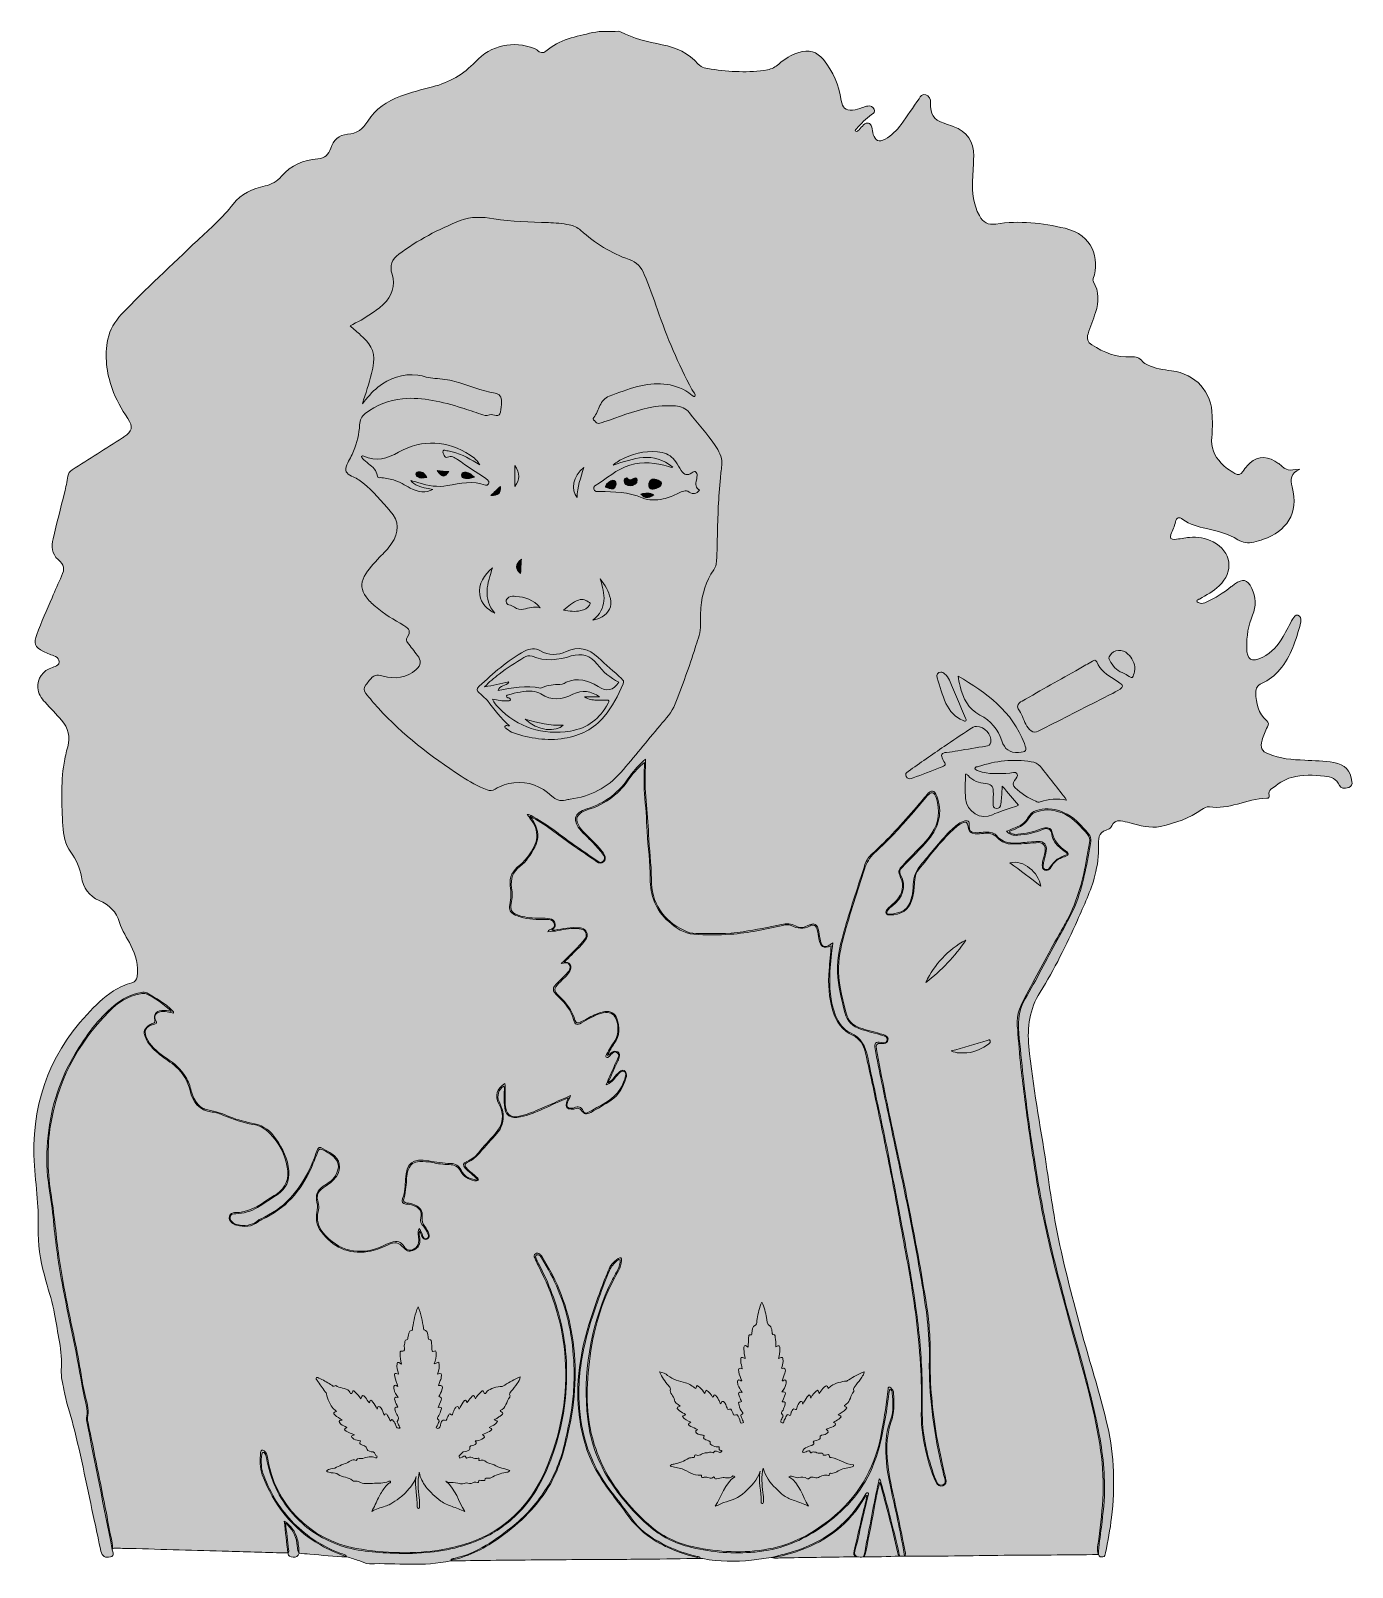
# Model space of a CAD drawing. Extents: x 587 to 1496, y -1450 to -393.
import ezdxf

# ---------------------------------------------------------------- set-up
doc = ezdxf.new("R2010")
doc.units = 0
doc.header["$MEASUREMENT"] = 0
doc.layers.add('katman 1', color=7, linetype='Continuous')

# ---------------------------------------------------------------- blocks, each defined once
blk = doc.blocks.new('block 2')
at = {"layer": 'katman 1', "true_color": 0xffffff}
h = blk.add_hatch(color=7, dxfattribs=at)
h.dxf.hatch_style = 2
edge = h.paths.add_edge_path()
edge.add_spline(control_points=[(642.8, -1437.8), (643.1, -1439.6), (644.8, -1441.8), (641.5, -1442.7), (638, -1443.6), (635.7, -1442.3), (634.9, -1438.7), (633.4, -1431.9), (632.1, -1425.1), (630.6, -1418.3), (625.8, -1396.2), (621.5, -1374), (615.9, -1352.2), (613.8, -1344), (610.9, -1335.9), (609.4, -1327.5), (608.7, -1323.1), (607.4, -1318.6), (607.7, -1314.2), (608.6, -1301), (605, -1288.5), (603.1, -1275.7), (601.9, -1268), (599.1, -1260.5), (597.1, -1252.9), (594.2, -1242.3), (591.8, -1231.6), (591.8, -1220.5), (591.8, -1213.4), (591.9, -1206.3), (591.4, -1199.2), (590.9, -1190.7), (589.7, -1182.3), (589.2, -1173.8), (586.6, -1134), (598.1, -1099), (625.5, -1069.5), (631, -1063.5), (636.7, -1057.8), (643.7, -1053.4), (647.6, -1050.9), (651.8, -1048.9), (656.3, -1047.7), (658.5, -1047.1), (659.5, -1045.8), (659.8, -1043.6), (660.9, -1035.9), (658.9, -1028.9), (655.6, -1022.1), (653.1, -1016.9), (649.3, -1012), (647.8, -1006.4), (645.6, -998.6), (640.7, -994.3), (633.7, -991.2), (626.8, -988.2), (622.8, -982.4), (621.5, -975), (620.4, -968.7), (618.2, -963), (614.2, -958), (610.2, -952.6), (609.2, -946.2), (608.8, -939.8), (607.9, -925.4), (607.3, -911), (609.6, -896.7), (610.3, -892.9), (611.1, -889.2), (612.1, -885.5), (613.9, -878.6), (612.5, -872.5), (607.9, -867.2), (604.2, -863), (600.3, -858.9), (596.5, -854.8), (593.9, -852), (591.8, -848.8), (591.5, -844.9), (590.9, -838.7), (595, -833), (601.6, -830.8), (602.1, -830.6), (602.8, -830.4), (603.4, -830.3), (605, -829.8), (606.1, -828.9), (606.2, -827.1), (606.2, -825.3), (605.3, -824.1), (603.7, -823.4), (600.9, -822.2), (598, -821.2), (595.4, -819.8), (589.5, -816.8), (588.4, -814.2), (590.8, -808.1), (594.1, -799.6), (597.7, -791.3), (601.3, -782.9), (603.4, -777.9), (605.7, -773), (607.9, -768), (610.2, -762.7), (609.8, -760.6), (605.5, -756.7), (601.1, -752.7), (600.8, -747.6), (602, -742.4), (604.5, -731.8), (607.3, -721.3), (609.9, -710.7), (610.9, -706.9), (611.6, -703.1), (612.3, -699.2), (612.6, -697.2), (613.5, -696), (615.1, -694.9), (626.7, -687.6), (638.3, -680.2), (649.9, -672.9), (650.2, -672.7), (650.5, -672.5), (650.8, -672.3), (656.6, -668.5), (657.3, -665.3), (653.5, -659.6), (649.1, -653.2), (645.3, -646.4), (642.7, -639.1), (638.8, -628), (637.4, -616.7), (639.7, -605.1), (641.1, -598.5), (644.5, -593), (649, -588.2), (665.8, -570.4), (683.8, -554), (701.4, -537.1), (709.9, -529.1), (718.8, -521.5), (726, -512.1), (731.4, -505), (739.3, -501.6), (747.9, -499.7), (752.4, -498.7), (756.2, -496.5), (759.2, -493), (765.8, -485.3), (774.5, -481.9), (784.3, -481), (789, -480.5), (791.8, -478.3), (793.2, -473.8), (794.8, -468.1), (798.7, -464.6), (804.7, -464.1), (811.1, -463.7), (815.3, -460.5), (818.6, -455.1), (823.9, -446.6), (832, -441.5), (841.1, -437.9), (848.3, -435.1), (855.8, -433.5), (863.2, -431.5), (874.7, -428.5), (884.6, -422.9), (892.8, -414.2), (903.4, -402.8), (918.9, -399.5), (933.3, -405.2), (934, -405.4), (934.8, -405.7), (935.3, -406.3), (937, -408.1), (939.3, -408.7), (941.2, -407), (950.4, -398.8), (961.9, -396.8), (973.4, -394.2), (979.2, -392.9), (985.1, -393.5), (991, -393.3), (991.5, -393.2), (992.1, -393.4), (992.5, -393.6), (1001.5, -398.4), (1011.4, -400.4), (1021.3, -402.5), (1030.8, -404.5), (1039.4, -408.2), (1046, -415.8), (1048.4, -418.5), (1051.7, -418.8), (1055, -419.3), (1067.9, -421.2), (1080.7, -421.9), (1093.7, -419.8), (1096.7, -419.2), (1099.2, -417.8), (1101.4, -415.9), (1105.6, -412.4), (1110, -409.5), (1115.2, -407.8), (1122, -405.6), (1127.8, -407.3), (1132.2, -412.8), (1138.8, -421), (1143, -430.4), (1144.5, -440.8), (1145.2, -445.9), (1147.2, -447.7), (1152.3, -447.5), (1154.6, -447.3), (1156.8, -446.5), (1159, -445.8), (1160.2, -445.3), (1161.5, -444.9), (1162.8, -444.7), (1164.7, -444.4), (1166.2, -445), (1167.1, -446.8), (1167.9, -448.6), (1166.7, -449.8), (1165.4, -450.6), (1161.4, -453.3), (1158, -456.8), (1154.9, -460.5), (1154.6, -460.9), (1154, -461.1), (1154.1, -461.8), (1155.3, -462.7), (1156, -461.8), (1156.7, -461), (1157.8, -459.9), (1158.7, -458.7), (1159.8, -457.7), (1162.1, -455.5), (1164.7, -456.2), (1165.5, -459.2), (1166, -460.8), (1166, -462.6), (1166.5, -464.2), (1167.7, -468.6), (1170.6, -469.8), (1174.6, -467.6), (1179.1, -465), (1182.7, -461.4), (1185.7, -457.3), (1189.9, -451.5), (1193.9, -445.6), (1198, -439.7), (1199.1, -438.1), (1200.1, -436.2), (1202.6, -437), (1204.7, -437.6), (1206.1, -439.9), (1206, -442.5), (1205.7, -450.7), (1207.6, -453.7), (1215.3, -456.6), (1217.3, -457.4), (1219.4, -457.9), (1221.4, -458.7), (1231.2, -462.5), (1235.6, -468.8), (1235.6, -479.3), (1235.6, -484.8), (1235.1, -490.2), (1234.8, -495.7), (1234.5, -504.2), (1235.4, -512.4), (1239.5, -520.1), (1242, -524.8), (1245.6, -526.7), (1250.9, -525.9), (1267, -523.3), (1282.8, -525.2), (1298.5, -528.8), (1317.4, -533.1), (1322.6, -549.8), (1317.9, -563.3), (1317.6, -564.1), (1317.6, -564.8), (1318, -565.6), (1322, -572.4), (1321.9, -579.5), (1319.5, -586.7), (1317.8, -591.6), (1316, -596.5), (1314.3, -601.4), (1313.2, -604.5), (1314.1, -607.3), (1316.9, -609), (1325.2, -614.2), (1333.9, -618), (1344, -617.2), (1347.1, -616.9), (1349.9, -617.7), (1351.8, -620.4), (1352.6, -621.6), (1354.1, -622), (1355.3, -622.7), (1360.5, -625.5), (1366.1, -626), (1371.8, -626.8), (1388.5, -629), (1399.4, -641.2), (1399.8, -658), (1399.9, -662.8), (1400, -667.7), (1399.5, -672.5), (1398.8, -679.4), (1401.1, -685.3), (1405.9, -690.3), (1408.6, -693.1), (1411.9, -695.4), (1415.3, -697.4), (1417.8, -698.8), (1419.2, -698.5), (1420.9, -696.1), (1421.9, -694.8), (1422.7, -693.4), (1423.8, -692.2), (1429, -686), (1436, -684.8), (1442.9, -688.9), (1443.9, -689.5), (1444.7, -690.1), (1445.6, -690.7), (1452, -696.1), (1451.7, -695.5), (1460, -694.4), (1453.8, -697.2), (1453.2, -701.6), (1454.7, -706.7), (1460, -725.1), (1450.4, -737.3), (1435, -742.7), (1432.9, -743.5), (1430.6, -744.2), (1428.4, -744.7), (1424.5, -745.6), (1420.9, -745.2), (1417.4, -743), (1410.8, -738.7), (1403.3, -737.1), (1395.8, -735.4), (1390, -734.1), (1384.4, -732.7), (1379.5, -729), (1376.9, -727), (1375.2, -727.7), (1374.5, -730.8), (1373.8, -733.8), (1372.4, -736.5), (1371.4, -739.4), (1370.5, -741.9), (1371.3, -743), (1374, -742.8), (1377.4, -742.5), (1380.7, -741.8), (1384.1, -741.4), (1389.8, -740.8), (1395.3, -741.9), (1400.4, -744.5), (1413.1, -751), (1414.9, -765), (1404.5, -774.8), (1400.5, -778.6), (1395.8, -781.1), (1391, -783.8), (1390.4, -784.1), (1389.1, -784.3), (1389.2, -785.2), (1389.4, -786.2), (1390.6, -786.5), (1391.5, -786.7), (1393, -787), (1394.3, -786.5), (1395.6, -785.9), (1401.9, -783.3), (1407.5, -779.5), (1412.9, -775.3), (1413.6, -774.8), (1414.4, -774.3), (1415.1, -773.7), (1420.8, -769.4), (1423.8, -770.1), (1427, -776.5), (1430, -782.5), (1430.1, -788.7), (1427.6, -794.9), (1424.7, -802), (1423.3, -809.4), (1423.5, -817.1), (1423.7, -825.9), (1426.6, -827.7), (1434.5, -823.8), (1440.8, -820.7), (1445.1, -815.6), (1448.6, -809.6), (1450.9, -805.6), (1453, -801.4), (1455.3, -797.4), (1456.1, -796.1), (1456.8, -794.5), (1458.7, -795), (1460.7, -795.5), (1460.7, -797.3), (1460.8, -798.9), (1460.8, -799.5), (1460.8, -800), (1460.6, -800.5), (1457.5, -811.9), (1454, -823.1), (1446.3, -832.4), (1442.9, -836.6), (1438.7, -839.7), (1433.8, -841.9), (1431, -843.2), (1429.6, -845.2), (1429.7, -848.2), (1430, -855.5), (1431.5, -862.4), (1437.3, -867.5), (1438.8, -868.8), (1438.6, -870.2), (1437.8, -871.8), (1436.2, -874.8), (1435, -877.8), (1434.1, -881), (1432.7, -885.9), (1433.8, -888.5), (1438.5, -890.4), (1446.5, -893.7), (1454.9, -894.3), (1463.4, -894.7), (1470.1, -895), (1476.8, -895.1), (1483.4, -896.2), (1491.1, -897.6), (1495.1, -901.8), (1495.9, -909.4), (1496.2, -911.3), (1495.8, -912.7), (1493.7, -913.4), (1490.4, -914.4), (1488.2, -914.2), (1487.3, -912.1), (1485.3, -907.4), (1481.6, -906.1), (1477.1, -905.6), (1469.5, -904.9), (1461.9, -904.4), (1454.5, -906.5), (1449, -908), (1444.6, -911.3), (1440.2, -914.7), (1438.9, -915.7), (1438.6, -917.2), (1438.9, -918.8), (1439.2, -920.1), (1438.7, -921), (1437.3, -920.9), (1430.3, -920.8), (1423.8, -923.2), (1417.1, -924.9), (1410.8, -926.5), (1404.4, -927.7), (1397.8, -926.8), (1395.8, -926.6), (1394.2, -927.4), (1392.7, -928.6), (1384.1, -934.7), (1374.3, -938), (1364.2, -940.2), (1357, -941.8), (1350, -939.6), (1343.1, -937.8), (1341, -937.3), (1338.8, -936.6), (1336.6, -936.4), (1333.8, -936.2), (1331.7, -937.2), (1330.6, -939.9), (1330.3, -940.7), (1329.8, -941.4), (1328.9, -941.8), (1322.5, -944.2), (1321.2, -946.1), (1321.5, -953), (1321.9, -960.1), (1320.8, -967.1), (1319.1, -973.9), (1316.3, -984.7), (1311.4, -994.7), (1307, -1004.7), (1299.4, -1021.8), (1291.2, -1038.5), (1281.3, -1054.3), (1274.1, -1065.8), (1272.3, -1078.3), (1273.6, -1091.6), (1276.2, -1118.8), (1281.4, -1145.6), (1285.5, -1172.6), (1288.3, -1191.4), (1290.9, -1210.1), (1295, -1228.6), (1300.1, -1252), (1306.3, -1275), (1312.7, -1298.1), (1317.8, -1316.2), (1323.5, -1334.1), (1327.7, -1352.5), (1332.5, -1373.3), (1332.9, -1394.4), (1330.5, -1415.6), (1329.5, -1423.8), (1328, -1431.8), (1326.4, -1439.9), (1326.1, -1441.1), (1326, -1442.5), (1324.4, -1442.7), (1323.1, -1442.9), (1321.9, -1442.6), (1321.4, -1441.1), (1320.1, -1437.6), (1321.3, -1434), (1321.7, -1430.5), (1322.7, -1420.1), (1324.4, -1409.7), (1324.7, -1399.1), (1325, -1387.7), (1324.1, -1376.4), (1322.4, -1365.2), (1318.2, -1339.2), (1310.7, -1314), (1303.7, -1288.6), (1296.2, -1261.4), (1288.5, -1234.2), (1283, -1206.4), (1279.6, -1188.7), (1276.8, -1170.8), (1274.2, -1152.9), (1272.1, -1138.4), (1270.2, -1123.9), (1268.5, -1109.3), (1267.5, -1100.5), (1266.7, -1091.6), (1266.1, -1082.7), (1266, -1081), (1265.8, -1079.3), (1265.6, -1077.6), (1264.7, -1069.2), (1268.4, -1062.3), (1272.2, -1055.3), (1279.6, -1041.8), (1286.8, -1028.1), (1294.4, -1014.6), (1296.2, -1011.3), (1298.1, -1008.1), (1299.9, -1004.7), (1307.1, -991.1), (1311, -976.5), (1313.5, -961.4), (1314, -958.1), (1314.8, -954.8), (1315.3, -951.4), (1315.7, -949.2), (1315.3, -947.2), (1313.7, -945.4), (1309.3, -940.4), (1304.9, -935.3), (1298.8, -932.1), (1292.6, -928.8), (1286, -927.9), (1279.1, -930.1), (1277.1, -930.8), (1275.2, -931.8), (1274.2, -933.6), (1271.7, -938.3), (1267.6, -940.8), (1262.9, -942.5), (1262.3, -942.7), (1261.7, -942.9), (1261.1, -943.2), (1260, -943.7), (1260, -944.3), (1261.1, -944.8), (1262.7, -945.6), (1264.3, -945.8), (1266.1, -945.6), (1271.3, -945), (1276.5, -944.2), (1281.4, -942.2), (1282.4, -941.7), (1283.5, -941.4), (1284.5, -941.3), (1287.4, -940.9), (1289.2, -941.7), (1289.7, -944.6), (1290.8, -950.3), (1294.3, -953.9), (1298.8, -957), (1299.3, -957.3), (1299.7, -957.6), (1300.1, -958), (1301.1, -959.1), (1300.8, -959.9), (1299.6, -960.5), (1298.9, -960.8), (1298.2, -961), (1297.6, -961.2), (1294.1, -962.3), (1291.4, -964.3), (1289.4, -967.4), (1288.9, -968.2), (1288.5, -969), (1287.9, -969.6), (1286.9, -970.5), (1285.8, -970.6), (1284.6, -970.3), (1283.4, -969.9), (1283, -969), (1282.9, -967.8), (1282.7, -966.4), (1282.9, -965), (1283.3, -963.6), (1283.9, -961.7), (1284.3, -959.8), (1284.7, -957.8), (1285.5, -953.2), (1283.2, -950.9), (1278.5, -951.4), (1273.2, -951.9), (1267.8, -952.2), (1262.4, -952.3), (1258.3, -952.4), (1254.7, -951.1), (1251.9, -948), (1249.2, -945.1), (1245.9, -944.5), (1242.3, -945), (1240.5, -945.2), (1238.6, -945.4), (1236.7, -945.3), (1233.4, -945.1), (1232.1, -943.8), (1231.8, -940.5), (1231.6, -937.3), (1230.5, -936.6), (1227.5, -938), (1225.1, -939.1), (1223.2, -940.9), (1221.3, -942.7), (1212.5, -951), (1205.2, -960.6), (1197.7, -970), (1195, -973.3), (1194.9, -977.5), (1194.7, -981.5), (1194.5, -984.7), (1194.1, -987.8), (1193.1, -990.8), (1190.7, -998.1), (1185.6, -1001), (1178, -1001.1), (1177, -1001.1), (1175.9, -1001.1), (1175.4, -1000), (1175, -999), (1175.5, -998.1), (1176.1, -997.3), (1176.8, -996.2), (1177.8, -995.4), (1178.8, -994.6), (1180.1, -993.6), (1181.4, -992.4), (1182.5, -991.2), (1186.6, -986.4), (1187.9, -981.2), (1185.3, -975.3), (1183.4, -970.8), (1183.7, -970.3), (1187, -966.8), (1192.9, -960.3), (1199.5, -954.4), (1204.9, -947.6), (1210.5, -940.5), (1212.7, -932.6), (1210.7, -923.7), (1210.4, -922.5), (1210.2, -921.4), (1209.8, -920.3), (1208.3, -916.4), (1206.3, -916), (1203.7, -919.2), (1198.8, -925.1), (1193.9, -930.8), (1188.8, -936.5), (1182, -944.2), (1175, -951.7), (1167.3, -958.5), (1163.9, -961.6), (1161.8, -965.3), (1160.5, -969.6), (1155.8, -984.9), (1150.4, -1000), (1146.3, -1015.5), (1144.1, -1023.6), (1142.3, -1031.8), (1142.6, -1040.3), (1143, -1050.7), (1145.5, -1060.8), (1148.6, -1070.7), (1149.9, -1074.8), (1153.2, -1077.3), (1157.1, -1078.7), (1161.8, -1080.3), (1166.5, -1081.5), (1171.3, -1082.8), (1172.7, -1083.2), (1174.1, -1083.5), (1175.3, -1084.4), (1176.3, -1085.1), (1176.9, -1086), (1176.6, -1087.3), (1176.3, -1088.7), (1175.3, -1089.4), (1173.9, -1089.6), (1173.4, -1089.7), (1172.9, -1089.6), (1172.3, -1089.6), (1168.6, -1089.4), (1168, -1090), (1168.7, -1093.6), (1172.4, -1113.4), (1176.4, -1133.1), (1180.7, -1152.8), (1184.4, -1169.9), (1188, -1187.1), (1191.4, -1204.3), (1196.1, -1227.8), (1200.4, -1251.4), (1204, -1275), (1204.9, -1280.7), (1205.1, -1286.4), (1205.5, -1292.1), (1206.1, -1302.5), (1205.4, -1312.9), (1206, -1323.2), (1207, -1340.9), (1209.4, -1358.4), (1213.4, -1375.7), (1214.3, -1380), (1215.2, -1384.3), (1216.3, -1388.5), (1217.1, -1391.3), (1216.3, -1393.1), (1214.4, -1393.7), (1212.4, -1394.4), (1210.6, -1393.6), (1209.5, -1391.1), (1206.2, -1384), (1204.2, -1376.5), (1202.4, -1368.9), (1200.3, -1359.9), (1199.3, -1350.8), (1199.6, -1341.5), (1199.9, -1331.1), (1199.7, -1320.8), (1199, -1310.4), (1198.3, -1298.9), (1197.2, -1287.4), (1195.7, -1276), (1193.8, -1261.5), (1191.4, -1247.2), (1188.7, -1232.8), (1185.5, -1215.4), (1182.4, -1198), (1179, -1180.6), (1175.9, -1165), (1172.7, -1149.4), (1169.4, -1133.8), (1166.7, -1121), (1163.9, -1108.1), (1161, -1095.3), (1159.9, -1090.3), (1157.3, -1086.5), (1152.6, -1084.1), (1145.3, -1080.5), (1140.9, -1074.6), (1138.6, -1067), (1136, -1057.9), (1135.3, -1048.6), (1136.1, -1039.1), (1136.6, -1033.5), (1137.1, -1027.9), (1137.6, -1022.3), (1131.9, -1024.4), (1130.3, -1023.4), (1129.1, -1017.4), (1128.7, -1015.4), (1128.5, -1013.3), (1128, -1011.4), (1127.2, -1008.6), (1125.4, -1007.3), (1123, -1008.6), (1118.5, -1011.2), (1114.3, -1010.4), (1110, -1008.4), (1108.2, -1007.6), (1106.2, -1007.8), (1104.2, -1008.3), (1092.4, -1010.8), (1080.5, -1013.6), (1068.3, -1014.4), (1059.9, -1015), (1051.3, -1015), (1042.9, -1014.4), (1036.2, -1013.9), (1030.7, -1010), (1025.7, -1005.7), (1016.7, -997.8), (1012.9, -987.6), (1013, -976), (1013.1, -965.2), (1011.4, -954.5), (1010.9, -943.7), (1010.5, -935), (1009.8, -926.4), (1009.1, -917.8), (1008.5, -910.6), (1008.7, -903.5), (1009.1, -896.3), (1005.3, -899.3), (1001.9, -902.6), (999.3, -906.5), (992.1, -917.3), (982.6, -925), (970, -928.7), (968.1, -929.3), (966.3, -930.1), (964.7, -931.3), (962.5, -933), (961.9, -934.8), (962.8, -937.4), (963.7, -939.9), (965.2, -942), (967, -943.9), (971.2, -948.1), (975.6, -952), (979.3, -956.6), (980.1, -957.7), (981, -958.7), (981.5, -960), (982.3, -961.6), (982.4, -963.3), (980.9, -964.6), (979.4, -966), (977.7, -965.7), (976.3, -964.6), (970.5, -960.4), (964.4, -956.6), (958.6, -952.4), (949.4, -945.9), (940.8, -938.6), (930.1, -933.2), (931.3, -934.8), (932.1, -935.9), (932.9, -937.2), (936.2, -942.8), (936.7, -948.7), (933.5, -954.5), (930.9, -959.5), (927.8, -964.3), (923.3, -967.8), (918.4, -971.5), (916.7, -976.4), (917.6, -982.5), (918.1, -986), (918.1, -989.6), (917.3, -993.1), (916.3, -997.2), (917.7, -999.7), (921.6, -1001.1), (926, -1002.7), (930.6, -1003.2), (935.3, -1003.4), (937.7, -1003.5), (940.1, -1003.3), (942.5, -1003.5), (944.3, -1003.6), (946, -1004.2), (947.1, -1005.9), (948.3, -1007.9), (947.7, -1009.8), (945.2, -1011.7), (950.8, -1011.3), (956.4, -1009.4), (962.3, -1009.9), (963.6, -1009.9), (964.8, -1009.9), (966, -1010.3), (969.1, -1011.2), (970.5, -1014.1), (969.1, -1017.1), (968.4, -1018.5), (967.4, -1019.8), (966.3, -1021), (965.7, -1021.9), (964.9, -1022.6), (964.1, -1023.4), (960.7, -1026.7), (957.4, -1030.2), (953.8, -1033.6), (955.4, -1033.5), (956.9, -1033.5), (957.9, -1035.1), (958.8, -1036.8), (958.5, -1038.4), (957.6, -1039.9), (955.7, -1043.1), (952.7, -1045.4), (950.2, -1048), (946.5, -1051.8), (946.3, -1053.2), (950.2, -1056.8), (955.2, -1061.5), (959.1, -1066.8), (961.2, -1073.4), (961.9, -1075.5), (962.9, -1075.9), (964.9, -1074.9), (968.2, -1073.3), (971.4, -1071.4), (974.7, -1069.8), (976.9, -1068.7), (979.3, -1067.9), (981.8, -1067.6), (985.6, -1067.1), (988.9, -1068.8), (990.1, -1072.4), (992.1, -1078.3), (992.3, -1084.1), (988.3, -1089.5), (986.5, -1092), (985.2, -1094.7), (983.5, -1097.8), (985.1, -1097.2), (985.8, -1096.1), (986.8, -1095.6), (988, -1094.9), (989.3, -1094.6), (990.6, -1095.3), (992, -1096.2), (991.9, -1097.6), (991.7, -1098.9), (991.5, -1100.2), (990.9, -1101.3), (990.3, -1102.4), (988.2, -1106.9), (986.3, -1111.5), (984, -1116.5), (985.9, -1115.5), (987, -1114.4), (987.9, -1113.1), (989.2, -1111.5), (990.5, -1110.1), (992.1, -1108.9), (992.9, -1108.2), (993.9, -1107.6), (995, -1108.2), (996.2, -1108.8), (996.6, -1109.8), (996.6, -1111.1), (996.7, -1111.9), (996.6, -1112.7), (996.3, -1113.5), (994.4, -1119.5), (991.5, -1124.8), (986.1, -1128.5), (981.6, -1131.6), (976.9, -1134.3), (972.1, -1136.9), (968.7, -1138.6), (967.7, -1138.3), (965.5, -1135.4), (964.5, -1134.1), (963.5, -1133.8), (962, -1134.2), (960.9, -1134.6), (959.8, -1134.8), (958.6, -1134.8), (955.7, -1134.7), (954.6, -1133.2), (955.3, -1130.4), (955.6, -1129.3), (956.3, -1128.3), (956.6, -1127), (950.6, -1129.2), (945.1, -1132), (939.4, -1134.5), (934.3, -1136.7), (929.2, -1138.9), (923.7, -1140.1), (916.8, -1141.8), (912.8, -1138.8), (912.6, -1131.6), (912.5, -1128.2), (912.6, -1124.8), (912.6, -1121.4), (912.6, -1120.5), (912.9, -1119.6), (912.2, -1118.8), (908.5, -1121.2), (907.2, -1125.5), (909, -1129.5), (910.4, -1132.6), (911.8, -1135.7), (911.9, -1139.2), (912.1, -1144.7), (909.8, -1149.2), (906.2, -1152.9), (902.1, -1157.3), (898.3, -1162), (894.2, -1166.3), (892.4, -1168.2), (890.4, -1169.8), (888, -1170.9), (884.9, -1172.4), (884.8, -1173.4), (887.3, -1175.9), (889.1, -1177.8), (891.3, -1179.4), (893.3, -1181.2), (893.9, -1181.8), (894.9, -1182.4), (894.4, -1183.3), (894, -1184.3), (892.9, -1184.1), (892, -1183.9), (888, -1183.1), (884.5, -1181.2), (882.6, -1177.5), (880.8, -1174.2), (878.3, -1172.9), (874.6, -1172.8), (870.7, -1172.7), (866.7, -1172.3), (862.9, -1171.4), (860.1, -1170.8), (857.2, -1170.7), (854.4, -1170.8), (850.2, -1170.8), (848, -1172.5), (846.5, -1176.4), (845, -1180.2), (845.5, -1184.3), (844.9, -1188.3), (844.6, -1190.8), (844.4, -1193.2), (843.6, -1195.6), (842.8, -1198.1), (843.3, -1198.9), (845.9, -1199.3), (847.5, -1199.5), (849.2, -1199.8), (850.8, -1200.5), (854.7, -1202.1), (856.5, -1204.7), (856, -1208.9), (855.7, -1211.5), (856.3, -1213.5), (858, -1215.5), (859.2, -1216.9), (860, -1218.7), (860.6, -1220.5), (861.1, -1221.9), (861, -1223.4), (859.3, -1224.1), (857.6, -1224.7), (856.5, -1223.8), (855.9, -1222.3), (855.4, -1221.1), (855.1, -1219.8), (854.3, -1218.6), (853.7, -1220.3), (854.3, -1221.8), (854.5, -1223.4), (854.8, -1227.4), (853.5, -1230), (850.6, -1231.5), (847.7, -1232.9), (845.8, -1232.6), (843.6, -1230.3), (839.4, -1226), (837.8, -1225.6), (832.1, -1228.2), (827.8, -1230.1), (823.5, -1232), (818.7, -1232.7), (805.1, -1234.7), (794.6, -1229.6), (786.5, -1218.9), (783.5, -1215), (782.7, -1210.5), (783.6, -1205.7), (784.1, -1203.4), (784.2, -1201.2), (783.6, -1198.8), (782.5, -1194.2), (783.9, -1190.4), (788, -1187.7), (791.1, -1185.8), (794.2, -1183.8), (796.3, -1180.6), (799.9, -1175), (798.8, -1169.4), (793.1, -1165.8), (791.5, -1164.8), (789.9, -1163.9), (788.2, -1163), (785.7, -1161.6), (785.1, -1161.8), (784.1, -1164.5), (782.7, -1168), (781.3, -1171.5), (779.8, -1174.9), (772.7, -1191), (761.8, -1203.4), (745.6, -1210.7), (744.7, -1211.1), (743.8, -1211.6), (743.1, -1212.3), (738.6, -1215.8), (733.5, -1215.9), (728.3, -1214.6), (727.1, -1214.3), (726, -1213.7), (725, -1212.8), (723.6, -1211.6), (723, -1210.1), (723.5, -1208.3), (723.9, -1206.5), (725.5, -1206), (727, -1205.9), (736.1, -1205.8), (743.5, -1201.6), (750.5, -1196.4), (752.1, -1195.3), (753.8, -1194.4), (755.5, -1193.3), (762.5, -1188.8), (764.7, -1182.2), (763.2, -1174.5), (761.5, -1165.8), (757.7, -1157.8), (751.3, -1151.5), (748, -1148.2), (744.2, -1146), (739.6, -1145.2), (732.6, -1144.1), (726, -1141.7), (719.4, -1139), (716.8, -1138), (714.2, -1136.9), (711.5, -1136.7), (702.4, -1135.7), (698.3, -1129.8), (696.3, -1121.9), (694.7, -1115.4), (691.5, -1110), (686.6, -1105.5), (684.9, -1104), (683, -1102.6), (681, -1101.3), (677.3, -1098.8), (673.7, -1096), (670.5, -1092.7), (668.4, -1090.5), (666.8, -1088.1), (665.6, -1085.4), (663.9, -1081.7), (664.9, -1078.8), (668.5, -1076.8), (669.3, -1076.3), (670.2, -1075.9), (671.1, -1075.5), (672.1, -1075.2), (672.2, -1074.6), (672, -1073.6), (671.1, -1069.7), (672.7, -1067.4), (676.8, -1066.9), (679, -1066.6), (681.2, -1066.9), (683.4, -1067.5), (680.1, -1063.9), (670.5, -1057.1), (666.2, -1055.4), (664.8, -1054.9), (663.5, -1055.1), (662.2, -1055.3), (653.6, -1057), (646.5, -1061.4), (640.6, -1067.5), (618.4, -1090.1), (604.4, -1116.8), (599.9, -1148.3), (597.7, -1163.9), (598.4, -1179.5), (600.9, -1195), (603, -1208.6), (604.1, -1222.3), (606.1, -1236), (607.6, -1247.1), (609.8, -1258.2), (611.9, -1269.3), (615.1, -1285.2), (618.8, -1301.1), (621.3, -1317.2), (622.2, -1322.7), (623.3, -1328.3), (624.6, -1333.7), (625.7, -1338.1), (626.8, -1342.4), (625.7, -1346.9), (625.5, -1348.1), (625.9, -1349.2), (626.2, -1350.4), (630.3, -1371.1), (634.6, -1391.7), (638.7, -1412.5), (639.9, -1418.9), (641.1, -1425.3), (642.4, -1431.7), (642.8, -1433.7), (643.2, -1435.7), (642.8, -1437.8)], knot_values=[0, 0, 0, 0, 1, 1, 1, 2, 2, 2, 3, 3, 3, 4, 4, 4, 5, 5, 5, 6, 6, 6, 7, 7, 7, 8, 8, 8, 9, 9, 9, 10, 10, 10, 11, 11, 11, 12, 12, 12, 13, 13, 13, 14, 14, 14, 15, 15, 15, 16, 16, 16, 17, 17, 17, 18, 18, 18, 19, 19, 19, 20, 20, 20, 21, 21, 21, 22, 22, 22, 23, 23, 23, 24, 24, 24, 25, 25, 25, 26, 26, 26, 27, 27, 27, 28, 28, 28, 29, 29, 29, 30, 30, 30, 31, 31, 31, 32, 32, 32, 33, 33, 33, 34, 34, 34, 35, 35, 35, 36, 36, 36, 37, 37, 37, 38, 38, 38, 39, 39, 39, 40, 40, 40, 41, 41, 41, 42, 42, 42, 43, 43, 43, 44, 44, 44, 45, 45, 45, 46, 46, 46, 47, 47, 47, 48, 48, 48, 49, 49, 49, 50, 50, 50, 51, 51, 51, 52, 52, 52, 53, 53, 53, 54, 54, 54, 55, 55, 55, 56, 56, 56, 57, 57, 57, 58, 58, 58, 59, 59, 59, 60, 60, 60, 61, 61, 61, 62, 62, 62, 63, 63, 63, 64, 64, 64, 65, 65, 65, 66, 66, 66, 67, 67, 67, 68, 68, 68, 69, 69, 69, 70, 70, 70, 71, 71, 71, 72, 72, 72, 73, 73, 73, 74, 74, 74, 75, 75, 75, 76, 76, 76, 77, 77, 77, 78, 78, 78, 79, 79, 79, 80, 80, 80, 81, 81, 81, 82, 82, 82, 83, 83, 83, 84, 84, 84, 85, 85, 85, 86, 86, 86, 87, 87, 87, 88, 88, 88, 89, 89, 89, 90, 90, 90, 91, 91, 91, 92, 92, 92, 93, 93, 93, 94, 94, 94, 95, 95, 95, 96, 96, 96, 97, 97, 97, 98, 98, 98, 99, 99, 99, 100, 100, 100, 101, 101, 101, 102, 102, 102, 103, 103, 103, 104, 104, 104, 105, 105, 105, 106, 106, 106, 107, 107, 107, 108, 108, 108, 109, 109, 109, 110, 110, 110, 111, 111, 111, 112, 112, 112, 113, 113, 113, 114, 114, 114, 115, 115, 115, 116, 116, 116, 117, 117, 117, 118, 118, 118, 119, 119, 119, 120, 120, 120, 121, 121, 121, 122, 122, 122, 123, 123, 123, 124, 124, 124, 125, 125, 125, 126, 126, 126, 127, 127, 127, 128, 128, 128, 129, 129, 129, 130, 130, 130, 131, 131, 131, 132, 132, 132, 133, 133, 133, 134, 134, 134, 135, 135, 135, 136, 136, 136, 137, 137, 137, 138, 138, 138, 139, 139, 139, 140, 140, 140, 141, 141, 141, 142, 142, 142, 143, 143, 143, 144, 144, 144, 145, 145, 145, 146, 146, 146, 147, 147, 147, 148, 148, 148, 149, 149, 149, 150, 150, 150, 151, 151, 151, 152, 152, 152, 153, 153, 153, 154, 154, 154, 155, 155, 155, 156, 156, 156, 157, 157, 157, 158, 158, 158, 159, 159, 159, 160, 160, 160, 161, 161, 161, 162, 162, 162, 163, 163, 163, 164, 164, 164, 165, 165, 165, 166, 166, 166, 167, 167, 167, 168, 168, 168, 169, 169, 169, 170, 170, 170, 171, 171, 171, 172, 172, 172, 173, 173, 173, 174, 174, 174, 175, 175, 175, 176, 176, 176, 177, 177, 177, 178, 178, 178, 179, 179, 179, 180, 180, 180, 181, 181, 181, 182, 182, 182, 183, 183, 183, 184, 184, 184, 185, 185, 185, 186, 186, 186, 187, 187, 187, 188, 188, 188, 189, 189, 189, 190, 190, 190, 191, 191, 191, 192, 192, 192, 193, 193, 193, 194, 194, 194, 195, 195, 195, 196, 196, 196, 197, 197, 197, 198, 198, 198, 199, 199, 199, 200, 200, 200, 201, 201, 201, 202, 202, 202, 203, 203, 203, 204, 204, 204, 205, 205, 205, 206, 206, 206, 207, 207, 207, 208, 208, 208, 209, 209, 209, 210, 210, 210, 211, 211, 211, 212, 212, 212, 213, 213, 213, 214, 214, 214, 215, 215, 215, 216, 216, 216, 217, 217, 217, 218, 218, 218, 219, 219, 219, 220, 220, 220, 221, 221, 221, 222, 222, 222, 223, 223, 223, 224, 224, 224, 225, 225, 225, 226, 226, 226, 227, 227, 227, 228, 228, 228, 229, 229, 229, 230, 230, 230, 231, 231, 231, 232, 232, 232, 233, 233, 233, 234, 234, 234, 235, 235, 235, 236, 236, 236, 237, 237, 237, 238, 238, 238, 239, 239, 239, 240, 240, 240, 241, 241, 241, 242, 242, 242, 243, 243, 243, 244, 244, 244, 245, 245, 245, 246, 246, 246, 247, 247, 247, 248, 248, 248, 249, 249, 249, 250, 250, 250, 251, 251, 251, 252, 252, 252, 253, 253, 253, 254, 254, 254, 255, 255, 255, 256, 256, 256, 257, 257, 257, 258, 258, 258, 259, 259, 259, 260, 260, 260, 261, 261, 261, 262, 262, 262, 263, 263, 263, 264, 264, 264, 265, 265, 265, 266, 266, 266, 267, 267, 267, 268, 268, 268, 269, 269, 269, 270, 270, 270, 271, 271, 271, 272, 272, 272, 273, 273, 273, 274, 274, 274, 275, 275, 275, 276, 276, 276, 277, 277, 277, 278, 278, 278, 279, 279, 279, 280, 280, 280, 281, 281, 281, 282, 282, 282, 283, 283, 283, 284, 284, 284, 285, 285, 285, 286, 286, 286, 287, 287, 287, 288, 288, 288, 289, 289, 289, 290, 290, 290, 291, 291, 291, 292, 292, 292, 293, 293, 293, 294, 294, 294, 295, 295, 295, 296, 296, 296, 297, 297, 297, 298, 298, 298, 299, 299, 299, 300, 300, 300, 301, 301, 301, 302, 302, 302, 303, 303, 303, 304, 304, 304, 305, 305, 305, 306, 306, 306, 307, 307, 307, 308, 308, 308, 309, 309, 309, 310, 310, 310, 311, 311, 311, 312, 312, 312, 313, 313, 313, 314, 314, 314, 315, 315, 315, 316, 316, 316, 317, 317, 317, 318, 318, 318, 319, 319, 319, 320, 320, 320, 321, 321, 321, 322, 322, 322, 323, 323, 323, 324, 324, 324, 325, 325, 325, 326, 326, 326, 327, 327, 327, 328, 328, 328, 329, 329, 329, 330, 330, 330, 331, 331, 331, 332, 332, 332, 333, 333, 333, 334, 334, 334, 335, 335, 335, 336, 336, 336, 337, 337, 337, 338, 338, 338, 339, 339, 339, 340, 340, 340, 341, 341, 341, 342, 342, 342, 343, 343, 343, 344, 344, 344, 345, 345, 345, 346, 346, 346, 347, 347, 347, 348, 348, 348, 349, 349, 349, 350, 350, 350, 351, 351, 351, 352, 352, 352, 353, 353, 353, 354, 354, 354, 355, 355, 355, 356, 356, 356, 357, 357, 357, 358, 358, 358, 359, 359, 359, 360, 360, 360, 361, 361, 361, 362, 362, 362, 363, 363, 363, 364, 364, 364, 365, 365, 365, 366, 366, 366, 367, 367, 367, 368, 368, 368, 369, 369, 369, 370, 370, 370, 371, 371, 371, 372, 372, 372, 373, 373, 373, 374, 374, 374, 375, 375, 375, 376, 376, 376, 377, 377, 377, 378, 378, 378, 379, 379, 379, 380, 380, 380, 381, 381, 381, 382, 382, 382, 383, 383, 383, 384, 384, 384, 385, 385, 385, 386, 386, 386, 387, 387, 387, 388, 388, 388, 389, 389, 389, 390, 390, 390, 391, 391, 391, 392, 392, 392, 393, 393, 393, 394, 394, 394, 395, 395, 395, 396, 396, 396, 397, 397, 397, 398, 398, 398, 399, 399, 399, 400, 400, 400, 401, 401, 401, 402, 402, 402, 403, 403, 403, 404, 404, 404, 405, 405, 405, 406, 406, 406, 407, 407, 407, 408, 408, 408, 409, 409, 409, 410, 410, 410, 411, 411, 411, 412, 412, 412, 413, 413, 413, 414, 414, 414, 414], degree=3, periodic=1)
at = {"layer": 'katman 1', "true_color": 0xa36548}
h = blk.add_hatch(color=25, dxfattribs=at)
h.dxf.hatch_style = 2
edge = h.paths.add_edge_path()
edge.add_spline(control_points=[(814.9, -649.5), (817.1, -642.5), (819.6, -635.7), (821.2, -628.6), (821.8, -626.2), (822.3, -623.7), (822.6, -621.3), (823.7, -613), (819.4, -607.3), (813.7, -602.2), (811.4, -600.2), (809, -598.2), (806.4, -595.9), (811.6, -593.3), (816.5, -590.6), (821.1, -587.5), (824, -585.5), (826.8, -583.5), (829.4, -581.1), (835.4, -575.3), (837.7, -568.4), (835.3, -560.4), (833.5, -554.6), (835.3, -550.1), (839.9, -546.7), (852.9, -537), (867.2, -529.4), (882.3, -523.5), (889.7, -520.5), (897.6, -521), (905.3, -522.2), (917.7, -524.3), (930.3, -524.5), (942.9, -524.9), (947.7, -525.1), (952.5, -525.5), (957.3, -526.4), (960.3, -526.9), (962.8, -528.2), (965.1, -530.2), (975.1, -538.9), (986, -546), (998.6, -550.3), (1003.7, -552), (1006.8, -555.7), (1008.9, -560.6), (1012.2, -568.5), (1015.2, -576.7), (1018, -584.8), (1024.5, -603.8), (1032.4, -622.1), (1041.7, -639.8), (1042.5, -641.3), (1044.9, -643), (1043.7, -644.4), (1043, -645.3), (1041, -642.9), (1039.5, -641.9), (1028.5, -634.7), (1016.6, -634.6), (1004.3, -637.7), (997.6, -639.4), (991.2, -641.9), (984.8, -644.3), (981.6, -645.5), (979.8, -647.9), (978.4, -650.8), (977.1, -653.6), (976.1, -656.6), (974.1, -659), (973.3, -659.9), (973.6, -660.5), (974.4, -660.9), (974.5, -661), (974.6, -661), (974.7, -661.1), (976.5, -664), (978.5, -662.9), (981.1, -662), (991.2, -658.5), (1001.3, -654.5), (1011.9, -652.3), (1018, -651), (1024.2, -650.5), (1030.5, -651), (1034.2, -651.3), (1037.7, -652.6), (1039.9, -655.6), (1045.6, -663.3), (1052.3, -670.1), (1057.6, -678.1), (1060.1, -681.9), (1062.6, -685.8), (1062.3, -690.6), (1062.1, -693.9), (1061.6, -697.2), (1061.3, -700.5), (1060, -713.8), (1059.5, -727.1), (1059.2, -740.4), (1059, -746.9), (1059.1, -753.4), (1058.3, -759.9), (1058.1, -761.4), (1057.5, -762.6), (1056.7, -763.8), (1051.2, -771.6), (1048.7, -780.4), (1047.9, -789.8), (1047.5, -794.4), (1047.6, -799), (1047.5, -803.5), (1047.3, -808.4), (1045.3, -812.8), (1043.9, -817.4), (1039.9, -830.5), (1035.1, -843.3), (1030.2, -856), (1028, -861.8), (1023.7, -866.2), (1019.8, -870.8), (1010.7, -881.5), (1002, -892.5), (992.8, -903.1), (983.5, -913.6), (971.7, -919.7), (957.8, -921.5), (956.8, -921.7), (955.7, -921.7), (954.7, -922.1), (950.8, -923.3), (947.9, -921.7), (945.2, -919.3), (937.8, -912.6), (929.4, -909), (919.2, -910.2), (914.6, -910.7), (910.2, -912.3), (906.2, -914.6), (904.4, -915.6), (902.8, -915.8), (900.8, -915.1), (894.4, -912.9), (888.6, -909.3), (882.9, -905.6), (862.2, -892.2), (842.6, -877.2), (825.9, -858.9), (822.9, -855.6), (820.1, -852.1), (817.2, -848.7), (815.6, -846.8), (815.7, -844.8), (817.3, -842.9), (818.1, -841.9), (818.8, -840.9), (819.6, -839.9), (822.7, -836), (824.3, -835.5), (829.1, -836.8), (837.5, -839.1), (845.3, -838.1), (852, -832.3), (855.5, -829.2), (855.6, -826.2), (852.7, -822.5), (850.5, -819.6), (848.3, -816.7), (846, -813.8), (844.9, -812.6), (845, -811.6), (845.8, -810.2), (848.1, -806.1), (847.7, -804.5), (843.5, -802), (836.7, -798), (829.9, -794.2), (823.9, -789), (821.5, -787), (819.3, -784.8), (817.4, -782.3), (814.1, -777.9), (813.6, -773.2), (816.2, -768.3), (818.9, -763.2), (822.9, -759.2), (826.7, -755.1), (829.6, -752.1), (832.6, -749.2), (835, -745.7), (840.3, -737.9), (840.3, -730.3), (834.1, -723.3), (828.1, -716.6), (822.4, -709.6), (815.3, -703.9), (812.9, -702), (810.3, -700.5), (807.5, -699.3), (803.6, -697.6), (802.7, -695.4), (804.3, -691.4), (805.6, -688.2), (807.7, -685.3), (808.9, -682.1), (811.2, -676.2), (812.7, -670.2), (813, -663.9), (813.1, -660.7), (814.4, -658.2), (816.8, -656.3), (824.5, -650.5), (833, -646.9), (842.6, -646), (856.7, -644.8), (870, -648.2), (883.2, -652.3), (887.7, -653.7), (892.1, -655.2), (896.5, -656.7), (898.4, -657.3), (900.2, -658.4), (902.5, -657.1), (903.8, -656.3), (905.4, -657.5), (906.9, -657.6), (908.7, -657.7), (909.7, -657.1), (909.9, -655.3), (910.2, -652.9), (910.8, -650.6), (910.7, -648.2), (910.6, -644.8), (909.4, -642.6), (906.2, -642.1), (896.6, -640.6), (887.7, -636.7), (878.5, -634.2), (874, -632.9), (869.5, -632.3), (864.8, -632.1), (860.8, -632), (857, -630.3), (853, -629.8), (842.6, -628.6), (833.7, -631.7), (825.6, -638.1), (821.5, -641.4), (818.2, -645.4), (814.9, -649.5)], knot_values=[0, 0, 0, 0, 1, 1, 1, 2, 2, 2, 3, 3, 3, 4, 4, 4, 5, 5, 5, 6, 6, 6, 7, 7, 7, 8, 8, 8, 9, 9, 9, 10, 10, 10, 11, 11, 11, 12, 12, 12, 13, 13, 13, 14, 14, 14, 15, 15, 15, 16, 16, 16, 17, 17, 17, 18, 18, 18, 19, 19, 19, 20, 20, 20, 21, 21, 21, 22, 22, 22, 23, 23, 23, 24, 24, 24, 25, 25, 25, 26, 26, 26, 27, 27, 27, 28, 28, 28, 29, 29, 29, 30, 30, 30, 31, 31, 31, 32, 32, 32, 33, 33, 33, 34, 34, 34, 35, 35, 35, 36, 36, 36, 37, 37, 37, 38, 38, 38, 39, 39, 39, 40, 40, 40, 41, 41, 41, 42, 42, 42, 43, 43, 43, 44, 44, 44, 45, 45, 45, 46, 46, 46, 47, 47, 47, 48, 48, 48, 49, 49, 49, 50, 50, 50, 51, 51, 51, 52, 52, 52, 53, 53, 53, 54, 54, 54, 55, 55, 55, 56, 56, 56, 57, 57, 57, 58, 58, 58, 59, 59, 59, 60, 60, 60, 61, 61, 61, 62, 62, 62, 63, 63, 63, 64, 64, 64, 65, 65, 65, 66, 66, 66, 67, 67, 67, 68, 68, 68, 69, 69, 69, 70, 70, 70, 71, 71, 71, 72, 72, 72, 73, 73, 73, 74, 74, 74, 75, 75, 75, 76, 76, 76, 77, 77, 77, 78, 78, 78, 79, 79, 79, 80, 80, 80, 81, 81, 81, 82, 82, 82, 83, 83, 83, 83], degree=3, periodic=1)
at = {"layer": 'katman 1', "true_color": 0x020202}
h = blk.add_hatch(color=18, dxfattribs=at)
h.dxf.hatch_style = 2
edge = h.paths.add_edge_path()
edge.add_spline(control_points=[(895.8, -691.6), (889.7, -687.8), (883.7, -684.2), (876.7, -682.6), (875.5, -682.3), (874.3, -682), (873.1, -681.8), (872.2, -681.6), (871, -681.1), (870.6, -681.9), (870, -683), (870.8, -684.2), (871.3, -685.2), (871.7, -686.1), (872.5, -686.7), (873.5, -686.3), (876.2, -685), (878.2, -686.4), (880.4, -687.9), (886.8, -692.3), (893.4, -696.6), (899.9, -701), (900.5, -701.4), (901.1, -701.9), (901.5, -702.4), (902.1, -703), (902.2, -703.9), (901.7, -704.6), (901.2, -705.4), (900.5, -705.8), (899.7, -705.5), (890.9, -702.2), (882.2, -704.1), (873.5, -705.8), (866.7, -707.1), (860.3, -705.9), (853.8, -703.8), (852.1, -703.2), (850.2, -702.8), (848.2, -702.3), (850.7, -705.4), (854.1, -706.8), (863.5, -708.5), (858.4, -710.8), (853.5, -710.5), (847.9, -707.5), (844.2, -705.5), (840.5, -703.2), (836.4, -701.9), (833.4, -701), (830.3, -700.5), (827.2, -700.3), (826.4, -700.3), (825.4, -700.7), (825.2, -699.2), (824.8, -695.3), (822, -693), (819.2, -690.8), (817.7, -689.7), (816.3, -688.4), (815, -687.1), (814.6, -686.7), (814.1, -686.3), (814.4, -685.7), (814.7, -685.2), (815.3, -685.4), (815.8, -685.6), (824.4, -689.6), (832.2, -687), (839.8, -682.9), (856.7, -673.5), (873.1, -674.8), (889.1, -684.8), (891.8, -686.5), (894.2, -688.7), (895.8, -691.6)], knot_values=[0, 0, 0, 0, 1, 1, 1, 2, 2, 2, 3, 3, 3, 4, 4, 4, 5, 5, 5, 6, 6, 6, 7, 7, 7, 8, 8, 8, 9, 9, 9, 10, 10, 10, 11, 11, 11, 12, 12, 12, 13, 13, 13, 14, 14, 14, 15, 15, 15, 16, 16, 16, 17, 17, 17, 18, 18, 18, 19, 19, 19, 20, 20, 20, 21, 21, 21, 22, 22, 22, 23, 23, 23, 24, 24, 24, 25, 25, 25, 25], degree=3, periodic=1)
at = {"layer": 'katman 1', "true_color": 0x030303}
h = blk.add_hatch(color=18, dxfattribs=at)
h.dxf.hatch_style = 2
edge = h.paths.add_edge_path()
edge.add_spline(control_points=[(1028.6, -693.1), (1015.2, -682), (1001.4, -687.1), (987.6, -691.7), (989.8, -689.5), (992.4, -688.2), (995.1, -686.9), (1003.4, -682.7), (1012.2, -681.5), (1021.3, -683.1), (1025.4, -683.8), (1028.3, -686.2), (1030.6, -689.4), (1032, -691.3), (1033.1, -693.4), (1034.3, -695.3), (1036.4, -698.6), (1038.5, -699.1), (1041.7, -697), (1042.4, -696.6), (1043.1, -695.7), (1044, -696.2), (1045.1, -696.8), (1045.3, -698), (1045.2, -699), (1045.2, -700), (1045.1, -701), (1044.8, -701.9), (1044, -704.8), (1044.2, -707.3), (1046.8, -709), (1044.7, -711.4), (1042.6, -712.1), (1039.8, -710.2), (1037.4, -708.6), (1034.8, -709.8), (1032.4, -711), (1029, -712.6), (1025.7, -714.3), (1022, -715), (1017, -715.9), (1012.1, -716.2), (1007.5, -714.2), (998.1, -710.2), (988.2, -710), (978.3, -709.9), (977.5, -709.9), (976.6, -710), (975.9, -709.8), (974, -709.3), (973.3, -706.9), (974.9, -705.9), (982.9, -701.2), (989.8, -694.5), (999, -691.7), (1008, -688.9), (1016.8, -690.1), (1025.6, -692.6), (1026.5, -692.9), (1027.3, -693.5), (1028.6, -693.1)], knot_values=[0, 0, 0, 0, 1, 1, 1, 2, 2, 2, 3, 3, 3, 4, 4, 4, 5, 5, 5, 6, 6, 6, 7, 7, 7, 8, 8, 8, 9, 9, 9, 10, 10, 10, 11, 11, 11, 12, 12, 12, 13, 13, 13, 14, 14, 14, 15, 15, 15, 16, 16, 16, 17, 17, 17, 18, 18, 18, 19, 19, 19, 20, 20, 20, 20], degree=3, periodic=1)
at = {"layer": 'katman 1', "true_color": 0xcfcfcf}
h = blk.add_hatch(color=254, dxfattribs=at)
h.dxf.hatch_style = 2
edge = h.paths.add_edge_path()
edge.add_spline(control_points=[(859.2, -700.2), (856.9, -700.7), (854.6, -701.1), (852.6, -699.5), (852.1, -699), (851.5, -698.5), (851.7, -697.7), (852, -696.9), (852.5, -696.6), (853.2, -696.4), (855.4, -695.7), (857.6, -697.1), (859.2, -700.2)], knot_values=[0, 0, 0, 0, 1, 1, 1, 2, 2, 2, 3, 3, 3, 4, 4, 4, 4], degree=3, periodic=1)
at = {"layer": 'katman 1', "true_color": 0xd8d8d8}
h = blk.add_hatch(color=254, dxfattribs=at)
h.dxf.hatch_style = 2
edge = h.paths.add_edge_path()
edge.add_spline(control_points=[(866.3, -695.4), (869.2, -695.7), (871.8, -695.9), (874.4, -696.2), (871.5, -700.4), (869.8, -700.3), (866.3, -695.4)], knot_values=[0, 0, 0, 0, 1, 1, 1, 2, 2, 2, 2], degree=3, periodic=1)
at = {"layer": 'katman 1', "true_color": 0xd7d6d7}
h = blk.add_hatch(color=254, dxfattribs=at)
h.dxf.hatch_style = 2
edge = h.paths.add_edge_path()
edge.add_spline(control_points=[(892, -700.1), (889.6, -700.5), (887.7, -701.3), (885.8, -700.9), (884.4, -700.6), (883, -700.1), (883.2, -698.4), (883.4, -696.6), (884.9, -696.5), (886.3, -696.6), (888.6, -696.7), (889.9, -698.5), (892, -700.1)], knot_values=[0, 0, 0, 0, 1, 1, 1, 2, 2, 2, 3, 3, 3, 4, 4, 4, 4], degree=3, periodic=1)
at = {"layer": 'katman 1', "true_color": 0x010101}
h = blk.add_hatch(color=18, dxfattribs=at)
h.dxf.hatch_style = 2
edge = h.paths.add_edge_path()
edge.add_spline(control_points=[(919.9, -691.9), (923.5, -697.4), (923.5, -701.7), (919.9, -706.4), (919.9, -701.6), (919.9, -697), (919.9, -691.9)], knot_values=[0, 0, 0, 0, 1, 1, 1, 2, 2, 2, 2], degree=3, periodic=1)
at = {"layer": 'katman 1', "true_color": 0x020101}
h = blk.add_hatch(color=18, dxfattribs=at)
h.dxf.hatch_style = 2
edge = h.paths.add_edge_path()
edge.add_spline(control_points=[(967.2, -693.4), (965.3, -700.5), (962.6, -706.9), (962.7, -714), (958, -708.9), (960, -699.2), (967.2, -693.4)], knot_values=[0, 0, 0, 0, 1, 1, 1, 2, 2, 2, 2], degree=3, periodic=1)
at = {"layer": 'katman 1', "true_color": 0x040202}
h = blk.add_hatch(color=18, dxfattribs=at)
h.dxf.hatch_style = 2
edge = h.paths.add_edge_path()
edge.add_spline(control_points=[(909.9, -706.3), (910.3, -711), (908.5, -712.9), (903.3, -712.6), (905.7, -710.3), (907.7, -708.4), (909.9, -706.3)], knot_values=[0, 0, 0, 0, 1, 1, 1, 2, 2, 2, 2], degree=3, periodic=1)
at = {"layer": 'katman 1', "true_color": 0xc5c5c5}
h = blk.add_hatch(color=9, dxfattribs=at)
h.dxf.hatch_style = 2
edge = h.paths.add_edge_path()
edge.add_spline(control_points=[(989.5, -704.7), (989.3, -705.9), (988.9, -707.4), (987.4, -707.9), (985.6, -708.5), (983.9, -707.6), (982.3, -706.8), (982.2, -706.8), (982.1, -706.4), (982.2, -706.2), (982.4, -704.7), (985.8, -702), (987.3, -702.1), (988.8, -702.1), (989.5, -702.8), (989.5, -704.7)], knot_values=[0, 0, 0, 0, 1, 1, 1, 2, 2, 2, 3, 3, 3, 4, 4, 4, 5, 5, 5, 5], degree=3, periodic=1)
h = blk.add_hatch(color=9, dxfattribs=at)
h.dxf.hatch_style = 2
edge = h.paths.add_edge_path()
edge.add_spline(control_points=[(1004, -701.9), (1004.1, -704.4), (1002, -705.9), (999.2, -705.9), (996.9, -705.9), (995, -704.4), (995, -702.6), (995, -701.7), (995.5, -701), (996.2, -700.6), (996.9, -700.1), (997.2, -700.7), (997.6, -701.2), (999, -702.8), (1000.2, -701.4), (1001.4, -700.9), (1003.2, -700.1), (1003.9, -700.6), (1004, -701.9)], knot_values=[0, 0, 0, 0, 1, 1, 1, 2, 2, 2, 3, 3, 3, 4, 4, 4, 5, 5, 5, 6, 6, 6, 6], degree=3, periodic=1)
at = {"layer": 'katman 1', "true_color": 0xe9e8e9}
h = blk.add_hatch(color=254, dxfattribs=at)
h.dxf.hatch_style = 2
edge = h.paths.add_edge_path()
edge.add_spline(control_points=[(1012, -705.2), (1012.1, -702.1), (1014.4, -700.5), (1017.3, -701.7), (1018.7, -702.2), (1020.8, -703), (1020.8, -704.2), (1020.7, -705.9), (1018.8, -707), (1017.2, -707.7), (1014.2, -709.1), (1011.8, -707.9), (1012, -705.2)], knot_values=[0, 0, 0, 0, 1, 1, 1, 2, 2, 2, 3, 3, 3, 4, 4, 4, 4], degree=3, periodic=1)
at = {"layer": 'katman 1', "true_color": 0xa4a4a4}
h = blk.add_hatch(color=253, dxfattribs=at)
h.dxf.hatch_style = 2
edge = h.paths.add_edge_path()
edge.add_spline(control_points=[(1006.6, -711.6), (1009.8, -710.8), (1012.7, -710.5), (1015.6, -712.2), (1011.4, -714.9), (1009.6, -714.9), (1006.6, -711.6)], knot_values=[0, 0, 0, 0, 1, 1, 1, 2, 2, 2, 2], degree=3, periodic=1)
at = {"layer": 'katman 1', "true_color": 0x050302}
h = blk.add_hatch(color=18, dxfattribs=at)
h.dxf.hatch_style = 2
edge = h.paths.add_edge_path()
edge.add_spline(control_points=[(924.3, -756.3), (924.1, -759.8), (924, -762.9), (923.8, -766.2), (919.8, -763.3), (920.1, -760.1), (924.3, -756.3)], knot_values=[0, 0, 0, 0, 1, 1, 1, 2, 2, 2, 2], degree=3, periodic=1)
at = {"layer": 'katman 1', "true_color": 0x191818}
h = blk.add_hatch(color=250, dxfattribs=at)
h.dxf.hatch_style = 2
edge = h.paths.add_edge_path()
edge.add_spline(control_points=[(904.5, -762.3), (901, -772.9), (897.4, -783.5), (906.1, -793.6), (900.7, -790.9), (896.6, -787.1), (895.8, -781), (894.6, -773.1), (898.7, -767.2), (904.5, -762.3)], knot_values=[0, 0, 0, 0, 1, 1, 1, 2, 2, 2, 3, 3, 3, 3], degree=3, periodic=1)
at = {"layer": 'katman 1', "true_color": 0x010101}
h = blk.add_hatch(color=18, dxfattribs=at)
h.dxf.hatch_style = 2
edge = h.paths.add_edge_path()
edge.add_spline(control_points=[(978.5, -770), (981.9, -774.1), (984.4, -778.5), (985.6, -783.5), (986.7, -788.8), (984.7, -793.3), (980, -796), (978.1, -797.2), (976, -797.9), (973.6, -798.4), (983.5, -790.3), (982.1, -780.4), (978.5, -770)], knot_values=[0, 0, 0, 0, 1, 1, 1, 2, 2, 2, 3, 3, 3, 4, 4, 4, 4], degree=3, periodic=1)
at = {"layer": 'katman 1', "true_color": 0x010000}
h = blk.add_hatch(color=18, dxfattribs=at)
h.dxf.hatch_style = 2
edge = h.paths.add_edge_path()
edge.add_spline(control_points=[(937.2, -789.8), (932.9, -788.7), (929.4, -790.1), (925.8, -790.7), (923.5, -791.2), (921.4, -790.8), (919.5, -789.4), (918.4, -788.6), (917, -788.3), (915.8, -787.8), (914.8, -787.4), (913.9, -787), (913.8, -785.6), (913.8, -784.2), (914.5, -783.2), (915.7, -782.6), (917.2, -781.7), (919, -781.9), (920.6, -782), (926.9, -782.3), (932.5, -784.2), (937.2, -789.8)], knot_values=[0, 0, 0, 0, 1, 1, 1, 2, 2, 2, 3, 3, 3, 4, 4, 4, 5, 5, 5, 6, 6, 6, 7, 7, 7, 7], degree=3, periodic=1)
h = blk.add_hatch(color=18, dxfattribs=at)
h.dxf.hatch_style = 2
edge = h.paths.add_edge_path()
edge.add_spline(control_points=[(953.3, -791.5), (956.6, -788.8), (959.6, -785.9), (963.7, -784.5), (966.6, -783.5), (968.9, -784.7), (971.2, -786.2), (972.1, -786.8), (971.6, -787.4), (971.2, -788), (969.7, -790), (967.7, -791.3), (965.2, -791.8), (961.3, -792.7), (957.3, -792.2), (953.3, -791.5)], knot_values=[0, 0, 0, 0, 1, 1, 1, 2, 2, 2, 3, 3, 3, 4, 4, 4, 5, 5, 5, 5], degree=3, periodic=1)
at = {"layer": 'katman 1', "true_color": 0x060505}
h = blk.add_hatch(color=18, dxfattribs=at)
h.dxf.hatch_style = 2
edge = h.paths.add_edge_path()
edge.add_spline(control_points=[(916.2, -871.1), (910.1, -866), (905.8, -859.6), (900.9, -853.7), (899.3, -851.8), (897.4, -850.2), (895.5, -848.5), (893.8, -847.1), (893.3, -845.4), (895.2, -843.8), (905, -835), (914.7, -826), (926.5, -819.7), (930.2, -817.7), (933.7, -817.4), (937.4, -819.5), (943.2, -822.6), (949.3, -822.7), (955.2, -820), (963.5, -816.1), (970.7, -817.8), (977.2, -824), (982.4, -829), (987.9, -833.7), (993.3, -838.5), (994.4, -839.6), (995.1, -840.6), (994.4, -842.2), (990.7, -850.1), (987, -857.9), (981.4, -864.6), (974.2, -873.2), (964.7, -877.8), (953.9, -879.6), (941.9, -881.6), (930.3, -879.7), (918.9, -875.9), (917, -875.3), (915.6, -874.1), (914.1, -873), (913.6, -872.6), (912.6, -872.2), (913, -871.4), (913.3, -870.6), (914.2, -870.9), (914.9, -871), (915.4, -871), (915.8, -871), (916.2, -871.1)], knot_values=[0, 0, 0, 0, 1, 1, 1, 2, 2, 2, 3, 3, 3, 4, 4, 4, 5, 5, 5, 6, 6, 6, 7, 7, 7, 8, 8, 8, 9, 9, 9, 10, 10, 10, 11, 11, 11, 12, 12, 12, 13, 13, 13, 14, 14, 14, 15, 15, 15, 16, 16, 16, 16], degree=3, periodic=1)
at = {"layer": 'katman 1', "true_color": 0xfe000e}
h = blk.add_hatch(color=1, dxfattribs=at)
h.dxf.hatch_style = 2
edge = h.paths.add_edge_path()
edge.add_spline(control_points=[(937.5, -845.2), (927.7, -842.9), (918, -844.8), (908.3, -846.8), (909.2, -842.9), (913.8, -844.2), (915.8, -840.8), (910, -842), (904.8, -843.1), (899, -844.3), (902.3, -840.7), (905.6, -838.1), (909, -835.5), (914.4, -831.2), (920.2, -827.5), (926.1, -824.1), (927.8, -823), (929.7, -822.3), (931.7, -823.2), (940.7, -826.9), (949.7, -825.8), (958.7, -823), (965.9, -820.8), (971.8, -822.6), (976.5, -828.6), (980.5, -833.8), (985.4, -838), (991.4, -841), (988, -846.7), (982.7, -847.9), (977.1, -844), (970.3, -839.4), (963, -837.9), (955.1, -840.9), (953.5, -842.5), (951.3, -842.5), (949.3, -842.6), (945.2, -842.7), (941.3, -843.4), (937.5, -845.2)], knot_values=[0, 0, 0, 0, 1, 1, 1, 2, 2, 2, 3, 3, 3, 4, 4, 4, 5, 5, 5, 6, 6, 6, 7, 7, 7, 8, 8, 8, 9, 9, 9, 10, 10, 10, 11, 11, 11, 12, 12, 12, 13, 13, 13, 13], degree=3, periodic=1)
at = {"layer": 'katman 1', "true_color": 0xf7f7f7}
h = blk.add_hatch(color=7, dxfattribs=at)
h.dxf.hatch_style = 2
edge = h.paths.add_edge_path()
edge.add_spline(control_points=[(1346.5, -832), (1346.4, -832.7), (1346.3, -833.7), (1346, -834.7), (1344.9, -838.5), (1344.8, -838.6), (1341.5, -836.4), (1340.4, -835.6), (1339.1, -834.9), (1337.8, -834.4), (1333.6, -833), (1331.4, -829.6), (1329.2, -826.1), (1328.5, -825), (1328.4, -823.9), (1329.2, -822.8), (1332.2, -818.4), (1338.1, -817.8), (1341.8, -821.7), (1344.6, -824.5), (1346.6, -827.7), (1346.5, -832)], knot_values=[0, 0, 0, 0, 1, 1, 1, 2, 2, 2, 3, 3, 3, 4, 4, 4, 5, 5, 5, 6, 6, 6, 7, 7, 7, 7], degree=3, periodic=1)
at = {"layer": 'katman 1', "true_color": 0xa36448}
h = blk.add_hatch(color=25, dxfattribs=at)
h.dxf.hatch_style = 2
edge = h.paths.add_edge_path()
edge.add_spline(control_points=[(1213, -834.1), (1214, -834.1), (1214.9, -834.6), (1215.6, -835.2), (1217, -836.5), (1218.2, -838), (1218.9, -839.7), (1222.6, -848.4), (1226.2, -857.1), (1229.9, -865.8), (1230.1, -866.4), (1230.9, -867.1), (1230.1, -867.7), (1229.6, -868.1), (1228.9, -867.6), (1228.3, -867.4), (1222.8, -865.1), (1219, -861), (1216.5, -855.6), (1214, -849.9), (1212.3, -843.9), (1210.4, -838), (1209.7, -835.7), (1210.9, -834.1), (1213, -834.1)], knot_values=[0, 0, 0, 0, 1, 1, 1, 2, 2, 2, 3, 3, 3, 4, 4, 4, 5, 5, 5, 6, 6, 6, 7, 7, 7, 8, 8, 8, 8], degree=3, periodic=1)
at = {"layer": 'katman 1', "true_color": 0xfcfcfc}
h = blk.add_hatch(color=7, dxfattribs=at)
h.dxf.hatch_style = 2
edge = h.paths.add_edge_path()
edge.add_spline(control_points=[(1265.8, -857.9), (1265.9, -855.7), (1267.4, -854.8), (1268.9, -854), (1282, -846.6), (1295.1, -839.2), (1308.3, -831.8), (1311.3, -830.1), (1314.3, -828.3), (1317.3, -826.5), (1318.5, -825.8), (1319.7, -825.5), (1320.4, -827.1), (1322.7, -832.8), (1327.4, -836), (1332.3, -839), (1333.6, -839.9), (1335, -840.7), (1336.3, -841.6), (1338.4, -843.1), (1338.5, -844.3), (1336.4, -845.7), (1332, -848.6), (1327.1, -850.7), (1322.5, -853.1), (1308.4, -860.3), (1294.2, -867.5), (1280.1, -874.7), (1278.3, -875.7), (1276.8, -875.6), (1275.2, -874.4), (1273.5, -873.3), (1272.3, -871.8), (1271.5, -870), (1269.8, -866.5), (1268.6, -862.7), (1266.3, -859.4), (1266, -859), (1265.9, -858.3), (1265.8, -857.9)], knot_values=[0, 0, 0, 0, 1, 1, 1, 2, 2, 2, 3, 3, 3, 4, 4, 4, 5, 5, 5, 6, 6, 6, 7, 7, 7, 8, 8, 8, 9, 9, 9, 10, 10, 10, 11, 11, 11, 12, 12, 12, 13, 13, 13, 13], degree=3, periodic=1)
at = {"layer": 'katman 1', "true_color": 0xa36448}
h = blk.add_hatch(color=25, dxfattribs=at)
h.dxf.hatch_style = 2
edge = h.paths.add_edge_path()
edge.add_spline(control_points=[(1225, -836.8), (1244.3, -848.2), (1262.2, -861), (1270.5, -883.2), (1272.4, -888.3), (1272, -889.1), (1266.5, -889.4), (1260.5, -889.6), (1256.8, -887.2), (1255, -881.4), (1252.4, -873.3), (1247.4, -867.5), (1239.9, -863.6), (1231.9, -859.4), (1228.2, -852.1), (1226.2, -843.7), (1225.6, -841.4), (1224.9, -839.1), (1225, -836.8)], knot_values=[0, 0, 0, 0, 1, 1, 1, 2, 2, 2, 3, 3, 3, 4, 4, 4, 5, 5, 5, 6, 6, 6, 6], degree=3, periodic=1)
at = {"layer": 'katman 1', "true_color": 0xfe000e}
h = blk.add_hatch(color=1, dxfattribs=at)
h.dxf.hatch_style = 2
edge = h.paths.add_edge_path()
edge.add_spline(control_points=[(978.2, -851.1), (975, -851.1), (971.7, -851.1), (967.8, -851.1), (970.7, -852.9), (973.2, -853.3), (975.9, -853.4), (978.2, -853.5), (980.5, -853.5), (982.8, -853.4), (984.9, -853.3), (984.8, -854.1), (984, -855.5), (978.5, -866.1), (969.8, -872.7), (958.1, -874.6), (938.8, -877.7), (922.1, -872.3), (908.3, -858.3), (906.8, -856.8), (905.5, -855.1), (904.4, -852.8), (906.3, -853.1), (908, -853.2), (909.7, -853.6), (911.3, -853.9), (912.9, -854), (914.5, -853.9), (915.3, -853.9), (916.5, -854.2), (916.8, -853.1), (916.9, -852.2), (915.9, -851.9), (915.1, -851.7), (914.5, -851.5), (914.1, -851.1), (914.2, -850.5), (914.2, -849.9), (914.9, -849.8), (915.4, -849.7), (920.7, -848.3), (926.1, -846.8), (931.7, -847.3), (933.9, -847.5), (936, -847.9), (937.8, -849.1), (945.1, -854), (952.4, -853.2), (959.8, -849.3), (966.2, -846), (972.3, -847.2), (978.2, -851.1)], knot_values=[0, 0, 0, 0, 1, 1, 1, 2, 2, 2, 3, 3, 3, 4, 4, 4, 5, 5, 5, 6, 6, 6, 7, 7, 7, 8, 8, 8, 9, 9, 9, 10, 10, 10, 11, 11, 11, 12, 12, 12, 13, 13, 13, 14, 14, 14, 15, 15, 15, 16, 16, 16, 17, 17, 17, 17], degree=3, periodic=1)
at = {"layer": 'katman 1', "true_color": 0x322d2d}
h = blk.add_hatch(color=250, dxfattribs=at)
h.dxf.hatch_style = 2
edge = h.paths.add_edge_path()
edge.add_spline(control_points=[(926.9, -866.5), (935.9, -868.9), (944.2, -871.3), (953.1, -870.5), (948.5, -875.6), (935.4, -874.6), (926.9, -866.5)], knot_values=[0, 0, 0, 0, 1, 1, 1, 2, 2, 2, 2], degree=3, periodic=1)
at = {"layer": 'katman 1', "true_color": 0xf9f9f9}
h = blk.add_hatch(color=7, dxfattribs=at)
h.dxf.hatch_style = 2
edge = h.paths.add_edge_path()
edge.add_spline(control_points=[(1237.6, -871.5), (1243.2, -871.5), (1248.1, -877), (1247.5, -882.2), (1247.2, -884.2), (1245.7, -884.8), (1244, -885), (1237.6, -886.1), (1231.2, -887.1), (1224.8, -888.2), (1222.2, -888.6), (1219.6, -889.2), (1216.9, -889.3), (1213.5, -889.5), (1212.7, -891.2), (1214.4, -894.2), (1216.7, -898.1), (1216.7, -898.1), (1212.6, -899.7), (1206.3, -902.1), (1200.1, -904.5), (1193.9, -906.9), (1193.5, -907), (1193.2, -907.1), (1192.8, -907.2), (1191.3, -907.8), (1190, -907.4), (1189.2, -905.9), (1188.3, -904.3), (1189.2, -903.3), (1190.5, -902.4), (1198.8, -896.6), (1207, -890.9), (1215.3, -885.2), (1221.2, -881.2), (1227, -877.3), (1232.9, -873.4), (1234.5, -872.3), (1236.1, -871.4), (1237.6, -871.5)], knot_values=[0, 0, 0, 0, 1, 1, 1, 2, 2, 2, 3, 3, 3, 4, 4, 4, 5, 5, 5, 6, 6, 6, 7, 7, 7, 8, 8, 8, 9, 9, 9, 10, 10, 10, 11, 11, 11, 12, 12, 12, 13, 13, 13, 13], degree=3, periodic=1)
at = {"layer": 'katman 1', "true_color": 0xa36447}
h = blk.add_hatch(color=25, dxfattribs=at)
h.dxf.hatch_style = 2
edge = h.paths.add_edge_path()
edge.add_spline(control_points=[(642.8, -1437.8), (636.9, -1408), (631, -1378.2), (625, -1348.5), (624.6, -1346.4), (625.8, -1344.8), (625.6, -1342.8), (624.8, -1336.4), (622.8, -1330.3), (621.8, -1323.9), (618, -1300.5), (612.5, -1277.4), (608.2, -1254.1), (605.5, -1239.1), (603.4, -1224), (602, -1208.7), (601.3, -1200.8), (599.9, -1192.8), (598.8, -1184.9), (597.3, -1174.3), (597.5, -1163.6), (598.6, -1153), (600.6, -1132.9), (606.8, -1114), (617.3, -1096.6), (624.6, -1084.3), (633, -1072.7), (644.1, -1063.4), (649.6, -1058.8), (655.8, -1055.7), (662.9, -1054.4), (664.2, -1054.1), (665.5, -1054.1), (666.6, -1054.8), (672.8, -1058.4), (679.2, -1061.8), (684.3, -1067.1), (684.6, -1067.5), (685.2, -1067.8), (685, -1068.6), (683.6, -1068.3), (682.1, -1068), (680.6, -1067.7), (678.8, -1067.4), (676.9, -1067.3), (675.1, -1068), (672, -1069.2), (671.3, -1070.8), (672.8, -1073.8), (673.5, -1075.1), (673.8, -1075.7), (671.8, -1076.2), (665.2, -1077.8), (663.8, -1081.4), (667.2, -1087.3), (670.4, -1092.6), (675.1, -1096.3), (680.1, -1099.7), (685.3, -1103.2), (690.1, -1107.1), (693.4, -1112.6), (695.2, -1115.6), (696.3, -1118.9), (697.1, -1122.3), (698, -1125.7), (699.5, -1128.8), (701.9, -1131.5), (703.7, -1133.5), (705.8, -1134.7), (708.5, -1135.2), (713.8, -1136.1), (718.8, -1137.9), (723.7, -1140), (729.2, -1142.2), (734.9, -1143.5), (740.7, -1144.7), (747, -1146.2), (751.9, -1149.8), (755.4, -1155.1), (760, -1161.8), (763.6, -1169), (764.3, -1177.2), (764.8, -1183.9), (762.4, -1189.3), (756.9, -1193.2), (752.2, -1196.4), (747.5, -1199.4), (742.7, -1202.3), (738.1, -1205), (733.1, -1206.5), (727.7, -1206.6), (726.2, -1206.7), (724.5, -1206.6), (724, -1208.5), (723.4, -1210.5), (724.6, -1211.7), (726, -1212.8), (730, -1215.6), (738.3, -1215.2), (742.2, -1212), (743, -1211.4), (743.7, -1210.7), (744.6, -1210.3), (760.7, -1203.4), (771.4, -1191.2), (778.7, -1175.6), (780.5, -1171.7), (782.1, -1167.7), (783.5, -1163.7), (784.6, -1160.6), (785.2, -1160.4), (787.9, -1162), (789.9, -1163.2), (792, -1164.2), (793.9, -1165.4), (799.6, -1169), (800.8, -1175.5), (797, -1181), (795.1, -1183.7), (792.7, -1185.7), (789.9, -1187.4), (783.7, -1191.4), (782.9, -1193.2), (784.7, -1200.3), (785.2, -1202.1), (784.8, -1203.6), (784.5, -1205.3), (783.2, -1210.6), (784.4, -1215.4), (787.8, -1219.6), (798, -1232.4), (813.2, -1235.9), (828.2, -1229.1), (830.1, -1228.2), (832.1, -1227.2), (834.1, -1226.6), (839.8, -1224.8), (841.1, -1225.7), (843.6, -1229.2), (845.8, -1232.3), (848.7, -1232.5), (851.7, -1230.1), (853.3, -1228.8), (853.6, -1227), (853.7, -1225), (853.9, -1222.4), (852.6, -1219.7), (853.9, -1216.9), (855.3, -1218.5), (856.1, -1220.3), (856.6, -1222.2), (856.9, -1223.6), (857.8, -1224.2), (859.2, -1223.7), (860.5, -1223.2), (860.6, -1222.1), (860.2, -1221), (859.3, -1219), (858.5, -1216.9), (856.9, -1215.3), (855.3, -1213.7), (854.6, -1211.9), (855.2, -1209.4), (856.1, -1205.1), (854.3, -1202.5), (850.1, -1201), (848.4, -1200.4), (846.7, -1200.2), (844.9, -1200), (842.4, -1199.7), (841.6, -1198.5), (842.6, -1196.1), (844.3, -1191.9), (844.4, -1187.4), (844.6, -1183), (845.1, -1171.7), (849.6, -1168.2), (860.7, -1170.3), (865.6, -1171.3), (870.6, -1171.9), (875.6, -1172.1), (879, -1172.2), (881.3, -1173.5), (882.9, -1176.6), (885.2, -1181.2), (889.2, -1183.1), (894.8, -1183.5), (892.7, -1181.7), (891.1, -1180.3), (889.5, -1178.8), (888.2, -1177.7), (886.9, -1176.6), (885.7, -1175.3), (883.7, -1173.1), (884, -1171.8), (886.8, -1170.7), (890, -1169.5), (892.7, -1167.4), (894.8, -1164.7), (898.5, -1160.2), (902.4, -1155.9), (906.3, -1151.6), (912, -1145.4), (912.7, -1138.6), (908.9, -1131.1), (906, -1125.4), (907.3, -1120.8), (912.9, -1117), (913.5, -1118.9), (913.1, -1120.9), (913.1, -1122.8), (913.3, -1126.6), (912.8, -1130.5), (913.7, -1134.3), (914.8, -1139), (917.4, -1140.6), (922.2, -1139.7), (927.1, -1138.7), (931.8, -1137), (936.3, -1135), (943.4, -1131.9), (950.5, -1128.7), (958.2, -1125.4), (957.3, -1127.3), (956.7, -1128.6), (956.1, -1130), (955, -1133.1), (955.9, -1134.3), (959.1, -1134.1), (959.6, -1134), (960.2, -1134), (960.6, -1133.8), (963.5, -1132.5), (965.5, -1132.9), (966.8, -1136), (967.4, -1137.4), (968.9, -1137.7), (970.1, -1137.1), (978.2, -1132.3), (987.3, -1129), (992.6, -1120.4), (994.2, -1117.7), (995.4, -1114.8), (996, -1111.7), (996.2, -1110.6), (996.3, -1109.4), (994.9, -1108.7), (993.7, -1108.1), (993, -1108.9), (992.1, -1109.6), (989.5, -1111.9), (987.8, -1115.1), (984.8, -1117), (984.2, -1117.4), (983.7, -1117.9), (982.6, -1117.9), (985, -1112.5), (987.3, -1107.3), (989.6, -1102.1), (989.9, -1101.6), (990.2, -1101), (990.5, -1100.4), (991.1, -1098.9), (992.2, -1097.2), (990.3, -1095.9), (988.5, -1094.5), (987.2, -1096.1), (986, -1097.2), (985.6, -1097.6), (985.2, -1098), (984.8, -1098.4), (984.2, -1098.9), (983.5, -1099.6), (982.7, -1098.9), (981.9, -1098.2), (982.7, -1097.6), (983, -1097.1), (984.9, -1093.9), (986.5, -1090.6), (988.7, -1087.7), (991.5, -1083.9), (991.4, -1074.9), (988.7, -1071.1), (986.7, -1068.2), (983.5, -1067.4), (979, -1068.8), (974.3, -1070.3), (970.1, -1072.9), (965.8, -1075.3), (962.4, -1077.2), (961.5, -1076.9), (960.3, -1073.1), (958.4, -1066.7), (954.4, -1061.8), (949.7, -1057.3), (945.2, -1053), (945.2, -1051.7), (949.7, -1047.3), (951.9, -1045.2), (954, -1043), (956.1, -1040.8), (957.6, -1039.2), (958.6, -1037.3), (957.3, -1035.2), (956, -1033), (954, -1034.5), (951.8, -1034.6), (955.7, -1030.7), (959.3, -1027.1), (962.9, -1023.5), (964.5, -1021.8), (966.1, -1020.1), (967.5, -1018.3), (968.8, -1016.8), (969.5, -1015.2), (968.6, -1013.1), (967.8, -1011.1), (966, -1010.8), (964.2, -1010.6), (959.2, -1010), (954.3, -1011), (949.4, -1011.9), (947.2, -1012.3), (945, -1012.5), (942.6, -1012.8), (943.1, -1011.3), (944.3, -1011.2), (945.2, -1010.7), (946.3, -1010.1), (947.2, -1009.4), (947.1, -1008.1), (947, -1006.7), (946.4, -1005.5), (945, -1004.8), (943.8, -1004.2), (942.5, -1004.2), (941.1, -1004.2), (935.2, -1004.4), (929.3, -1004.1), (923.6, -1002.5), (922.2, -1002.1), (920.9, -1001.6), (919.6, -1001), (916.8, -999.6), (915.6, -997.2), (916.3, -994.1), (917.3, -989.8), (917.3, -985.5), (916.7, -981.1), (915.9, -975.1), (918.4, -970.5), (923.2, -966.8), (928.4, -962.7), (931.9, -957.3), (934.2, -951.2), (935.8, -946.6), (934.9, -942), (932.4, -937.8), (931.2, -935.8), (929.8, -934), (928.4, -932), (929.5, -931.8), (930.2, -932.5), (931, -932.8), (941.6, -938.2), (950.6, -945.9), (960.2, -952.6), (965.8, -956.5), (971.4, -960.4), (976.9, -964.2), (978.1, -965.1), (979.4, -965.4), (980.6, -964.2), (981.9, -963), (981.8, -961.7), (981, -960.3), (979, -957.2), (976.6, -954.5), (974, -951.8), (971.4, -949.2), (968.8, -946.7), (966.2, -944.1), (966, -943.8), (965.7, -943.6), (965.5, -943.3), (959.2, -936.2), (960.3, -931), (969.3, -928.2), (982.1, -924.3), (991.8, -916.6), (999.1, -905.5), (1002, -901.3), (1005.7, -897.7), (1009.7, -894), (1009.7, -896.1), (1009.8, -897.7), (1009.7, -899.4), (1008.6, -914.9), (1011.3, -930.2), (1011.9, -945.7), (1012.3, -955.9), (1013.8, -966.1), (1013.8, -976.4), (1013.8, -992.7), (1021.5, -1004.8), (1036.5, -1011.9), (1039, -1013.1), (1041.6, -1013.9), (1044.5, -1013.8), (1055.3, -1013.7), (1066.1, -1014.5), (1076.9, -1012.7), (1085.7, -1011.2), (1094.6, -1009.7), (1103.4, -1007.7), (1106.9, -1006.9), (1109.9, -1007.1), (1112.9, -1008.7), (1115.7, -1010), (1118.1, -1010.2), (1121, -1008.6), (1125.8, -1006), (1128.1, -1007.3), (1129.1, -1012.6), (1129.5, -1014.8), (1129.7, -1017), (1130.2, -1019.2), (1131.2, -1023.2), (1133.2, -1023.9), (1136.7, -1021.6), (1137.2, -1021.3), (1137.8, -1020.9), (1138.7, -1020.3), (1137.8, -1027.1), (1137.1, -1033.5), (1136.7, -1040), (1136.2, -1050.4), (1136.7, -1060.6), (1140.6, -1070.3), (1142.7, -1075.4), (1145.9, -1079.9), (1150.9, -1082.3), (1158.1, -1085.7), (1161.2, -1091.4), (1162.7, -1098.9), (1166.6, -1118.2), (1171, -1137.4), (1175, -1156.7), (1179, -1176.5), (1182.6, -1196.3), (1186.4, -1216.1), (1189.9, -1234.6), (1193.3, -1253.1), (1195.9, -1271.7), (1198, -1286.7), (1199.4, -1301.7), (1200, -1316.8), (1200.4, -1327.1), (1199.8, -1337.5), (1200.3, -1347.9), (1200.9, -1362.6), (1204.5, -1376.6), (1209.7, -1390.2), (1209.8, -1390.5), (1210, -1390.7), (1210.1, -1391), (1210.9, -1392.9), (1212.3, -1393.9), (1214.3, -1393.2), (1216.4, -1392.4), (1216.2, -1390.5), (1215.7, -1388.8), (1214.6, -1385.1), (1213.9, -1381.4), (1213, -1377.7), (1207.8, -1354.4), (1204.7, -1330.9), (1205.1, -1307), (1205.5, -1288.5), (1202.7, -1270.4), (1199.6, -1252.3), (1195.2, -1226.6), (1190.2, -1201.1), (1184.8, -1175.6), (1180.6, -1155.7), (1176.4, -1135.8), (1172.2, -1115.9), (1170.6, -1108.3), (1169.2, -1100.7), (1167.7, -1093.1), (1167, -1089.3), (1168.1, -1088.2), (1172, -1088.8), (1173.5, -1089.1), (1175.4, -1089.7), (1176, -1087.4), (1176.5, -1085.2), (1174.8, -1084.5), (1173, -1084), (1168.1, -1082.7), (1163.1, -1081.3), (1158.1, -1079.8), (1152.3, -1078), (1148.5, -1074.4), (1146.9, -1068.3), (1144.6, -1059.2), (1142.4, -1050), (1141.9, -1040.5), (1141.3, -1029.9), (1144.3, -1019.8), (1147.1, -1009.8), (1151.2, -995.2), (1156.3, -980.9), (1160.8, -966.5), (1161.7, -963.4), (1163.6, -960.9), (1166, -958.8), (1176.8, -948.9), (1186.7, -938.1), (1196.2, -926.9), (1198.7, -924.1), (1201, -921.1), (1203.5, -918.3), (1206.5, -914.8), (1208.6, -915.2), (1210.2, -919.4), (1214.3, -930.4), (1212, -940.3), (1204.6, -949.2), (1198.9, -956), (1192.4, -962.2), (1186.1, -968.6), (1184.8, -969.9), (1184.2, -971.3), (1185.1, -973.1), (1190.2, -982.2), (1186.1, -989.6), (1179.8, -994.8), (1178.4, -995.9), (1177, -997), (1176.1, -998.6), (1175.4, -999.9), (1175.5, -1000.6), (1177.2, -1000.5), (1186, -1000.2), (1191.2, -997.4), (1193, -988.5), (1193.6, -985.8), (1194, -983.2), (1194, -980.5), (1194.1, -974.8), (1196.2, -970.2), (1200, -965.8), (1206.9, -957.9), (1213, -949.4), (1220.7, -942.2), (1223, -940.1), (1225.3, -937.9), (1228.3, -936.8), (1231.5, -935.6), (1232.8, -936.5), (1232.6, -940), (1232.4, -943.5), (1233.3, -944.3), (1236.8, -944.5), (1240.4, -944.8), (1243.9, -943.6), (1247.5, -944.4), (1248.8, -944.8), (1250.2, -945.1), (1251, -946.2), (1255.5, -951.9), (1261.6, -952.1), (1268, -951.5), (1271.9, -951.1), (1275.9, -950.8), (1279.8, -950.6), (1284, -950.4), (1286.2, -952.8), (1285.5, -957), (1285.2, -959.4), (1284.4, -961.8), (1283.9, -964.3), (1283.6, -965.3), (1283.5, -966.4), (1283.4, -967.4), (1283.3, -968.6), (1283.8, -969.5), (1285, -969.8), (1286.2, -970.1), (1287.1, -969.8), (1287.8, -968.8), (1292.7, -962.4), (1292.7, -962.4), (1300.7, -959.3), (1298.7, -957.8), (1296.7, -956.3), (1294.8, -954.8), (1292, -952.4), (1290.1, -949.5), (1289.4, -945.8), (1288.6, -941.9), (1286.8, -940.9), (1283, -942.4), (1277.5, -944.5), (1271.8, -945.9), (1265.9, -946.3), (1263, -946.6), (1260.5, -946), (1258.2, -943.6), (1260.9, -942.5), (1263.5, -941.4), (1266, -940.3), (1268.9, -939.1), (1271.2, -937.3), (1272.7, -934.5), (1275.8, -928.9), (1281.3, -928.2), (1286.9, -928.2), (1294.5, -928.3), (1301, -931.5), (1306.6, -936.7), (1309.4, -939.4), (1312.1, -942.3), (1314.6, -945.3), (1316, -946.9), (1316.5, -948.6), (1316.2, -950.7), (1313.8, -964.6), (1311.4, -978.5), (1306.6, -991.8), (1303.1, -1001.2), (1297.8, -1009.7), (1293, -1018.5), (1285.7, -1032), (1278.7, -1045.7), (1271, -1058.9), (1265.9, -1067.6), (1265.9, -1076.7), (1267, -1086.1), (1268, -1096), (1269, -1105.9), (1270.1, -1115.7), (1271.6, -1129.7), (1273.5, -1143.7), (1275.6, -1157.6), (1278, -1173.3), (1280.5, -1189), (1283.5, -1204.6), (1287.6, -1226.1), (1293.2, -1247.3), (1298.9, -1268.5), (1306, -1294.6), (1313.8, -1320.6), (1319.7, -1347), (1323.1, -1362.4), (1325.5, -1377.9), (1325.7, -1393.7), (1325.8, -1403.2), (1324.7, -1412.7), (1323.5, -1422.2), (1322.7, -1428.5), (1321.7, -1434.8), (1321.4, -1441.1), (1299.8, -1441.3), (1278.2, -1441.5), (1256.6, -1441.6), (1233.7, -1441.8), (1210.9, -1442.4), (1188, -1442.1), (1185.5, -1427.2), (1182.3, -1412.5), (1179, -1397.7), (1177, -1388.8), (1175.4, -1379.8), (1175.1, -1370.7), (1174.8, -1363), (1175.8, -1355.3), (1178.5, -1348), (1180.7, -1342.1), (1180, -1336), (1179.6, -1330), (1179.5, -1329), (1179.2, -1327.9), (1177.8, -1327.3), (1176.8, -1331.7), (1176.6, -1336.2), (1175.9, -1340.5), (1173.8, -1353.3), (1171.7, -1366.1), (1167, -1378.3), (1160.3, -1395.6), (1148.7, -1409.1), (1134, -1420), (1122, -1428.9), (1109, -1435.2), (1094.3, -1438.1), (1090.2, -1438.8), (1086.2, -1439.3), (1082.1, -1439.6), (1067.5, -1440.6), (1053.2, -1439.2), (1039.1, -1435.6), (1028.1, -1432.7), (1018.6, -1427.4), (1010.2, -1419.8), (1001.9, -1412.2), (994.4, -1403.9), (988.1, -1394.7), (978.3, -1380.6), (971.9, -1365), (970, -1347.9), (966.5, -1316.4), (971.7, -1286.2), (984.4, -1257.3), (986, -1253.7), (987.8, -1250.2), (989.8, -1246.8), (991.1, -1244.8), (991.9, -1242.5), (992.3, -1240.1), (992.4, -1239.5), (992.6, -1238.7), (992, -1238.3), (991.3, -1237.9), (990.8, -1238.5), (990.3, -1238.9), (988, -1240.7), (986.3, -1242.9), (985, -1245.6), (982.3, -1251.6), (980.1, -1257.8), (977.9, -1264.1), (974, -1274.7), (970.4, -1285.5), (967.9, -1296.6), (964.9, -1309.7), (963.4, -1322.9), (964, -1336.3), (965.1, -1358.8), (972, -1379.4), (986, -1397.4), (991.4, -1404.4), (996.6, -1411.6), (1002, -1418.5), (1008, -1426.2), (1016.2, -1431.1), (1024.7, -1435.2), (1031.3, -1438.4), (1038.1, -1440.7), (1045.2, -1442.3), (1046.1, -1442.5), (1047.3, -1442.3), (1047.5, -1443.7), (1035.1, -1443.9), (1022.8, -1444.2), (1010.5, -1444.3), (996, -1444.4), (981.5, -1444.4), (967.1, -1444.5), (945.7, -1444.7), (924.4, -1444.8), (903, -1445.1), (893.9, -1445.2), (884.8, -1445.4), (875.7, -1445.3), (876, -1444), (877.1, -1443.9), (878, -1443.7), (894, -1440.2), (906.9, -1430.9), (919.3, -1420.8), (928.2, -1413.6), (935.6, -1405), (941.7, -1395.3), (948.4, -1384.7), (952.4, -1373.1), (955, -1360.9), (957.1, -1350.8), (959.4, -1340.6), (960.1, -1330.3), (960.5, -1323.9), (960.8, -1317.5), (960.5, -1311), (960.1, -1301.6), (959.1, -1292.3), (957.1, -1283.1), (953.7, -1266.6), (947.2, -1251.2), (938.2, -1237), (937.9, -1236.5), (937.6, -1236), (937.2, -1235.7), (936.5, -1235), (935.7, -1234.5), (934.8, -1235), (933.8, -1235.6), (934.1, -1236.5), (934.5, -1237.4), (934.9, -1238.6), (935.5, -1239.7), (936.1, -1240.8), (943.1, -1254.2), (948.6, -1268.3), (951.9, -1283.1), (954, -1292.7), (955.2, -1302.3), (955.4, -1312.1), (956, -1331.2), (953.3, -1349.7), (947.4, -1367.8), (942.6, -1382.5), (936.4, -1396.4), (926.3, -1408.2), (919.6, -1416), (911.7, -1422.4), (902.7, -1427.4), (888.9, -1434.9), (874.1, -1438.4), (858.6, -1439.7), (850.4, -1440.4), (842.2, -1440.5), (834, -1440.1), (820.9, -1439.5), (807.7, -1438.4), (795.4, -1433.3), (784.5, -1428.8), (775, -1422.2), (767.2, -1413.3), (757.3, -1402.2), (751.4, -1389.2), (748.9, -1374.5), (748.7, -1373.5), (748.4, -1372.5), (747.8, -1371.6), (747.5, -1371.1), (747.1, -1370.7), (746.5, -1370.8), (745.8, -1370.9), (745.7, -1371.5), (745.7, -1372), (744.9, -1377), (745.2, -1382), (747, -1386.8), (751.7, -1399.2), (758.5, -1410.2), (767.8, -1419.6), (777, -1428.9), (787.8, -1435.8), (800.1, -1440.3), (801.4, -1440.8), (803.4, -1440.7), (804, -1442.7), (795.5, -1442.5), (787.1, -1441.4), (778.7, -1440.8), (776.2, -1440.7), (773.7, -1440.4), (771.3, -1440.1), (769.8, -1438), (770.3, -1435.5), (769.9, -1433.2), (769, -1427.7), (766.5, -1423.2), (762, -1419.5), (762.8, -1425.7), (763.4, -1431.6), (764.1, -1437.5), (764.2, -1438.4), (764.4, -1439.3), (763.6, -1440), (749.9, -1439.6), (736.3, -1439.2), (722.7, -1438.8), (700.1, -1438.2), (677.6, -1437.5), (655, -1436.9), (651.5, -1436.8), (648, -1436.8), (644.6, -1436.7), (643.7, -1436.7), (642.9, -1436.7), (642.8, -1437.8)], knot_values=[0, 0, 0, 0, 1, 1, 1, 2, 2, 2, 3, 3, 3, 4, 4, 4, 5, 5, 5, 6, 6, 6, 7, 7, 7, 8, 8, 8, 9, 9, 9, 10, 10, 10, 11, 11, 11, 12, 12, 12, 13, 13, 13, 14, 14, 14, 15, 15, 15, 16, 16, 16, 17, 17, 17, 18, 18, 18, 19, 19, 19, 20, 20, 20, 21, 21, 21, 22, 22, 22, 23, 23, 23, 24, 24, 24, 25, 25, 25, 26, 26, 26, 27, 27, 27, 28, 28, 28, 29, 29, 29, 30, 30, 30, 31, 31, 31, 32, 32, 32, 33, 33, 33, 34, 34, 34, 35, 35, 35, 36, 36, 36, 37, 37, 37, 38, 38, 38, 39, 39, 39, 40, 40, 40, 41, 41, 41, 42, 42, 42, 43, 43, 43, 44, 44, 44, 45, 45, 45, 46, 46, 46, 47, 47, 47, 48, 48, 48, 49, 49, 49, 50, 50, 50, 51, 51, 51, 52, 52, 52, 53, 53, 53, 54, 54, 54, 55, 55, 55, 56, 56, 56, 57, 57, 57, 58, 58, 58, 59, 59, 59, 60, 60, 60, 61, 61, 61, 62, 62, 62, 63, 63, 63, 64, 64, 64, 65, 65, 65, 66, 66, 66, 67, 67, 67, 68, 68, 68, 69, 69, 69, 70, 70, 70, 71, 71, 71, 72, 72, 72, 73, 73, 73, 74, 74, 74, 75, 75, 75, 76, 76, 76, 77, 77, 77, 78, 78, 78, 79, 79, 79, 80, 80, 80, 81, 81, 81, 82, 82, 82, 83, 83, 83, 84, 84, 84, 85, 85, 85, 86, 86, 86, 87, 87, 87, 88, 88, 88, 89, 89, 89, 90, 90, 90, 91, 91, 91, 92, 92, 92, 93, 93, 93, 94, 94, 94, 95, 95, 95, 96, 96, 96, 97, 97, 97, 98, 98, 98, 99, 99, 99, 100, 100, 100, 101, 101, 101, 102, 102, 102, 103, 103, 103, 104, 104, 104, 105, 105, 105, 106, 106, 106, 107, 107, 107, 108, 108, 108, 109, 109, 109, 110, 110, 110, 111, 111, 111, 112, 112, 112, 113, 113, 113, 114, 114, 114, 115, 115, 115, 116, 116, 116, 117, 117, 117, 118, 118, 118, 119, 119, 119, 120, 120, 120, 121, 121, 121, 122, 122, 122, 123, 123, 123, 124, 124, 124, 125, 125, 125, 126, 126, 126, 127, 127, 127, 128, 128, 128, 129, 129, 129, 130, 130, 130, 131, 131, 131, 132, 132, 132, 133, 133, 133, 134, 134, 134, 135, 135, 135, 136, 136, 136, 137, 137, 137, 138, 138, 138, 139, 139, 139, 140, 140, 140, 141, 141, 141, 142, 142, 142, 143, 143, 143, 144, 144, 144, 145, 145, 145, 146, 146, 146, 147, 147, 147, 148, 148, 148, 149, 149, 149, 150, 150, 150, 151, 151, 151, 152, 152, 152, 153, 153, 153, 154, 154, 154, 155, 155, 155, 156, 156, 156, 157, 157, 157, 158, 158, 158, 159, 159, 159, 160, 160, 160, 161, 161, 161, 162, 162, 162, 163, 163, 163, 164, 164, 164, 165, 165, 165, 166, 166, 166, 167, 167, 167, 168, 168, 168, 169, 169, 169, 170, 170, 170, 171, 171, 171, 172, 172, 172, 173, 173, 173, 174, 174, 174, 175, 175, 175, 176, 176, 176, 177, 177, 177, 178, 178, 178, 179, 179, 179, 180, 180, 180, 181, 181, 181, 182, 182, 182, 183, 183, 183, 184, 184, 184, 185, 185, 185, 186, 186, 186, 187, 187, 187, 188, 188, 188, 189, 189, 189, 190, 190, 190, 191, 191, 191, 192, 192, 192, 193, 193, 193, 194, 194, 194, 195, 195, 195, 196, 196, 196, 197, 197, 197, 198, 198, 198, 199, 199, 199, 200, 200, 200, 201, 201, 201, 202, 202, 202, 203, 203, 203, 204, 204, 204, 205, 205, 205, 206, 206, 206, 207, 207, 207, 208, 208, 208, 209, 209, 209, 210, 210, 210, 211, 211, 211, 212, 212, 212, 213, 213, 213, 214, 214, 214, 215, 215, 215, 216, 216, 216, 217, 217, 217, 218, 218, 218, 219, 219, 219, 220, 220, 220, 221, 221, 221, 222, 222, 222, 223, 223, 223, 224, 224, 224, 225, 225, 225, 226, 226, 226, 227, 227, 227, 228, 228, 228, 229, 229, 229, 230, 230, 230, 231, 231, 231, 232, 232, 232, 233, 233, 233, 234, 234, 234, 235, 235, 235, 236, 236, 236, 237, 237, 237, 238, 238, 238, 239, 239, 239, 240, 240, 240, 241, 241, 241, 242, 242, 242, 243, 243, 243, 244, 244, 244, 245, 245, 245, 246, 246, 246, 247, 247, 247, 248, 248, 248, 249, 249, 249, 250, 250, 250, 251, 251, 251, 252, 252, 252, 253, 253, 253, 254, 254, 254, 255, 255, 255, 256, 256, 256, 257, 257, 257, 258, 258, 258, 259, 259, 259, 260, 260, 260, 261, 261, 261, 262, 262, 262, 263, 263, 263, 264, 264, 264, 265, 265, 265, 266, 266, 266, 267, 267, 267, 268, 268, 268, 269, 269, 269, 270, 270, 270, 271, 271, 271, 272, 272, 272, 273, 273, 273, 274, 274, 274, 275, 275, 275, 276, 276, 276, 277, 277, 277, 278, 278, 278, 279, 279, 279, 280, 280, 280, 281, 281, 281, 282, 282, 282, 283, 283, 283, 284, 284, 284, 285, 285, 285, 286, 286, 286, 287, 287, 287, 288, 288, 288, 289, 289, 289, 290, 290, 290, 291, 291, 291, 292, 292, 292, 293, 293, 293, 294, 294, 294, 294], degree=3, periodic=1)
at = {"layer": 'katman 1', "true_color": 0xa36548}
h = blk.add_hatch(color=25, dxfattribs=at)
h.dxf.hatch_style = 2
edge = h.paths.add_edge_path()
edge.add_spline(control_points=[(1299.6, -922.1), (1293.2, -921.2), (1287.2, -921), (1281.4, -923.4), (1280.3, -923.9), (1279.2, -923.3), (1278.3, -922.9), (1273, -920.7), (1268.3, -917.5), (1264.1, -913.6), (1262.5, -912), (1262.2, -910.6), (1263.7, -908.7), (1264.8, -907.3), (1266.6, -905.5), (1265.4, -903.8), (1264.3, -902.3), (1262.1, -903.6), (1260.4, -903.7), (1253.1, -903.7), (1245.8, -904.9), (1238.8, -901.9), (1237.9, -901.6), (1236.5, -901.2), (1236.5, -900.3), (1236.5, -899.1), (1238, -899.3), (1238.9, -899), (1250.7, -895.1), (1262.8, -893.7), (1275.2, -895.7), (1277.7, -896), (1279.8, -897), (1281.3, -898.8), (1287.5, -906.5), (1293.5, -914.3), (1299.6, -922.1)], knot_values=[0, 0, 0, 0, 1, 1, 1, 2, 2, 2, 3, 3, 3, 4, 4, 4, 5, 5, 5, 6, 6, 6, 7, 7, 7, 8, 8, 8, 9, 9, 9, 10, 10, 10, 11, 11, 11, 12, 12, 12, 12], degree=3, periodic=1)
h = blk.add_hatch(color=25, dxfattribs=at)
h.dxf.hatch_style = 2
edge = h.paths.add_edge_path()
edge.add_spline(control_points=[(1255.3, -912.5), (1259.3, -917.2), (1262.8, -921.3), (1266.5, -925.7), (1262.6, -927.1), (1258.9, -928.3), (1255.3, -929.6), (1253, -930.4), (1250.7, -931.1), (1248.6, -932.2), (1241, -936.4), (1230.4, -929.8), (1230, -921.1), (1229.7, -915.5), (1229.9, -909.9), (1229.9, -904.2), (1231, -904), (1231.3, -904.9), (1231.7, -905.3), (1235.1, -908.7), (1239.1, -910.6), (1243.9, -910.7), (1247.3, -910.9), (1248.9, -912.5), (1249.1, -915.9), (1249.2, -918.7), (1249.1, -921.6), (1249, -924.4), (1249, -926.1), (1249, -927.6), (1251.1, -927.8), (1253.2, -928), (1254.2, -926.8), (1254.4, -924.8), (1254.7, -921.5), (1254.9, -918.1), (1255.1, -914.7), (1255.2, -914.2), (1255.2, -913.7), (1255.3, -912.5)], knot_values=[0, 0, 0, 0, 1, 1, 1, 2, 2, 2, 3, 3, 3, 4, 4, 4, 5, 5, 5, 6, 6, 6, 7, 7, 7, 8, 8, 8, 9, 9, 9, 10, 10, 10, 11, 11, 11, 12, 12, 12, 13, 13, 13, 13], degree=3, periodic=1)
at = {"layer": 'katman 1', "true_color": 0xffffff}
h = blk.add_hatch(color=7, dxfattribs=at)
h.dxf.hatch_style = 2
edge = h.paths.add_edge_path()
edge.add_spline(control_points=[(1281.9, -981.3), (1274.6, -975.8), (1267.7, -970.6), (1260.6, -965.3), (1270.2, -962.7), (1280, -972), (1281.9, -981.3)], knot_values=[0, 0, 0, 0, 1, 1, 1, 2, 2, 2, 2], degree=3, periodic=1)
h = blk.add_hatch(color=7, dxfattribs=at)
h.dxf.hatch_style = 2
edge = h.paths.add_edge_path()
edge.add_spline(control_points=[(1230.2, -1018.4), (1222.8, -1029.8), (1213.4, -1039.3), (1202.7, -1047.5), (1208.7, -1034.8), (1217.9, -1025.2), (1230.2, -1018.4)], knot_values=[0, 0, 0, 0, 1, 1, 1, 2, 2, 2, 2], degree=3, periodic=1)
h = blk.add_hatch(color=7, dxfattribs=at)
h.dxf.hatch_style = 2
edge = h.paths.add_edge_path()
edge.add_spline(control_points=[(1220.2, -1094.7), (1228.5, -1092.3), (1236.7, -1089.8), (1245, -1087.4), (1245.6, -1087.2), (1246.4, -1086.6), (1246.9, -1087.6), (1247.3, -1088.6), (1246.8, -1089.1), (1246.1, -1089.7), (1241.7, -1093.2), (1236.6, -1095.4), (1231, -1095.9), (1227.4, -1096.2), (1223.7, -1096.3), (1220.2, -1094.7)], knot_values=[0, 0, 0, 0, 1, 1, 1, 2, 2, 2, 3, 3, 3, 4, 4, 4, 5, 5, 5, 5], degree=3, periodic=1)
at = {"layer": 'katman 1', "true_color": 0x050404}
h = blk.add_hatch(color=18, dxfattribs=at)
h.dxf.hatch_style = 2
edge = h.paths.add_edge_path()
edge.add_spline(control_points=[(804, -1442.7), (797.9, -1440.1), (791.7, -1437.9), (786, -1434.5), (766.7, -1423.3), (753.9, -1406.8), (746, -1386.2), (744.2, -1381.2), (744.4, -1376), (744.9, -1370.8), (745.1, -1369.1), (746, -1369), (747.3, -1369.8), (748.9, -1370.9), (749.4, -1372.7), (749.6, -1374.4), (754.4, -1406), (779, -1431.3), (810.6, -1436.8), (830.4, -1440.3), (850.4, -1440.9), (870.3, -1437.6), (905.9, -1431.7), (930.1, -1411.6), (943.1, -1377.9), (952, -1354.9), (956.2, -1331), (954.5, -1306.3), (953, -1283.6), (946.4, -1262.3), (935.9, -1242.1), (935.1, -1240.4), (934.3, -1238.7), (933.5, -1237), (933, -1236), (932.8, -1234.9), (934, -1234.2), (935, -1233.5), (936.2, -1233.5), (937.1, -1234.4), (937.6, -1234.9), (938, -1235.3), (938.3, -1235.8), (949.1, -1252.7), (956.2, -1270.9), (959.3, -1290.7), (962.9, -1312.9), (961.6, -1335), (956.6, -1356.9), (953.9, -1369.1), (950.7, -1381.1), (944.5, -1392.1), (935.8, -1407.4), (923.7, -1419.2), (909.6, -1429.3), (899.5, -1436.4), (888.8, -1442.2), (876.7, -1444.8), (876.3, -1444.9), (876, -1445.1), (875.7, -1445.3), (857.2, -1449.8), (838.4, -1446.6), (819.7, -1447.5), (817.1, -1447.6), (814.9, -1445.9), (812.4, -1445.2), (809.6, -1444.4), (806.9, -1443.2), (804, -1442.7)], knot_values=[0, 0, 0, 0, 1, 1, 1, 2, 2, 2, 3, 3, 3, 4, 4, 4, 5, 5, 5, 6, 6, 6, 7, 7, 7, 8, 8, 8, 9, 9, 9, 10, 10, 10, 11, 11, 11, 12, 12, 12, 13, 13, 13, 14, 14, 14, 15, 15, 15, 16, 16, 16, 17, 17, 17, 18, 18, 18, 19, 19, 19, 20, 20, 20, 21, 21, 21, 22, 22, 22, 23, 23, 23, 23], degree=3, periodic=1)
at = {"layer": 'katman 1', "true_color": 0x020202}
h = blk.add_hatch(color=18, dxfattribs=at)
h.dxf.hatch_style = 2
edge = h.paths.add_edge_path()
edge.add_spline(control_points=[(1047.5, -1443.7), (1040.1, -1441.8), (1032.7, -1439.7), (1025.7, -1436.5), (1014.5, -1431.4), (1004.9, -1424.3), (997.6, -1414.1), (990.7, -1404.5), (983, -1395.4), (976.9, -1385.1), (969.9, -1373.3), (966.2, -1360.3), (964.3, -1346.8), (961.2, -1323.5), (964.9, -1300.9), (972.1, -1278.7), (975.7, -1267.6), (979.6, -1256.7), (984.1, -1245.9), (985.5, -1242.4), (987.6, -1239.5), (990.9, -1237.5), (992.7, -1236.4), (993.3, -1237), (993.2, -1238.9), (993.1, -1241.3), (992.5, -1243.7), (991.2, -1245.8), (980.7, -1264), (974.4, -1283.7), (971.6, -1304.5), (968.8, -1324.9), (968.2, -1345.2), (974.5, -1365.3), (979.4, -1380.8), (987.5, -1394.3), (998.1, -1406.5), (1003.8, -1413), (1009.9, -1419), (1016.7, -1424.2), (1026.4, -1431.7), (1037.7, -1435.1), (1049.5, -1437.1), (1066.7, -1439.9), (1083.8, -1440.2), (1100.8, -1435.8), (1115.7, -1431.9), (1128.4, -1424), (1140.1, -1414.2), (1158.4, -1398.8), (1168.4, -1378.9), (1172.5, -1355.6), (1174.2, -1346.2), (1175.7, -1336.8), (1176.8, -1327.3), (1176.8, -1326.8), (1176.6, -1326.1), (1177.2, -1325.9), (1177.8, -1325.6), (1178.2, -1326.1), (1178.6, -1326.4), (1179.8, -1327.4), (1180.4, -1328.7), (1180.5, -1330.2), (1180.9, -1336.9), (1181, -1343.5), (1178.7, -1350.2), (1175.1, -1360.8), (1175.3, -1371.8), (1177, -1382.8), (1179.5, -1398.7), (1183.8, -1414.3), (1186.6, -1430.2), (1187.2, -1433.2), (1187.9, -1436.1), (1188.5, -1439.1), (1188.8, -1440.2), (1188.8, -1441.2), (1188, -1442.1), (1187, -1442.1), (1185.9, -1442.1), (1184.8, -1442.1), (1183.6, -1441.6), (1183.4, -1440.4), (1183.1, -1439.3), (1179.7, -1423.3), (1175.5, -1407.5), (1171, -1391.2), (1169.8, -1396.1), (1168.7, -1400.6), (1167.9, -1405.1), (1166, -1416.5), (1163.5, -1427.7), (1161.4, -1439.1), (1161.2, -1440.4), (1161.2, -1442), (1159.5, -1442.6), (1158.1, -1443), (1156.7, -1442.8), (1155.3, -1442.6), (1152.8, -1442.1), (1152.8, -1440.3), (1153.3, -1438.5), (1155.5, -1429.7), (1157.3, -1420.9), (1159.5, -1412.1), (1160.5, -1408.2), (1161.5, -1404.4), (1162.2, -1400.3), (1161, -1400.5), (1160.9, -1401.4), (1160.5, -1402.1), (1150.2, -1419.8), (1134.9, -1431.4), (1115.8, -1438.3), (1109.5, -1440.6), (1103, -1442.5), (1096.2, -1443.2), (1091.7, -1443.8), (1087.3, -1444.4), (1082.8, -1444.9), (1071.6, -1446.2), (1060.4, -1446), (1049.3, -1443.9), (1048.7, -1443.7), (1048.1, -1443.8), (1047.5, -1443.7)], knot_values=[0, 0, 0, 0, 1, 1, 1, 2, 2, 2, 3, 3, 3, 4, 4, 4, 5, 5, 5, 6, 6, 6, 7, 7, 7, 8, 8, 8, 9, 9, 9, 10, 10, 10, 11, 11, 11, 12, 12, 12, 13, 13, 13, 14, 14, 14, 15, 15, 15, 16, 16, 16, 17, 17, 17, 18, 18, 18, 19, 19, 19, 20, 20, 20, 21, 21, 21, 22, 22, 22, 23, 23, 23, 24, 24, 24, 25, 25, 25, 26, 26, 26, 27, 27, 27, 28, 28, 28, 29, 29, 29, 30, 30, 30, 31, 31, 31, 32, 32, 32, 33, 33, 33, 34, 34, 34, 35, 35, 35, 36, 36, 36, 37, 37, 37, 38, 38, 38, 39, 39, 39, 40, 40, 40, 41, 41, 41, 42, 42, 42, 42], degree=3, periodic=1)
at = {"layer": 'katman 1', "true_color": 0x019145}
h = blk.add_hatch(color=114, dxfattribs=at)
h.dxf.hatch_style = 2
edge = h.paths.add_edge_path()
edge.add_spline(control_points=[(1019.3, -1315.4), (1021.8, -1315.9), (1023.7, -1316.7), (1025, -1317.8), (1028.6, -1320.9), (1033.1, -1321.7), (1037.2, -1322.9), (1040.2, -1323.7), (1042.1, -1325.3), (1044.3, -1326.9), (1045.2, -1324.3), (1045.2, -1324.3), (1047.2, -1326.2), (1048.5, -1327.4), (1049.5, -1328.7), (1050.5, -1330.3), (1050.9, -1329.4), (1051.2, -1328.7), (1051.5, -1327.9), (1053.6, -1329), (1054.9, -1330.8), (1055.9, -1332.9), (1056.9, -1332.7), (1056.5, -1331.1), (1057.3, -1331.3), (1058, -1331.5), (1058.6, -1332.3), (1059.1, -1332.9), (1059.6, -1333.6), (1060, -1334.4), (1060.4, -1335.2), (1060.8, -1335.9), (1061.1, -1336.7), (1061.5, -1337.5), (1062.3, -1337.1), (1061.8, -1335.6), (1062.9, -1335.7), (1063.7, -1335.8), (1064.2, -1336.6), (1064.6, -1337.2), (1065.1, -1338.2), (1065.5, -1339.2), (1065.9, -1340.2), (1066.2, -1340.9), (1066, -1341.6), (1067.5, -1341), (1069.1, -1340.3), (1069.1, -1342.6), (1069.9, -1343.5), (1070.4, -1344.2), (1069.7, -1346.1), (1072, -1344.9), (1073, -1344.4), (1074.1, -1347), (1074.6, -1348.5), (1075, -1349.9), (1075, -1351.6), (1077.3, -1350.2), (1076.9, -1349.2), (1076.3, -1348), (1075.8, -1346.7), (1075.5, -1345.8), (1074.7, -1344.9), (1076.3, -1344.4), (1077.5, -1344), (1076.5, -1343.4), (1076.2, -1343), (1075.3, -1341.5), (1074.5, -1340.1), (1074.1, -1338.4), (1073.9, -1337.3), (1073.1, -1336), (1075.3, -1336.1), (1076.1, -1336.1), (1075.7, -1335.5), (1075.5, -1335.2), (1075.1, -1334.1), (1074.5, -1332.9), (1074.1, -1331.8), (1073.3, -1330), (1073.7, -1328.9), (1076.3, -1329.5), (1075, -1327.7), (1074, -1326.2), (1073.4, -1324.4), (1073.1, -1323.4), (1072.8, -1322.1), (1073.4, -1321.3), (1074.2, -1320.2), (1075, -1322), (1076.1, -1321.6), (1075.2, -1319.6), (1074.4, -1317.5), (1073.9, -1315.4), (1073.4, -1313.4), (1073.8, -1312.3), (1076.3, -1313.3), (1076.1, -1311.4), (1075.3, -1309.9), (1075.3, -1308.2), (1075.3, -1304.9), (1075.3, -1304.8), (1078.4, -1306.2), (1078, -1304.1), (1077.4, -1302), (1077.5, -1299.9), (1077.5, -1297.8), (1077.4, -1296), (1080.4, -1298.5), (1080.5, -1296), (1080.6, -1293.9), (1080.7, -1291.8), (1080.8, -1290.9), (1080.6, -1289.6), (1082.2, -1289.9), (1083.2, -1290), (1082.7, -1289.2), (1082.9, -1288.8), (1083.4, -1286.7), (1082.9, -1284.2), (1085.7, -1283), (1086.4, -1282.7), (1086.4, -1280.4), (1086.6, -1279), (1087.3, -1275.1), (1088, -1271.3), (1089.8, -1267.4), (1091.9, -1271), (1092.1, -1274.6), (1093.1, -1278.1), (1093.6, -1280.1), (1092.9, -1282.7), (1095.6, -1284), (1096.3, -1284.3), (1096.5, -1286), (1096.8, -1287.1), (1097.1, -1288.3), (1096.2, -1290), (1098.6, -1290), (1099.1, -1290), (1098.9, -1291.1), (1099, -1291.7), (1099.4, -1293.7), (1099.5, -1295.7), (1099.5, -1298.1), (1101.8, -1296.7), (1102.4, -1297.5), (1102.3, -1299.9), (1102.2, -1302), (1102, -1304.1), (1101.2, -1306.3), (1104.4, -1304.9), (1104.4, -1304.9), (1104.4, -1308.2), (1104.4, -1309.8), (1103.8, -1311.3), (1103.4, -1312.9), (1104.1, -1313.8), (1105.2, -1312.1), (1105.7, -1313.1), (1106.3, -1314.1), (1105.9, -1315.2), (1105.6, -1316.2), (1105.3, -1318), (1104.4, -1319.7), (1103.7, -1321.5), (1104.8, -1321.9), (1105.6, -1320.4), (1106.2, -1321.1), (1106.9, -1321.9), (1106.6, -1323.1), (1106.4, -1324), (1106, -1325.9), (1104.9, -1327.6), (1103.6, -1329.1), (1106.8, -1329.2), (1106.8, -1329.3), (1103.8, -1336.1), (1106, -1335.7), (1106.3, -1336.8), (1105.7, -1338.5), (1105.3, -1339.5), (1104.8, -1340.6), (1104.4, -1341.7), (1104, -1342.7), (1102, -1343.7), (1104.2, -1345.1), (1104.8, -1345.5), (1103.9, -1346.9), (1103.6, -1347.8), (1103.3, -1348.7), (1101.7, -1349.8), (1103.7, -1350.5), (1105.5, -1351.1), (1104.7, -1349.3), (1105.1, -1348.7), (1105.8, -1347.8), (1106.2, -1346.6), (1106.8, -1345.6), (1107, -1345.3), (1107.6, -1344.7), (1107.7, -1344.8), (1110.5, -1346.6), (1109.4, -1343.4), (1110.3, -1342.8), (1111.2, -1342.2), (1110.8, -1339.7), (1113, -1341.2), (1113.7, -1341.7), (1113.8, -1340.7), (1113.9, -1340.3), (1114.1, -1339.2), (1114.6, -1338.1), (1115.2, -1337.2), (1115.7, -1336.5), (1116.2, -1335.6), (1117, -1335.7), (1118, -1335.7), (1117.5, -1337), (1118, -1337.6), (1119.1, -1335.8), (1120, -1334.1), (1121.1, -1332.5), (1122.1, -1330.9), (1123, -1330.6), (1123.5, -1333.5), (1124.8, -1331), (1126.4, -1329.3), (1128.1, -1328), (1129.2, -1328.4), (1128.8, -1329.4), (1129.2, -1330.2), (1129.4, -1330), (1129.6, -1329.9), (1129.7, -1329.7), (1130.6, -1328.4), (1131.6, -1327.1), (1132.7, -1326), (1133.9, -1324.9), (1134.9, -1324.2), (1135.4, -1326.8), (1136.4, -1326), (1137.2, -1325.4), (1138, -1324.8), (1139.6, -1323.6), (1145.6, -1321.7), (1147.7, -1321.8), (1148.5, -1321.8), (1149, -1321.2), (1149.6, -1320.9), (1153, -1318.8), (1156.3, -1316.7), (1160.3, -1315.3), (1160.2, -1317), (1159.3, -1318), (1158.6, -1319), (1157.4, -1320.8), (1156, -1322.6), (1154.7, -1324.4), (1153.9, -1325.6), (1152.3, -1326.6), (1153.2, -1328.5), (1153.3, -1328.6), (1153.2, -1328.9), (1153.1, -1329), (1150.6, -1331.4), (1151, -1335.6), (1147.9, -1337.6), (1147.2, -1338.1), (1145.7, -1338.9), (1147.9, -1339.8), (1148.8, -1340.1), (1147.9, -1340.8), (1147.5, -1341.2), (1146.2, -1342.8), (1144.3, -1343.6), (1142.3, -1344.9), (1145.7, -1345.7), (1144.3, -1346.9), (1142.8, -1347.9), (1141.7, -1348.7), (1140.4, -1349.4), (1139.1, -1350.2), (1140.9, -1351), (1141.3, -1351.8), (1139.1, -1352.9), (1137.5, -1353.6), (1136, -1354.5), (1134.2, -1354.8), (1136.1, -1356.6), (1135.8, -1357.2), (1133.3, -1358.5), (1132, -1359.1), (1129.4, -1358.1), (1129.9, -1361.3), (1130, -1362), (1127.7, -1362.4), (1126.4, -1362.9), (1126, -1363.1), (1124.4, -1363), (1125.7, -1364.3), (1126, -1364.6), (1125.6, -1365.1), (1125.1, -1365.4), (1122.6, -1367.1), (1118.9, -1366.7), (1117.7, -1370.4), (1118.1, -1370.8), (1118.9, -1371.1), (1120.3, -1370.4), (1121.1, -1370), (1122.6, -1368.7), (1123.2, -1370.9), (1123.3, -1371), (1123.6, -1371.1), (1123.7, -1371.1), (1125.9, -1369.4), (1128, -1371.8), (1130.2, -1371.3), (1130.9, -1371.2), (1132, -1370.9), (1132, -1372.5), (1132.1, -1373.2), (1133.2, -1372.6), (1133.8, -1372.6), (1134.8, -1372.7), (1136.5, -1371.3), (1136.3, -1373.9), (1136.3, -1374.6), (1137.1, -1374.3), (1137.6, -1374.4), (1143.1, -1375.3), (1147.4, -1379.2), (1153, -1379.4), (1153, -1379.7), (1153, -1380), (1152.9, -1380.3), (1151.6, -1380.7), (1150.4, -1381.3), (1149, -1381.4), (1145.8, -1381.7), (1143.1, -1383.2), (1140.4, -1384.6), (1139.8, -1384.9), (1139.2, -1385), (1138.6, -1385.2), (1137.6, -1385.4), (1136.1, -1384.5), (1136.1, -1386.5), (1136.1, -1386.6), (1135.8, -1386.8), (1135.7, -1386.8), (1133.1, -1385.5), (1130.7, -1387.4), (1128.7, -1388), (1126.4, -1388.9), (1123.9, -1386.6), (1122, -1388.9), (1121.9, -1389.1), (1121.4, -1389.1), (1121.2, -1389), (1119.4, -1387.5), (1116.8, -1387.8), (1115.3, -1388.1), (1112.8, -1388.7), (1110.8, -1386.4), (1108.5, -1387.5), (1116, -1392.3), (1117.5, -1400.9), (1121.9, -1407.7), (1118.7, -1406.3), (1115.5, -1405.1), (1112.2, -1404), (1109.7, -1403.1), (1107.2, -1402.1), (1105.1, -1400.6), (1103, -1399.2), (1101.2, -1397.3), (1099.4, -1395.5), (1095.4, -1391.8), (1092.4, -1387.3), (1090.7, -1381.6), (1089.3, -1387.5), (1089.9, -1392.9), (1090.6, -1398.3), (1090.9, -1400.4), (1090.9, -1402.4), (1090.9, -1404.4), (1090.9, -1405.1), (1091, -1406.1), (1090, -1406), (1089.1, -1405.9), (1089.3, -1405), (1089.3, -1404.5), (1089.7, -1397.5), (1087.1, -1390.7), (1088.7, -1383.6), (1086.8, -1389.7), (1082.5, -1394.1), (1078.1, -1398.1), (1074, -1401.9), (1068.9, -1404.1), (1063.4, -1405.3), (1061.5, -1405.8), (1060.1, -1407.5), (1057.6, -1407.9), (1062.2, -1400.8), (1064.2, -1392.6), (1071.2, -1387.5), (1070.8, -1387.4), (1070, -1386.9), (1069.9, -1387), (1068, -1389.2), (1065.3, -1388), (1063.1, -1388.1), (1061.6, -1388.2), (1060.2, -1388.6), (1058.7, -1388.9), (1058.2, -1389), (1057.4, -1389.3), (1057.2, -1388.3), (1057.2, -1388.1), (1057.3, -1387.3), (1056.8, -1387.7), (1054.6, -1389.6), (1052.4, -1387.3), (1050.2, -1387.8), (1049.6, -1388), (1048, -1388.8), (1048.2, -1386.8), (1048.3, -1386.4), (1047.9, -1386.4), (1047.7, -1386.4), (1042.8, -1386.8), (1039.1, -1383.8), (1034.9, -1382.2), (1032.3, -1381.2), (1029.4, -1381.3), (1026.7, -1380.2), (1027.3, -1379.1), (1028.5, -1379), (1029.4, -1378.8), (1033.1, -1378.2), (1036.4, -1376.7), (1039.5, -1374.8), (1040.2, -1374.4), (1041.1, -1374.5), (1041.9, -1374.4), (1042.5, -1374.3), (1043.6, -1374.6), (1043.5, -1373.3), (1043.4, -1372.8), (1043.8, -1372.4), (1044.1, -1372.5), (1046.6, -1373.7), (1048.5, -1371.4), (1050.9, -1371.2), (1052.8, -1371.1), (1054.6, -1370.1), (1056.4, -1371.2), (1057.7, -1368.5), (1059.3, -1370.6), (1060.8, -1370.8), (1061.3, -1370.9), (1061.9, -1370.3), (1062.5, -1370), (1061.8, -1369.2), (1059.9, -1369.6), (1060.4, -1367.7), (1060.6, -1366.8), (1059.8, -1367.1), (1059.3, -1367), (1058, -1366.9), (1056.7, -1366.5), (1055.5, -1365.9), (1055.1, -1365.6), (1054.2, -1365.2), (1054.3, -1365), (1055, -1362.1), (1052.3, -1362.9), (1051.2, -1362.1), (1050.5, -1361.6), (1049.2, -1361.4), (1049.9, -1360), (1050.4, -1358.9), (1049.5, -1359.1), (1048.9, -1359), (1048, -1358.7), (1047, -1358.6), (1046.1, -1358.2), (1044.3, -1357.4), (1043.3, -1356.5), (1045.6, -1355), (1044, -1354.3), (1042.4, -1353.7), (1040.9, -1352.9), (1039.4, -1352.1), (1038.1, -1351.2), (1040.9, -1350.1), (1038.7, -1349), (1036.7, -1348.1), (1035.3, -1346.2), (1035.6, -1345.1), (1036.9, -1345.6), (1037.3, -1344.7), (1036, -1343.9), (1034.5, -1343.1), (1033.2, -1342.1), (1031.9, -1341.1), (1030.2, -1339.9), (1033.5, -1338.9), (1031.8, -1337.6), (1029.6, -1336.3), (1029.6, -1334.8), (1029.5, -1331.8), (1025.9, -1330.3), (1026.9, -1327.1), (1027, -1326.5), (1026, -1325.6), (1025.5, -1324.9), (1023.3, -1322), (1021, -1319.3), (1019.3, -1315.4)], knot_values=[0, 0, 0, 0, 1, 1, 1, 2, 2, 2, 3, 3, 3, 4, 4, 4, 5, 5, 5, 6, 6, 6, 7, 7, 7, 8, 8, 8, 9, 9, 9, 10, 10, 10, 11, 11, 11, 12, 12, 12, 13, 13, 13, 14, 14, 14, 15, 15, 15, 16, 16, 16, 17, 17, 17, 18, 18, 18, 19, 19, 19, 20, 20, 20, 21, 21, 21, 22, 22, 22, 23, 23, 23, 24, 24, 24, 25, 25, 25, 26, 26, 26, 27, 27, 27, 28, 28, 28, 29, 29, 29, 30, 30, 30, 31, 31, 31, 32, 32, 32, 33, 33, 33, 34, 34, 34, 35, 35, 35, 36, 36, 36, 37, 37, 37, 38, 38, 38, 39, 39, 39, 40, 40, 40, 41, 41, 41, 42, 42, 42, 43, 43, 43, 44, 44, 44, 45, 45, 45, 46, 46, 46, 47, 47, 47, 48, 48, 48, 49, 49, 49, 50, 50, 50, 51, 51, 51, 52, 52, 52, 53, 53, 53, 54, 54, 54, 55, 55, 55, 56, 56, 56, 57, 57, 57, 58, 58, 58, 59, 59, 59, 60, 60, 60, 61, 61, 61, 62, 62, 62, 63, 63, 63, 64, 64, 64, 65, 65, 65, 66, 66, 66, 67, 67, 67, 68, 68, 68, 69, 69, 69, 70, 70, 70, 71, 71, 71, 72, 72, 72, 73, 73, 73, 74, 74, 74, 75, 75, 75, 76, 76, 76, 77, 77, 77, 78, 78, 78, 79, 79, 79, 80, 80, 80, 81, 81, 81, 82, 82, 82, 83, 83, 83, 84, 84, 84, 85, 85, 85, 86, 86, 86, 87, 87, 87, 88, 88, 88, 89, 89, 89, 90, 90, 90, 91, 91, 91, 92, 92, 92, 93, 93, 93, 94, 94, 94, 95, 95, 95, 96, 96, 96, 97, 97, 97, 98, 98, 98, 99, 99, 99, 100, 100, 100, 101, 101, 101, 102, 102, 102, 103, 103, 103, 104, 104, 104, 105, 105, 105, 106, 106, 106, 107, 107, 107, 108, 108, 108, 109, 109, 109, 110, 110, 110, 111, 111, 111, 112, 112, 112, 113, 113, 113, 114, 114, 114, 115, 115, 115, 116, 116, 116, 117, 117, 117, 118, 118, 118, 119, 119, 119, 120, 120, 120, 121, 121, 121, 122, 122, 122, 123, 123, 123, 124, 124, 124, 125, 125, 125, 126, 126, 126, 127, 127, 127, 128, 128, 128, 129, 129, 129, 130, 130, 130, 131, 131, 131, 132, 132, 132, 133, 133, 133, 134, 134, 134, 135, 135, 135, 136, 136, 136, 137, 137, 137, 138, 138, 138, 139, 139, 139, 140, 140, 140, 141, 141, 141, 142, 142, 142, 143, 143, 143, 144, 144, 144, 145, 145, 145, 146, 146, 146, 147, 147, 147, 148, 148, 148, 149, 149, 149, 150, 150, 150, 151, 151, 151, 152, 152, 152, 153, 153, 153, 154, 154, 154, 155, 155, 155, 156, 156, 156, 157, 157, 157, 158, 158, 158, 159, 159, 159, 160, 160, 160, 161, 161, 161, 162, 162, 162, 163, 163, 163, 164, 164, 164, 165, 165, 165, 166, 166, 166, 167, 167, 167, 168, 168, 168, 169, 169, 169, 170, 170, 170, 171, 171, 171, 172, 172, 172, 173, 173, 173, 174, 174, 174, 174], degree=3, periodic=1)
h = blk.add_hatch(color=114, dxfattribs=at)
h.dxf.hatch_style = 2
edge = h.paths.add_edge_path()
edge.add_spline(control_points=[(853.2, -1270.6), (855.5, -1275.7), (856.1, -1280.5), (857, -1285.2), (857.1, -1285.9), (856.8, -1286.6), (858.3, -1286.9), (860, -1287.4), (859.8, -1289.7), (860.2, -1291.3), (860.4, -1292.2), (859.9, -1293.5), (861.7, -1293.4), (862.3, -1293.4), (862.3, -1294.3), (862.4, -1295), (862.5, -1296.4), (862.7, -1297.8), (862.8, -1299.2), (862.9, -1300.3), (862.3, -1302), (864.6, -1301.1), (865.7, -1300.6), (865.6, -1301.8), (865.6, -1302.5), (865.7, -1305), (865.6, -1307.4), (864.4, -1309.8), (865.8, -1309.7), (866.4, -1308.6), (867.6, -1308.8), (868, -1311.5), (867.7, -1314.2), (866.6, -1316.9), (869.4, -1316.1), (869.8, -1316.5), (869.2, -1319.2), (869, -1320.2), (868.6, -1321.1), (868.3, -1322), (868, -1322.9), (867.6, -1323.8), (867.2, -1324.8), (869.9, -1324.6), (870.5, -1325.4), (869.7, -1327.8), (869.2, -1329.4), (868.3, -1330.9), (867.5, -1332.4), (870, -1333.2), (870, -1333.2), (867, -1339.9), (869, -1339.3), (869.8, -1340), (869, -1341.9), (868.6, -1343.1), (868.1, -1344.2), (867.6, -1345.4), (867.3, -1346.4), (865.3, -1347.4), (867.6, -1348.7), (868.2, -1349), (867.4, -1350.1), (867.1, -1350.9), (866.7, -1351.9), (866.1, -1353), (865.6, -1354), (867.4, -1354.7), (868, -1354.1), (868.6, -1352.4), (869.1, -1350.9), (868.9, -1347.6), (872.5, -1348.9), (872.5, -1348.9), (873.2, -1347), (873.8, -1346.1), (874.4, -1345.4), (874.4, -1343.2), (876.3, -1344.9), (877.1, -1345.5), (876.9, -1344.4), (877.1, -1344), (877.6, -1342.9), (878, -1341.7), (878.6, -1340.6), (879, -1340), (879.5, -1339.2), (880.4, -1339.3), (881.3, -1339.4), (880.9, -1340.5), (881.5, -1341), (882.4, -1339.4), (883.3, -1337.7), (884.3, -1336.2), (885.7, -1334.4), (886, -1334.5), (887, -1336.5), (887.8, -1335.4), (888.6, -1334.2), (889.5, -1333.2), (891.5, -1331), (891.6, -1331.1), (892.7, -1334), (893.7, -1332), (895.1, -1330.5), (896.6, -1329.2), (897, -1328.8), (897.8, -1327.9), (898.1, -1328.8), (899.1, -1332), (900.1, -1329.3), (900.8, -1328.8), (903.1, -1326.9), (907.4, -1325.5), (911.2, -1325.4), (911.8, -1325.4), (912.3, -1324.9), (912.9, -1324.5), (916.2, -1322.4), (919.5, -1320.4), (923.4, -1318.9), (923.5, -1320.9), (922.3, -1322.1), (921.4, -1323.5), (920.1, -1325.3), (918.8, -1327.1), (917.4, -1328.8), (916.7, -1329.7), (915.7, -1330.5), (916.5, -1331.8), (916.6, -1332), (916.4, -1332.5), (916.3, -1332.8), (913.9, -1335.8), (913.9, -1340.4), (909.8, -1342), (910.1, -1343.2), (911.7, -1342.9), (911.5, -1344), (911.4, -1344.8), (910.6, -1345.2), (909.9, -1345.7), (909.2, -1346.1), (908.6, -1346.7), (908, -1347.1), (907.3, -1347.5), (906.6, -1347.9), (905.6, -1348.4), (906.4, -1348.9), (907.4, -1348.8), (907.8, -1349.6), (906.5, -1351.6), (904.6, -1352.6), (902.1, -1353.6), (904.9, -1354.7), (904, -1355.6), (902.3, -1356.4), (900.8, -1357.1), (899.2, -1357.8), (897.5, -1358.6), (900.1, -1360), (898.8, -1360.9), (897.2, -1361.7), (895.8, -1362.5), (894.3, -1362.8), (892.5, -1362.8), (894.4, -1364.7), (892.8, -1365.1), (891.5, -1365.9), (890.6, -1366.5), (888, -1365.5), (888.8, -1368.5), (889, -1369.3), (886.9, -1370.1), (885.7, -1370.1), (883.5, -1370.1), (883, -1372.3), (881.6, -1373.2), (881.5, -1373.3), (881.6, -1374), (881.7, -1374.4), (881.9, -1375), (882.2, -1374.6), (882.5, -1374.5), (883.9, -1374.3), (885.4, -1371.6), (886.5, -1374.8), (886.5, -1374.8), (886.7, -1374.8), (886.7, -1374.8), (889.2, -1372.7), (891.6, -1375.7), (894, -1374.9), (894.7, -1374.7), (895.6, -1374.6), (895.1, -1375.9), (894.9, -1376.3), (895, -1376.5), (895.5, -1376.4), (897.2, -1376.2), (898.7, -1375.6), (900.4, -1377.5), (901.1, -1378.3), (904, -1378.4), (905.5, -1379.4), (908.8, -1381.6), (912.8, -1381.7), (916.4, -1383.3), (915.6, -1384.4), (914.5, -1384.5), (913.7, -1384.6), (910, -1385.1), (906.6, -1386.5), (903.4, -1388.3), (902.8, -1388.6), (902, -1388.5), (901.3, -1388.6), (900.4, -1388.7), (899.4, -1388.2), (899.2, -1389.8), (899.1, -1390.5), (897.9, -1390), (897.3, -1390.2), (896.4, -1390.5), (894.7, -1388.8), (894.8, -1391.3), (894.8, -1391.4), (894.3, -1391.6), (894.2, -1391.5), (892.6, -1391.1), (891.3, -1391.4), (889.7, -1392.1), (888.4, -1392.8), (886.9, -1391), (884.9, -1392.3), (884, -1392.8), (881, -1392.1), (879, -1391.7), (876.9, -1391.2), (874.6, -1392.2), (872.4, -1390.7), (879.3, -1396.2), (881, -1404.6), (885.3, -1411.4), (882.4, -1410.3), (879.5, -1409), (876.6, -1408), (874, -1407.1), (871.3, -1406), (868.9, -1404.3), (865, -1401.4), (861.7, -1398.1), (858.6, -1394.4), (856.4, -1391.7), (854.9, -1388.6), (854, -1384.5), (852.9, -1390.9), (853.1, -1396.4), (854, -1402), (854.3, -1404.1), (854.2, -1406.1), (854.2, -1408.2), (854.3, -1408.7), (854.1, -1409.3), (853.5, -1409.4), (852.7, -1409.4), (852.7, -1408.8), (852.7, -1408.2), (852.9, -1401.3), (850.6, -1394.4), (851.9, -1387.4), (850.9, -1391.2), (848.5, -1394.2), (846, -1397), (844.4, -1398.9), (842.4, -1400.7), (840.3, -1402.3), (838.4, -1403.8), (836.2, -1404.7), (834.4, -1406.2), (833.1, -1407.2), (831.7, -1407.3), (830.5, -1407.8), (827.4, -1408.9), (824.3, -1409.9), (821.3, -1411.4), (823, -1408.3), (824.6, -1405.2), (825.9, -1402.1), (827.1, -1399.5), (828.7, -1397.1), (830.4, -1395), (831.2, -1393.8), (832.2, -1392.6), (833.5, -1391.7), (833.8, -1391.5), (834.5, -1392), (834.3, -1391.2), (834.2, -1390.9), (833.9, -1390.2), (833.1, -1390.6), (829.6, -1392.5), (825.6, -1391.7), (821.9, -1392.1), (818.9, -1392.3), (815.3, -1392.6), (812.6, -1391.1), (810.9, -1390.2), (808.9, -1391), (808, -1390.1), (805.3, -1387.4), (801.1, -1388.4), (798.3, -1385.9), (797.3, -1384.9), (795.1, -1385), (793.5, -1384.8), (792.4, -1384.6), (791.2, -1384.3), (790.1, -1383.7), (790.9, -1382.4), (792.3, -1382.4), (793.3, -1382.2), (796.9, -1381.7), (799.8, -1379.5), (803, -1378.5), (805.5, -1377.7), (807.6, -1375.1), (810.7, -1376.3), (811.7, -1374.3), (813.7, -1375.4), (815.2, -1374.9), (818.1, -1374.1), (821, -1373), (824, -1374.5), (825.2, -1375.1), (824.7, -1373.8), (825, -1373.5), (823.5, -1373.1), (824.1, -1370.8), (822.3, -1370.5), (820.8, -1370.3), (818.4, -1370), (818.2, -1368.9), (817.7, -1366), (815.2, -1366.2), (813.6, -1365.2), (812.4, -1364.4), (813.6, -1363.7), (813.7, -1362.8), (812.1, -1362.7), (810.5, -1362.4), (809.1, -1361.6), (808.4, -1361.2), (807.5, -1360.7), (807.5, -1359.9), (807.5, -1359), (808.7, -1359.2), (809.5, -1358.7), (807.4, -1357.8), (805.4, -1357.3), (803.7, -1356.2), (802.1, -1355.1), (802.2, -1354.9), (804.2, -1353.7), (802.8, -1352.8), (801.3, -1352.3), (800.1, -1351.3), (798.5, -1349.8), (798.1, -1348.9), (801, -1348.6), (799.2, -1347.3), (797.5, -1346.5), (796.1, -1345.2), (794.6, -1343.8), (794.7, -1343.1), (797.2, -1342.6), (796.2, -1341.7), (795.5, -1341.2), (794.8, -1340.6), (792.9, -1338.8), (790.7, -1333.6), (790.3, -1330.6), (790.3, -1330.1), (789.7, -1329.6), (789.3, -1329.1), (787.5, -1326.5), (785.6, -1323.9), (783.8, -1321.3), (783.4, -1320.7), (782.6, -1320.1), (783.3, -1319.4), (783.8, -1318.9), (784.5, -1319.4), (785, -1319.7), (787.8, -1320.9), (790.4, -1322.4), (793, -1324.1), (794.1, -1324.7), (795.1, -1326.1), (796.6, -1324.7), (799.2, -1327), (803.3, -1326), (805.8, -1328.7), (806.2, -1329.1), (807.3, -1332.3), (808.4, -1328.8), (808.6, -1327.9), (809.4, -1328.8), (809.8, -1329.2), (811.4, -1330.5), (812.8, -1332), (813.8, -1333.9), (814.9, -1331.1), (815, -1331), (817, -1333.1), (817.9, -1334.2), (818.7, -1335.4), (819.7, -1336.7), (820.2, -1333.7), (821.3, -1335), (822.2, -1336.3), (823.2, -1337.7), (824, -1339.3), (825.1, -1341.1), (825.6, -1338.2), (826.7, -1339), (827.8, -1340.4), (828.9, -1341.8), (829.1, -1343.6), (829.8, -1345.3), (830.7, -1343.8), (831.6, -1344), (832.3, -1345.4), (832.8, -1346.2), (833.1, -1347.2), (833.6, -1348), (833.9, -1348.6), (833.8, -1350.1), (834.9, -1348.4), (835.3, -1348), (835.9, -1348.6), (836.2, -1349), (836.9, -1350.1), (837.7, -1351.2), (838, -1352.3), (838.3, -1354), (839.2, -1354.4), (840.8, -1354.1), (840.4, -1353.1), (839.9, -1352.1), (839.5, -1351.2), (839.2, -1350.6), (838.7, -1349.7), (838.9, -1349.5), (841.3, -1346.4), (837.7, -1344.5), (837.4, -1342), (837.1, -1340.2), (837.3, -1339.5), (839.2, -1339.6), (838.6, -1338.2), (837.9, -1336.8), (837.4, -1335.4), (836.8, -1333.6), (836.7, -1332.2), (839.6, -1333), (838.2, -1331.1), (837.1, -1329.5), (836.7, -1327.6), (836.5, -1326.7), (836.1, -1325.5), (837, -1324.8), (837.8, -1324.1), (838.5, -1325.4), (839.4, -1325.5), (838.6, -1323.2), (837.7, -1321), (837.2, -1318.8), (836.7, -1316.3), (837.1, -1316), (839.7, -1316.9), (839.5, -1315.1), (838.7, -1313.5), (838.7, -1311.7), (838.7, -1308.3), (838.6, -1308.3), (841.9, -1310), (841.1, -1307.5), (840.7, -1305.2), (840.9, -1302.8), (840.9, -1302.2), (840.8, -1301.1), (841.3, -1301.2), (845.8, -1301.7), (842.8, -1298), (843.9, -1296.6), (844.7, -1295.6), (843.2, -1293.2), (846, -1293.2), (846.1, -1293.2), (846.1, -1292.2), (846.3, -1291.7), (847, -1289.9), (846.1, -1287.3), (849.1, -1286.7), (849.7, -1286.6), (849.4, -1285.6), (849.5, -1285), (850.3, -1280.3), (851.1, -1275.6), (853.2, -1270.6)], knot_values=[0, 0, 0, 0, 1, 1, 1, 2, 2, 2, 3, 3, 3, 4, 4, 4, 5, 5, 5, 6, 6, 6, 7, 7, 7, 8, 8, 8, 9, 9, 9, 10, 10, 10, 11, 11, 11, 12, 12, 12, 13, 13, 13, 14, 14, 14, 15, 15, 15, 16, 16, 16, 17, 17, 17, 18, 18, 18, 19, 19, 19, 20, 20, 20, 21, 21, 21, 22, 22, 22, 23, 23, 23, 24, 24, 24, 25, 25, 25, 26, 26, 26, 27, 27, 27, 28, 28, 28, 29, 29, 29, 30, 30, 30, 31, 31, 31, 32, 32, 32, 33, 33, 33, 34, 34, 34, 35, 35, 35, 36, 36, 36, 37, 37, 37, 38, 38, 38, 39, 39, 39, 40, 40, 40, 41, 41, 41, 42, 42, 42, 43, 43, 43, 44, 44, 44, 45, 45, 45, 46, 46, 46, 47, 47, 47, 48, 48, 48, 49, 49, 49, 50, 50, 50, 51, 51, 51, 52, 52, 52, 53, 53, 53, 54, 54, 54, 55, 55, 55, 56, 56, 56, 57, 57, 57, 58, 58, 58, 59, 59, 59, 60, 60, 60, 61, 61, 61, 62, 62, 62, 63, 63, 63, 64, 64, 64, 65, 65, 65, 66, 66, 66, 67, 67, 67, 68, 68, 68, 69, 69, 69, 70, 70, 70, 71, 71, 71, 72, 72, 72, 73, 73, 73, 74, 74, 74, 75, 75, 75, 76, 76, 76, 77, 77, 77, 78, 78, 78, 79, 79, 79, 80, 80, 80, 81, 81, 81, 82, 82, 82, 83, 83, 83, 84, 84, 84, 85, 85, 85, 86, 86, 86, 87, 87, 87, 88, 88, 88, 89, 89, 89, 90, 90, 90, 91, 91, 91, 92, 92, 92, 93, 93, 93, 94, 94, 94, 95, 95, 95, 96, 96, 96, 97, 97, 97, 98, 98, 98, 99, 99, 99, 100, 100, 100, 101, 101, 101, 102, 102, 102, 103, 103, 103, 104, 104, 104, 105, 105, 105, 106, 106, 106, 107, 107, 107, 108, 108, 108, 109, 109, 109, 110, 110, 110, 111, 111, 111, 112, 112, 112, 113, 113, 113, 114, 114, 114, 115, 115, 115, 116, 116, 116, 117, 117, 117, 118, 118, 118, 119, 119, 119, 120, 120, 120, 121, 121, 121, 122, 122, 122, 123, 123, 123, 124, 124, 124, 125, 125, 125, 126, 126, 126, 127, 127, 127, 128, 128, 128, 129, 129, 129, 130, 130, 130, 131, 131, 131, 132, 132, 132, 133, 133, 133, 134, 134, 134, 135, 135, 135, 136, 136, 136, 137, 137, 137, 138, 138, 138, 139, 139, 139, 140, 140, 140, 141, 141, 141, 142, 142, 142, 143, 143, 143, 144, 144, 144, 145, 145, 145, 146, 146, 146, 147, 147, 147, 148, 148, 148, 149, 149, 149, 150, 150, 150, 151, 151, 151, 152, 152, 152, 153, 153, 153, 154, 154, 154, 155, 155, 155, 156, 156, 156, 157, 157, 157, 158, 158, 158, 159, 159, 159, 160, 160, 160, 161, 161, 161, 162, 162, 162, 163, 163, 163, 164, 164, 164, 165, 165, 165, 166, 166, 166, 167, 167, 167, 168, 168, 168, 169, 169, 169, 170, 170, 170, 170], degree=3, periodic=1)
at = {"layer": 'katman 1', "true_color": 0xa36548}
h = blk.add_hatch(color=25, dxfattribs=at)
h.dxf.hatch_style = 2
edge = h.paths.add_edge_path()
edge.add_spline(control_points=[(1159.5, -1442.6), (1161.4, -1438.9), (1161.4, -1434.8), (1162.2, -1430.9), (1165.1, -1417.1), (1167.3, -1403.1), (1170.6, -1389.1), (1171.6, -1389.8), (1171.6, -1390.7), (1171.8, -1391.5), (1176.2, -1406.6), (1179.8, -1421.9), (1183.6, -1437.3), (1184, -1438.9), (1184, -1440.6), (1184.8, -1442.1), (1176.4, -1442.5), (1167.9, -1442.7), (1159.5, -1442.6)], knot_values=[0, 0, 0, 0, 1, 1, 1, 2, 2, 2, 3, 3, 3, 4, 4, 4, 5, 5, 5, 6, 6, 6, 6], degree=3, periodic=1)
h = blk.add_hatch(color=25, dxfattribs=at)
h.dxf.hatch_style = 2
edge = h.paths.add_edge_path()
edge.add_spline(control_points=[(1096.2, -1443.2), (1102.3, -1441.4), (1108.6, -1440.1), (1114.6, -1438), (1134.4, -1431), (1150.1, -1419), (1160.6, -1400.5), (1160.8, -1400.1), (1161, -1399.7), (1161.3, -1399.4), (1161.6, -1398.8), (1162.1, -1398.4), (1162.8, -1398.7), (1163.6, -1399.1), (1163.2, -1399.7), (1163.1, -1400.3), (1161.8, -1405.4), (1160.7, -1410.5), (1159.4, -1415.6), (1157.4, -1423.3), (1156.1, -1431.1), (1153.8, -1438.7), (1153.3, -1440.3), (1153.8, -1441.7), (1155.3, -1442.6), (1138.8, -1442.8), (1122.3, -1443.1), (1105.8, -1443.3), (1102.6, -1443.3), (1099.4, -1443.8), (1096.2, -1443.2)], knot_values=[0, 0, 0, 0, 1, 1, 1, 2, 2, 2, 3, 3, 3, 4, 4, 4, 5, 5, 5, 6, 6, 6, 7, 7, 7, 8, 8, 8, 9, 9, 9, 10, 10, 10, 10], degree=3, periodic=1)
at = {"layer": 'katman 1', "true_color": 0x090808}
h = blk.add_hatch(color=18, dxfattribs=at)
h.dxf.hatch_style = 2
edge = h.paths.add_edge_path()
edge.add_spline(control_points=[(763.6, -1440), (762.8, -1432.9), (762, -1425.7), (761.1, -1418.1), (765.9, -1421.2), (768.6, -1425.3), (770.1, -1430.4), (771, -1433.6), (771.1, -1436.9), (771.3, -1440.1), (770.8, -1442.3), (769.4, -1443), (767.3, -1442.9), (765.4, -1442.8), (763.8, -1442.3), (763.6, -1440)], knot_values=[0, 0, 0, 0, 1, 1, 1, 2, 2, 2, 3, 3, 3, 4, 4, 4, 5, 5, 5, 5], degree=3, periodic=1)
at = {"layer": 'katman 1', "lineweight": 0}
for points, knots in [([(642.8, -1437.8), (643.1, -1439.6), (644.8, -1441.8), (641.5, -1442.7), (638, -1443.6), (635.7, -1442.3), (634.9, -1438.7), (633.4, -1431.9), (632.1, -1425.1), (630.6, -1418.3), (625.8, -1396.2), (621.5, -1374), (615.9, -1352.2), (613.8, -1344), (610.9, -1335.9), (609.4, -1327.5), (608.7, -1323.1), (607.4, -1318.6), (607.7, -1314.2), (608.6, -1301), (605, -1288.5), (603.1, -1275.7), (601.9, -1268), (599.1, -1260.5), (597.1, -1252.9), (594.2, -1242.3), (591.8, -1231.6), (591.8, -1220.5), (591.8, -1213.4), (591.9, -1206.3), (591.4, -1199.2), (590.9, -1190.7), (589.7, -1182.3), (589.2, -1173.8), (586.6, -1134), (598.1, -1099), (625.5, -1069.5), (631, -1063.5), (636.7, -1057.8), (643.7, -1053.4), (647.6, -1050.9), (651.8, -1048.9), (656.3, -1047.7), (658.5, -1047.1), (659.5, -1045.8), (659.8, -1043.6), (660.9, -1035.9), (658.9, -1028.9), (655.6, -1022.1), (653.1, -1016.9), (649.3, -1012), (647.8, -1006.4), (645.6, -998.6), (640.7, -994.3), (633.7, -991.2), (626.8, -988.2), (622.8, -982.4), (621.5, -975), (620.4, -968.7), (618.2, -963), (614.2, -958), (610.2, -952.6), (609.2, -946.2), (608.8, -939.8), (607.9, -925.4), (607.3, -911), (609.6, -896.7), (610.3, -892.9), (611.1, -889.2), (612.1, -885.5), (613.9, -878.6), (612.5, -872.5), (607.9, -867.2), (604.2, -863), (600.3, -858.9), (596.5, -854.8), (593.9, -852), (591.8, -848.8), (591.5, -844.9), (590.9, -838.7), (595, -833), (601.6, -830.8), (602.1, -830.6), (602.8, -830.4), (603.4, -830.3), (605, -829.8), (606.1, -828.9), (606.2, -827.1), (606.2, -825.3), (605.3, -824.1), (603.7, -823.4), (600.9, -822.2), (598, -821.2), (595.4, -819.8), (589.5, -816.8), (588.4, -814.2), (590.8, -808.1), (594.1, -799.6), (597.7, -791.3), (601.3, -782.9), (603.4, -777.9), (605.7, -773), (607.9, -768), (610.2, -762.7), (609.8, -760.6), (605.5, -756.7), (601.1, -752.7), (600.8, -747.6), (602, -742.4), (604.5, -731.8), (607.3, -721.3), (609.9, -710.7), (610.9, -706.9), (611.6, -703.1), (612.3, -699.2), (612.6, -697.2), (613.5, -696), (615.1, -694.9), (626.7, -687.6), (638.3, -680.2), (649.9, -672.9), (650.2, -672.7), (650.5, -672.5), (650.8, -672.3), (656.6, -668.5), (657.3, -665.3), (653.5, -659.6), (649.1, -653.2), (645.3, -646.4), (642.7, -639.1), (638.8, -628), (637.4, -616.7), (639.7, -605.1), (641.1, -598.5), (644.5, -593), (649, -588.2), (665.8, -570.4), (683.8, -554), (701.4, -537.1), (709.9, -529.1), (718.8, -521.5), (726, -512.1), (731.4, -505), (739.3, -501.6), (747.9, -499.7), (752.4, -498.7), (756.2, -496.5), (759.2, -493), (765.8, -485.3), (774.5, -481.9), (784.3, -481), (789, -480.5), (791.8, -478.3), (793.2, -473.8), (794.8, -468.1), (798.7, -464.6), (804.7, -464.1), (811.1, -463.7), (815.3, -460.5), (818.6, -455.1), (823.9, -446.6), (832, -441.5), (841.1, -437.9), (848.3, -435.1), (855.8, -433.5), (863.2, -431.5), (874.7, -428.5), (884.6, -422.9), (892.8, -414.2), (903.4, -402.8), (918.9, -399.5), (933.3, -405.2), (934, -405.4), (934.8, -405.7), (935.3, -406.3), (937, -408.1), (939.3, -408.7), (941.2, -407), (950.4, -398.8), (961.9, -396.8), (973.4, -394.2), (979.2, -392.9), (985.1, -393.5), (991, -393.3), (991.5, -393.2), (992.1, -393.4), (992.5, -393.6), (1001.5, -398.4), (1011.4, -400.4), (1021.3, -402.5), (1030.8, -404.5), (1039.4, -408.2), (1046, -415.8), (1048.4, -418.5), (1051.7, -418.8), (1055, -419.3), (1067.9, -421.2), (1080.7, -421.9), (1093.7, -419.8), (1096.7, -419.2), (1099.2, -417.8), (1101.4, -415.9), (1105.6, -412.4), (1110, -409.5), (1115.2, -407.8), (1122, -405.6), (1127.8, -407.3), (1132.2, -412.8), (1138.8, -421), (1143, -430.4), (1144.5, -440.8), (1145.2, -445.9), (1147.2, -447.7), (1152.3, -447.5), (1154.6, -447.3), (1156.8, -446.5), (1159, -445.8), (1160.2, -445.3), (1161.5, -444.9), (1162.8, -444.7), (1164.7, -444.4), (1166.2, -445), (1167.1, -446.8), (1167.9, -448.6), (1166.7, -449.8), (1165.4, -450.6), (1161.4, -453.3), (1158, -456.8), (1154.9, -460.5), (1154.6, -460.9), (1154, -461.1), (1154.1, -461.8), (1155.3, -462.7), (1156, -461.8), (1156.7, -461), (1157.8, -459.9), (1158.7, -458.7), (1159.8, -457.7), (1162.1, -455.5), (1164.7, -456.2), (1165.5, -459.2), (1166, -460.8), (1166, -462.6), (1166.5, -464.2), (1167.7, -468.6), (1170.6, -469.8), (1174.6, -467.6), (1179.1, -465), (1182.7, -461.4), (1185.7, -457.3), (1189.9, -451.5), (1193.9, -445.6), (1198, -439.7), (1199.1, -438.1), (1200.1, -436.2), (1202.6, -437), (1204.7, -437.6), (1206.1, -439.9), (1206, -442.5), (1205.7, -450.7), (1207.6, -453.7), (1215.3, -456.6), (1217.3, -457.4), (1219.4, -457.9), (1221.4, -458.7), (1231.2, -462.5), (1235.6, -468.8), (1235.6, -479.3), (1235.6, -484.8), (1235.1, -490.2), (1234.8, -495.7), (1234.5, -504.2), (1235.4, -512.4), (1239.5, -520.1), (1242, -524.8), (1245.6, -526.7), (1250.9, -525.9), (1267, -523.3), (1282.8, -525.2), (1298.5, -528.8), (1317.4, -533.1), (1322.6, -549.8), (1317.9, -563.3), (1317.6, -564.1), (1317.6, -564.8), (1318, -565.6), (1322, -572.4), (1321.9, -579.5), (1319.5, -586.7), (1317.8, -591.6), (1316, -596.5), (1314.3, -601.4), (1313.2, -604.5), (1314.1, -607.3), (1316.9, -609), (1325.2, -614.2), (1333.9, -618), (1344, -617.2), (1347.1, -616.9), (1349.9, -617.7), (1351.8, -620.4), (1352.6, -621.6), (1354.1, -622), (1355.3, -622.7), (1360.5, -625.5), (1366.1, -626), (1371.8, -626.8), (1388.5, -629), (1399.4, -641.2), (1399.8, -658), (1399.9, -662.8), (1400, -667.7), (1399.5, -672.5), (1398.8, -679.4), (1401.1, -685.3), (1405.9, -690.3), (1408.6, -693.1), (1411.9, -695.4), (1415.3, -697.4), (1417.8, -698.8), (1419.2, -698.5), (1420.9, -696.1), (1421.9, -694.8), (1422.7, -693.4), (1423.8, -692.2), (1429, -686), (1436, -684.8), (1442.9, -688.9), (1443.9, -689.5), (1444.7, -690.1), (1445.6, -690.7), (1452, -696.1), (1451.7, -695.5), (1460, -694.4), (1453.8, -697.2), (1453.2, -701.6), (1454.7, -706.7), (1460, -725.1), (1450.4, -737.3), (1435, -742.7), (1432.9, -743.5), (1430.6, -744.2), (1428.4, -744.7), (1424.5, -745.6), (1420.9, -745.2), (1417.4, -743), (1410.8, -738.7), (1403.3, -737.1), (1395.8, -735.4), (1390, -734.1), (1384.4, -732.7), (1379.5, -729), (1376.9, -727), (1375.2, -727.7), (1374.5, -730.8), (1373.8, -733.8), (1372.4, -736.5), (1371.4, -739.4), (1370.5, -741.9), (1371.3, -743), (1374, -742.8), (1377.4, -742.5), (1380.7, -741.8), (1384.1, -741.4), (1389.8, -740.8), (1395.3, -741.9), (1400.4, -744.5), (1413.1, -751), (1414.9, -765), (1404.5, -774.8), (1400.5, -778.6), (1395.8, -781.1), (1391, -783.8), (1390.4, -784.1), (1389.1, -784.3), (1389.2, -785.2), (1389.4, -786.2), (1390.6, -786.5), (1391.5, -786.7), (1393, -787), (1394.3, -786.5), (1395.6, -785.9), (1401.9, -783.3), (1407.5, -779.5), (1412.9, -775.3), (1413.6, -774.8), (1414.4, -774.3), (1415.1, -773.7), (1420.8, -769.4), (1423.8, -770.1), (1427, -776.5), (1430, -782.5), (1430.1, -788.7), (1427.6, -794.9), (1424.7, -802), (1423.3, -809.4), (1423.5, -817.1), (1423.7, -825.9), (1426.6, -827.7), (1434.5, -823.8), (1440.8, -820.7), (1445.1, -815.6), (1448.6, -809.6), (1450.9, -805.6), (1453, -801.4), (1455.3, -797.4), (1456.1, -796.1), (1456.8, -794.5), (1458.7, -795), (1460.7, -795.5), (1460.7, -797.3), (1460.8, -798.9), (1460.8, -799.5), (1460.8, -800), (1460.6, -800.5), (1457.5, -811.9), (1454, -823.1), (1446.3, -832.4), (1442.9, -836.6), (1438.7, -839.7), (1433.8, -841.9), (1431, -843.2), (1429.6, -845.2), (1429.7, -848.2), (1430, -855.5), (1431.5, -862.4), (1437.3, -867.5), (1438.8, -868.8), (1438.6, -870.2), (1437.8, -871.8), (1436.2, -874.8), (1435, -877.8), (1434.1, -881), (1432.7, -885.9), (1433.8, -888.5), (1438.5, -890.4), (1446.5, -893.7), (1454.9, -894.3), (1463.4, -894.7), (1470.1, -895), (1476.8, -895.1), (1483.4, -896.2), (1491.1, -897.6), (1495.1, -901.8), (1495.9, -909.4), (1496.2, -911.3), (1495.8, -912.7), (1493.7, -913.4), (1490.4, -914.4), (1488.2, -914.2), (1487.3, -912.1), (1485.3, -907.4), (1481.6, -906.1), (1477.1, -905.6), (1469.5, -904.9), (1461.9, -904.4), (1454.5, -906.5), (1449, -908), (1444.6, -911.3), (1440.2, -914.7), (1438.9, -915.7), (1438.6, -917.2), (1438.9, -918.8), (1439.2, -920.1), (1438.7, -921), (1437.3, -920.9), (1430.3, -920.8), (1423.8, -923.2), (1417.1, -924.9), (1410.8, -926.5), (1404.4, -927.7), (1397.8, -926.8), (1395.8, -926.6), (1394.2, -927.4), (1392.7, -928.6), (1384.1, -934.7), (1374.3, -938), (1364.2, -940.2), (1357, -941.8), (1350, -939.6), (1343.1, -937.8), (1341, -937.3), (1338.8, -936.6), (1336.6, -936.4), (1333.8, -936.2), (1331.7, -937.2), (1330.6, -939.9), (1330.3, -940.7), (1329.8, -941.4), (1328.9, -941.8), (1322.5, -944.2), (1321.2, -946.1), (1321.5, -953), (1321.9, -960.1), (1320.8, -967.1), (1319.1, -973.9), (1316.3, -984.7), (1311.4, -994.7), (1307, -1004.7), (1299.4, -1021.8), (1291.2, -1038.5), (1281.3, -1054.3), (1274.1, -1065.8), (1272.3, -1078.3), (1273.6, -1091.6), (1276.2, -1118.8), (1281.4, -1145.6), (1285.5, -1172.6), (1288.3, -1191.4), (1290.9, -1210.1), (1295, -1228.6), (1300.1, -1252), (1306.3, -1275), (1312.7, -1298.1), (1317.8, -1316.2), (1323.5, -1334.1), (1327.7, -1352.5), (1332.5, -1373.3), (1332.9, -1394.4), (1330.5, -1415.6), (1329.5, -1423.8), (1328, -1431.8), (1326.4, -1439.9), (1326.1, -1441.1), (1326, -1442.5), (1324.4, -1442.7), (1323.1, -1442.9), (1321.9, -1442.6), (1321.4, -1441.1), (1320.1, -1437.6), (1321.3, -1434), (1321.7, -1430.5), (1322.7, -1420.1), (1324.4, -1409.7), (1324.7, -1399.1), (1325, -1387.7), (1324.1, -1376.4), (1322.4, -1365.2), (1318.2, -1339.2), (1310.7, -1314), (1303.7, -1288.6), (1296.2, -1261.4), (1288.5, -1234.2), (1283, -1206.4), (1279.6, -1188.7), (1276.8, -1170.8), (1274.2, -1152.9), (1272.1, -1138.4), (1270.2, -1123.9), (1268.5, -1109.3), (1267.5, -1100.5), (1266.7, -1091.6), (1266.1, -1082.7), (1266, -1081), (1265.8, -1079.3), (1265.6, -1077.6), (1264.7, -1069.2), (1268.4, -1062.3), (1272.2, -1055.3), (1279.6, -1041.8), (1286.8, -1028.1), (1294.4, -1014.6), (1296.2, -1011.3), (1298.1, -1008.1), (1299.9, -1004.7), (1307.1, -991.1), (1311, -976.5), (1313.5, -961.4), (1314, -958.1), (1314.8, -954.8), (1315.3, -951.4), (1315.7, -949.2), (1315.3, -947.2), (1313.7, -945.4), (1309.3, -940.4), (1304.9, -935.3), (1298.8, -932.1), (1292.6, -928.8), (1286, -927.9), (1279.1, -930.1), (1277.1, -930.8), (1275.2, -931.8), (1274.2, -933.6), (1271.7, -938.3), (1267.6, -940.8), (1262.9, -942.5), (1262.3, -942.7), (1261.7, -942.9), (1261.1, -943.2), (1260, -943.7), (1260, -944.3), (1261.1, -944.8), (1262.7, -945.6), (1264.3, -945.8), (1266.1, -945.6), (1271.3, -945), (1276.5, -944.2), (1281.4, -942.2), (1282.4, -941.7), (1283.5, -941.4), (1284.5, -941.3), (1287.4, -940.9), (1289.2, -941.7), (1289.7, -944.6), (1290.8, -950.3), (1294.3, -953.9), (1298.8, -957), (1299.3, -957.3), (1299.7, -957.6), (1300.1, -958), (1301.1, -959.1), (1300.8, -959.9), (1299.6, -960.5), (1298.9, -960.8), (1298.2, -961), (1297.6, -961.2), (1294.1, -962.3), (1291.4, -964.3), (1289.4, -967.4), (1288.9, -968.2), (1288.5, -969), (1287.9, -969.6), (1286.9, -970.5), (1285.8, -970.6), (1284.6, -970.3), (1283.4, -969.9), (1283, -969), (1282.9, -967.8), (1282.7, -966.4), (1282.9, -965), (1283.3, -963.6), (1283.9, -961.7), (1284.3, -959.8), (1284.7, -957.8), (1285.5, -953.2), (1283.2, -950.9), (1278.5, -951.4), (1273.2, -951.9), (1267.8, -952.2), (1262.4, -952.3), (1258.3, -952.4), (1254.7, -951.1), (1251.9, -948), (1249.2, -945.1), (1245.9, -944.5), (1242.3, -945), (1240.5, -945.2), (1238.6, -945.4), (1236.7, -945.3), (1233.4, -945.1), (1232.1, -943.8), (1231.8, -940.5), (1231.6, -937.3), (1230.5, -936.6), (1227.5, -938), (1225.1, -939.1), (1223.2, -940.9), (1221.3, -942.7), (1212.5, -951), (1205.2, -960.6), (1197.7, -970), (1195, -973.3), (1194.9, -977.5), (1194.7, -981.5), (1194.5, -984.7), (1194.1, -987.8), (1193.1, -990.8), (1190.7, -998.1), (1185.6, -1001), (1178, -1001.1), (1177, -1001.1), (1175.9, -1001.1), (1175.4, -1000), (1175, -999), (1175.5, -998.1), (1176.1, -997.3), (1176.8, -996.2), (1177.8, -995.4), (1178.8, -994.6), (1180.1, -993.6), (1181.4, -992.4), (1182.5, -991.2), (1186.6, -986.4), (1187.9, -981.2), (1185.3, -975.3), (1183.4, -970.8), (1183.7, -970.3), (1187, -966.8), (1192.9, -960.3), (1199.5, -954.4), (1204.9, -947.6), (1210.5, -940.5), (1212.7, -932.6), (1210.7, -923.7), (1210.4, -922.5), (1210.2, -921.4), (1209.8, -920.3), (1208.3, -916.4), (1206.3, -916), (1203.7, -919.2), (1198.8, -925.1), (1193.9, -930.8), (1188.8, -936.5), (1182, -944.2), (1175, -951.7), (1167.3, -958.5), (1163.9, -961.6), (1161.8, -965.3), (1160.5, -969.6), (1155.8, -984.9), (1150.4, -1000), (1146.3, -1015.5), (1144.1, -1023.6), (1142.3, -1031.8), (1142.6, -1040.3), (1143, -1050.7), (1145.5, -1060.8), (1148.6, -1070.7), (1149.9, -1074.8), (1153.2, -1077.3), (1157.1, -1078.7), (1161.8, -1080.3), (1166.5, -1081.5), (1171.3, -1082.8), (1172.7, -1083.2), (1174.1, -1083.5), (1175.3, -1084.4), (1176.3, -1085.1), (1176.9, -1086), (1176.6, -1087.3), (1176.3, -1088.7), (1175.3, -1089.4), (1173.9, -1089.6), (1173.4, -1089.7), (1172.9, -1089.6), (1172.3, -1089.6), (1168.6, -1089.4), (1168, -1090), (1168.7, -1093.6), (1172.4, -1113.4), (1176.4, -1133.1), (1180.7, -1152.8), (1184.4, -1169.9), (1188, -1187.1), (1191.4, -1204.3), (1196.1, -1227.8), (1200.4, -1251.4), (1204, -1275), (1204.9, -1280.7), (1205.1, -1286.4), (1205.5, -1292.1), (1206.1, -1302.5), (1205.4, -1312.9), (1206, -1323.2), (1207, -1340.9), (1209.4, -1358.4), (1213.4, -1375.7), (1214.3, -1380), (1215.2, -1384.3), (1216.3, -1388.5), (1217.1, -1391.3), (1216.3, -1393.1), (1214.4, -1393.7), (1212.4, -1394.4), (1210.6, -1393.6), (1209.5, -1391.1), (1206.2, -1384), (1204.2, -1376.5), (1202.4, -1368.9), (1200.3, -1359.9), (1199.3, -1350.8), (1199.6, -1341.5), (1199.9, -1331.1), (1199.7, -1320.8), (1199, -1310.4), (1198.3, -1298.9), (1197.2, -1287.4), (1195.7, -1276), (1193.8, -1261.5), (1191.4, -1247.2), (1188.7, -1232.8), (1185.5, -1215.4), (1182.4, -1198), (1179, -1180.6), (1175.9, -1165), (1172.7, -1149.4), (1169.4, -1133.8), (1166.7, -1121), (1163.9, -1108.1), (1161, -1095.3), (1159.9, -1090.3), (1157.3, -1086.5), (1152.6, -1084.1), (1145.3, -1080.5), (1140.9, -1074.6), (1138.6, -1067), (1136, -1057.9), (1135.3, -1048.6), (1136.1, -1039.1), (1136.6, -1033.5), (1137.1, -1027.9), (1137.6, -1022.3), (1131.9, -1024.4), (1130.3, -1023.4), (1129.1, -1017.4), (1128.7, -1015.4), (1128.5, -1013.3), (1128, -1011.4), (1127.2, -1008.6), (1125.4, -1007.3), (1123, -1008.6), (1118.5, -1011.2), (1114.3, -1010.4), (1110, -1008.4), (1108.2, -1007.6), (1106.2, -1007.8), (1104.2, -1008.3), (1092.4, -1010.8), (1080.5, -1013.6), (1068.3, -1014.4), (1059.9, -1015), (1051.3, -1015), (1042.9, -1014.4), (1036.2, -1013.9), (1030.7, -1010), (1025.7, -1005.7), (1016.7, -997.8), (1012.9, -987.6), (1013, -976), (1013.1, -965.2), (1011.4, -954.5), (1010.9, -943.7), (1010.5, -935), (1009.8, -926.4), (1009.1, -917.8), (1008.5, -910.6), (1008.7, -903.5), (1009.1, -896.3), (1005.3, -899.3), (1001.9, -902.6), (999.3, -906.5), (992.1, -917.3), (982.6, -925), (970, -928.7), (968.1, -929.3), (966.3, -930.1), (964.7, -931.3), (962.5, -933), (961.9, -934.8), (962.8, -937.4), (963.7, -939.9), (965.2, -942), (967, -943.9), (971.2, -948.1), (975.6, -952), (979.3, -956.6), (980.1, -957.7), (981, -958.7), (981.5, -960), (982.3, -961.6), (982.4, -963.3), (980.9, -964.6), (979.4, -966), (977.7, -965.7), (976.3, -964.6), (970.5, -960.4), (964.4, -956.6), (958.6, -952.4), (949.4, -945.9), (940.8, -938.6), (930.1, -933.2), (931.3, -934.8), (932.1, -935.9), (932.9, -937.2), (936.2, -942.8), (936.7, -948.7), (933.5, -954.5), (930.9, -959.5), (927.8, -964.3), (923.3, -967.8), (918.4, -971.5), (916.7, -976.4), (917.6, -982.5), (918.1, -986), (918.1, -989.6), (917.3, -993.1), (916.3, -997.2), (917.7, -999.7), (921.6, -1001.1), (926, -1002.7), (930.6, -1003.2), (935.3, -1003.4), (937.7, -1003.5), (940.1, -1003.3), (942.5, -1003.5), (944.3, -1003.6), (946, -1004.2), (947.1, -1005.9), (948.3, -1007.9), (947.7, -1009.8), (945.2, -1011.7), (950.8, -1011.3), (956.4, -1009.4), (962.3, -1009.9), (963.6, -1009.9), (964.8, -1009.9), (966, -1010.3), (969.1, -1011.2), (970.5, -1014.1), (969.1, -1017.1), (968.4, -1018.5), (967.4, -1019.8), (966.3, -1021), (965.7, -1021.9), (964.9, -1022.6), (964.1, -1023.4), (960.7, -1026.7), (957.4, -1030.2), (953.8, -1033.6), (955.4, -1033.5), (956.9, -1033.5), (957.9, -1035.1), (958.8, -1036.8), (958.5, -1038.4), (957.6, -1039.9), (955.7, -1043.1), (952.7, -1045.4), (950.2, -1048), (946.5, -1051.8), (946.3, -1053.2), (950.2, -1056.8), (955.2, -1061.5), (959.1, -1066.8), (961.2, -1073.4), (961.9, -1075.5), (962.9, -1075.9), (964.9, -1074.9), (968.2, -1073.3), (971.4, -1071.4), (974.7, -1069.8), (976.9, -1068.7), (979.3, -1067.9), (981.8, -1067.6), (985.6, -1067.1), (988.9, -1068.8), (990.1, -1072.4), (992.1, -1078.3), (992.3, -1084.1), (988.3, -1089.5), (986.5, -1092), (985.2, -1094.7), (983.5, -1097.8), (985.1, -1097.2), (985.8, -1096.1), (986.8, -1095.6), (988, -1094.9), (989.3, -1094.6), (990.6, -1095.3), (992, -1096.2), (991.9, -1097.6), (991.7, -1098.9), (991.5, -1100.2), (990.9, -1101.3), (990.3, -1102.4), (988.2, -1106.9), (986.3, -1111.5), (984, -1116.5), (985.9, -1115.5), (987, -1114.4), (987.9, -1113.1), (989.2, -1111.5), (990.5, -1110.1), (992.1, -1108.9), (992.9, -1108.2), (993.9, -1107.6), (995, -1108.2), (996.2, -1108.8), (996.6, -1109.8), (996.6, -1111.1), (996.7, -1111.9), (996.6, -1112.7), (996.3, -1113.5), (994.4, -1119.5), (991.5, -1124.8), (986.1, -1128.5), (981.6, -1131.6), (976.9, -1134.3), (972.1, -1136.9), (968.7, -1138.6), (967.7, -1138.3), (965.5, -1135.4), (964.5, -1134.1), (963.5, -1133.8), (962, -1134.2), (960.9, -1134.6), (959.8, -1134.8), (958.6, -1134.8), (955.7, -1134.7), (954.6, -1133.2), (955.3, -1130.4), (955.6, -1129.3), (956.3, -1128.3), (956.6, -1127), (950.6, -1129.2), (945.1, -1132), (939.4, -1134.5), (934.3, -1136.7), (929.2, -1138.9), (923.7, -1140.1), (916.8, -1141.8), (912.8, -1138.8), (912.6, -1131.6), (912.5, -1128.2), (912.6, -1124.8), (912.6, -1121.4), (912.6, -1120.5), (912.9, -1119.6), (912.2, -1118.8), (908.5, -1121.2), (907.2, -1125.5), (909, -1129.5), (910.4, -1132.6), (911.8, -1135.7), (911.9, -1139.2), (912.1, -1144.7), (909.8, -1149.2), (906.2, -1152.9), (902.1, -1157.3), (898.3, -1162), (894.2, -1166.3), (892.4, -1168.2), (890.4, -1169.8), (888, -1170.9), (884.9, -1172.4), (884.8, -1173.4), (887.3, -1175.9), (889.1, -1177.8), (891.3, -1179.4), (893.3, -1181.2), (893.9, -1181.8), (894.9, -1182.4), (894.4, -1183.3), (894, -1184.3), (892.9, -1184.1), (892, -1183.9), (888, -1183.1), (884.5, -1181.2), (882.6, -1177.5), (880.8, -1174.2), (878.3, -1172.9), (874.6, -1172.8), (870.7, -1172.7), (866.7, -1172.3), (862.9, -1171.4), (860.1, -1170.8), (857.2, -1170.7), (854.4, -1170.8), (850.2, -1170.8), (848, -1172.5), (846.5, -1176.4), (845, -1180.2), (845.5, -1184.3), (844.9, -1188.3), (844.6, -1190.8), (844.4, -1193.2), (843.6, -1195.6), (842.8, -1198.1), (843.3, -1198.9), (845.9, -1199.3), (847.5, -1199.5), (849.2, -1199.8), (850.8, -1200.5), (854.7, -1202.1), (856.5, -1204.7), (856, -1208.9), (855.7, -1211.5), (856.3, -1213.5), (858, -1215.5), (859.2, -1216.9), (860, -1218.7), (860.6, -1220.5), (861.1, -1221.9), (861, -1223.4), (859.3, -1224.1), (857.6, -1224.7), (856.5, -1223.8), (855.9, -1222.3), (855.4, -1221.1), (855.1, -1219.8), (854.3, -1218.6), (853.7, -1220.3), (854.3, -1221.8), (854.5, -1223.4), (854.8, -1227.4), (853.5, -1230), (850.6, -1231.5), (847.7, -1232.9), (845.8, -1232.6), (843.6, -1230.3), (839.4, -1226), (837.8, -1225.6), (832.1, -1228.2), (827.8, -1230.1), (823.5, -1232), (818.7, -1232.7), (805.1, -1234.7), (794.6, -1229.6), (786.5, -1218.9), (783.5, -1215), (782.7, -1210.5), (783.6, -1205.7), (784.1, -1203.4), (784.2, -1201.2), (783.6, -1198.8), (782.5, -1194.2), (783.9, -1190.4), (788, -1187.7), (791.1, -1185.8), (794.2, -1183.8), (796.3, -1180.6), (799.9, -1175), (798.8, -1169.4), (793.1, -1165.8), (791.5, -1164.8), (789.9, -1163.9), (788.2, -1163), (785.7, -1161.6), (785.1, -1161.8), (784.1, -1164.5), (782.7, -1168), (781.3, -1171.5), (779.8, -1174.9), (772.7, -1191), (761.8, -1203.4), (745.6, -1210.7), (744.7, -1211.1), (743.8, -1211.6), (743.1, -1212.3), (738.6, -1215.8), (733.5, -1215.9), (728.3, -1214.6), (727.1, -1214.3), (726, -1213.7), (725, -1212.8), (723.6, -1211.6), (723, -1210.1), (723.5, -1208.3), (723.9, -1206.5), (725.5, -1206), (727, -1205.9), (736.1, -1205.8), (743.5, -1201.6), (750.5, -1196.4), (752.1, -1195.3), (753.8, -1194.4), (755.5, -1193.3), (762.5, -1188.8), (764.7, -1182.2), (763.2, -1174.5), (761.5, -1165.8), (757.7, -1157.8), (751.3, -1151.5), (748, -1148.2), (744.2, -1146), (739.6, -1145.2), (732.6, -1144.1), (726, -1141.7), (719.4, -1139), (716.8, -1138), (714.2, -1136.9), (711.5, -1136.7), (702.4, -1135.7), (698.3, -1129.8), (696.3, -1121.9), (694.7, -1115.4), (691.5, -1110), (686.6, -1105.5), (684.9, -1104), (683, -1102.6), (681, -1101.3), (677.3, -1098.8), (673.7, -1096), (670.5, -1092.7), (668.4, -1090.5), (666.8, -1088.1), (665.6, -1085.4), (663.9, -1081.7), (664.9, -1078.8), (668.5, -1076.8), (669.3, -1076.3), (670.2, -1075.9), (671.1, -1075.5), (672.1, -1075.2), (672.2, -1074.6), (672, -1073.6), (671.1, -1069.7), (672.7, -1067.4), (676.8, -1066.9), (679, -1066.6), (681.2, -1066.9), (683.4, -1067.5), (680.1, -1063.9), (670.5, -1057.1), (666.2, -1055.4), (664.8, -1054.9), (663.5, -1055.1), (662.2, -1055.3), (653.6, -1057), (646.5, -1061.4), (640.6, -1067.5), (618.4, -1090.1), (604.4, -1116.8), (599.9, -1148.3), (597.7, -1163.9), (598.4, -1179.5), (600.9, -1195), (603, -1208.6), (604.1, -1222.3), (606.1, -1236), (607.6, -1247.1), (609.8, -1258.2), (611.9, -1269.3), (615.1, -1285.2), (618.8, -1301.1), (621.3, -1317.2), (622.2, -1322.7), (623.3, -1328.3), (624.6, -1333.7), (625.7, -1338.1), (626.8, -1342.4), (625.7, -1346.9), (625.5, -1348.1), (625.9, -1349.2), (626.2, -1350.4), (630.3, -1371.1), (634.6, -1391.7), (638.7, -1412.5), (639.9, -1418.9), (641.1, -1425.3), (642.4, -1431.7), (642.8, -1433.7), (643.2, -1435.7), (642.8, -1437.8)], [0, 0, 0, 0, 1, 1, 1, 2, 2, 2, 3, 3, 3, 4, 4, 4, 5, 5, 5, 6, 6, 6, 7, 7, 7, 8, 8, 8, 9, 9, 9, 10, 10, 10, 11, 11, 11, 12, 12, 12, 13, 13, 13, 14, 14, 14, 15, 15, 15, 16, 16, 16, 17, 17, 17, 18, 18, 18, 19, 19, 19, 20, 20, 20, 21, 21, 21, 22, 22, 22, 23, 23, 23, 24, 24, 24, 25, 25, 25, 26, 26, 26, 27, 27, 27, 28, 28, 28, 29, 29, 29, 30, 30, 30, 31, 31, 31, 32, 32, 32, 33, 33, 33, 34, 34, 34, 35, 35, 35, 36, 36, 36, 37, 37, 37, 38, 38, 38, 39, 39, 39, 40, 40, 40, 41, 41, 41, 42, 42, 42, 43, 43, 43, 44, 44, 44, 45, 45, 45, 46, 46, 46, 47, 47, 47, 48, 48, 48, 49, 49, 49, 50, 50, 50, 51, 51, 51, 52, 52, 52, 53, 53, 53, 54, 54, 54, 55, 55, 55, 56, 56, 56, 57, 57, 57, 58, 58, 58, 59, 59, 59, 60, 60, 60, 61, 61, 61, 62, 62, 62, 63, 63, 63, 64, 64, 64, 65, 65, 65, 66, 66, 66, 67, 67, 67, 68, 68, 68, 69, 69, 69, 70, 70, 70, 71, 71, 71, 72, 72, 72, 73, 73, 73, 74, 74, 74, 75, 75, 75, 76, 76, 76, 77, 77, 77, 78, 78, 78, 79, 79, 79, 80, 80, 80, 81, 81, 81, 82, 82, 82, 83, 83, 83, 84, 84, 84, 85, 85, 85, 86, 86, 86, 87, 87, 87, 88, 88, 88, 89, 89, 89, 90, 90, 90, 91, 91, 91, 92, 92, 92, 93, 93, 93, 94, 94, 94, 95, 95, 95, 96, 96, 96, 97, 97, 97, 98, 98, 98, 99, 99, 99, 100, 100, 100, 101, 101, 101, 102, 102, 102, 103, 103, 103, 104, 104, 104, 105, 105, 105, 106, 106, 106, 107, 107, 107, 108, 108, 108, 109, 109, 109, 110, 110, 110, 111, 111, 111, 112, 112, 112, 113, 113, 113, 114, 114, 114, 115, 115, 115, 116, 116, 116, 117, 117, 117, 118, 118, 118, 119, 119, 119, 120, 120, 120, 121, 121, 121, 122, 122, 122, 123, 123, 123, 124, 124, 124, 125, 125, 125, 126, 126, 126, 127, 127, 127, 128, 128, 128, 129, 129, 129, 130, 130, 130, 131, 131, 131, 132, 132, 132, 133, 133, 133, 134, 134, 134, 135, 135, 135, 136, 136, 136, 137, 137, 137, 138, 138, 138, 139, 139, 139, 140, 140, 140, 141, 141, 141, 142, 142, 142, 143, 143, 143, 144, 144, 144, 145, 145, 145, 146, 146, 146, 147, 147, 147, 148, 148, 148, 149, 149, 149, 150, 150, 150, 151, 151, 151, 152, 152, 152, 153, 153, 153, 154, 154, 154, 155, 155, 155, 156, 156, 156, 157, 157, 157, 158, 158, 158, 159, 159, 159, 160, 160, 160, 161, 161, 161, 162, 162, 162, 163, 163, 163, 164, 164, 164, 165, 165, 165, 166, 166, 166, 167, 167, 167, 168, 168, 168, 169, 169, 169, 170, 170, 170, 171, 171, 171, 172, 172, 172, 173, 173, 173, 174, 174, 174, 175, 175, 175, 176, 176, 176, 177, 177, 177, 178, 178, 178, 179, 179, 179, 180, 180, 180, 181, 181, 181, 182, 182, 182, 183, 183, 183, 184, 184, 184, 185, 185, 185, 186, 186, 186, 187, 187, 187, 188, 188, 188, 189, 189, 189, 190, 190, 190, 191, 191, 191, 192, 192, 192, 193, 193, 193, 194, 194, 194, 195, 195, 195, 196, 196, 196, 197, 197, 197, 198, 198, 198, 199, 199, 199, 200, 200, 200, 201, 201, 201, 202, 202, 202, 203, 203, 203, 204, 204, 204, 205, 205, 205, 206, 206, 206, 207, 207, 207, 208, 208, 208, 209, 209, 209, 210, 210, 210, 211, 211, 211, 212, 212, 212, 213, 213, 213, 214, 214, 214, 215, 215, 215, 216, 216, 216, 217, 217, 217, 218, 218, 218, 219, 219, 219, 220, 220, 220, 221, 221, 221, 222, 222, 222, 223, 223, 223, 224, 224, 224, 225, 225, 225, 226, 226, 226, 227, 227, 227, 228, 228, 228, 229, 229, 229, 230, 230, 230, 231, 231, 231, 232, 232, 232, 233, 233, 233, 234, 234, 234, 235, 235, 235, 236, 236, 236, 237, 237, 237, 238, 238, 238, 239, 239, 239, 240, 240, 240, 241, 241, 241, 242, 242, 242, 243, 243, 243, 244, 244, 244, 245, 245, 245, 246, 246, 246, 247, 247, 247, 248, 248, 248, 249, 249, 249, 250, 250, 250, 251, 251, 251, 252, 252, 252, 253, 253, 253, 254, 254, 254, 255, 255, 255, 256, 256, 256, 257, 257, 257, 258, 258, 258, 259, 259, 259, 260, 260, 260, 261, 261, 261, 262, 262, 262, 263, 263, 263, 264, 264, 264, 265, 265, 265, 266, 266, 266, 267, 267, 267, 268, 268, 268, 269, 269, 269, 270, 270, 270, 271, 271, 271, 272, 272, 272, 273, 273, 273, 274, 274, 274, 275, 275, 275, 276, 276, 276, 277, 277, 277, 278, 278, 278, 279, 279, 279, 280, 280, 280, 281, 281, 281, 282, 282, 282, 283, 283, 283, 284, 284, 284, 285, 285, 285, 286, 286, 286, 287, 287, 287, 288, 288, 288, 289, 289, 289, 290, 290, 290, 291, 291, 291, 292, 292, 292, 293, 293, 293, 294, 294, 294, 295, 295, 295, 296, 296, 296, 297, 297, 297, 298, 298, 298, 299, 299, 299, 300, 300, 300, 301, 301, 301, 302, 302, 302, 303, 303, 303, 304, 304, 304, 305, 305, 305, 306, 306, 306, 307, 307, 307, 308, 308, 308, 309, 309, 309, 310, 310, 310, 311, 311, 311, 312, 312, 312, 313, 313, 313, 314, 314, 314, 315, 315, 315, 316, 316, 316, 317, 317, 317, 318, 318, 318, 319, 319, 319, 320, 320, 320, 321, 321, 321, 322, 322, 322, 323, 323, 323, 324, 324, 324, 325, 325, 325, 326, 326, 326, 327, 327, 327, 328, 328, 328, 329, 329, 329, 330, 330, 330, 331, 331, 331, 332, 332, 332, 333, 333, 333, 334, 334, 334, 335, 335, 335, 336, 336, 336, 337, 337, 337, 338, 338, 338, 339, 339, 339, 340, 340, 340, 341, 341, 341, 342, 342, 342, 343, 343, 343, 344, 344, 344, 345, 345, 345, 346, 346, 346, 347, 347, 347, 348, 348, 348, 349, 349, 349, 350, 350, 350, 351, 351, 351, 352, 352, 352, 353, 353, 353, 354, 354, 354, 355, 355, 355, 356, 356, 356, 357, 357, 357, 358, 358, 358, 359, 359, 359, 360, 360, 360, 361, 361, 361, 362, 362, 362, 363, 363, 363, 364, 364, 364, 365, 365, 365, 366, 366, 366, 367, 367, 367, 368, 368, 368, 369, 369, 369, 370, 370, 370, 371, 371, 371, 372, 372, 372, 373, 373, 373, 374, 374, 374, 375, 375, 375, 376, 376, 376, 377, 377, 377, 378, 378, 378, 379, 379, 379, 380, 380, 380, 381, 381, 381, 382, 382, 382, 383, 383, 383, 384, 384, 384, 385, 385, 385, 386, 386, 386, 387, 387, 387, 388, 388, 388, 389, 389, 389, 390, 390, 390, 391, 391, 391, 392, 392, 392, 393, 393, 393, 394, 394, 394, 395, 395, 395, 396, 396, 396, 397, 397, 397, 398, 398, 398, 399, 399, 399, 400, 400, 400, 401, 401, 401, 402, 402, 402, 403, 403, 403, 404, 404, 404, 405, 405, 405, 406, 406, 406, 407, 407, 407, 408, 408, 408, 409, 409, 409, 410, 410, 410, 411, 411, 411, 412, 412, 412, 413, 413, 413, 414, 414, 414, 414]), ([(814.9, -649.5), (817.1, -642.5), (819.6, -635.7), (821.2, -628.6), (821.8, -626.2), (822.3, -623.7), (822.6, -621.3), (823.7, -613), (819.4, -607.3), (813.7, -602.2), (811.4, -600.2), (809, -598.2), (806.4, -595.9), (811.6, -593.3), (816.5, -590.6), (821.1, -587.5), (824, -585.5), (826.8, -583.5), (829.4, -581.1), (835.4, -575.3), (837.7, -568.4), (835.3, -560.4), (833.5, -554.6), (835.3, -550.1), (839.9, -546.7), (852.9, -537), (867.2, -529.4), (882.3, -523.5), (889.7, -520.5), (897.6, -521), (905.3, -522.2), (917.7, -524.3), (930.3, -524.5), (942.9, -524.9), (947.7, -525.1), (952.5, -525.5), (957.3, -526.4), (960.3, -526.9), (962.8, -528.2), (965.1, -530.2), (975.1, -538.9), (986, -546), (998.6, -550.3), (1003.7, -552), (1006.8, -555.7), (1008.9, -560.6), (1012.2, -568.5), (1015.2, -576.7), (1018, -584.8), (1024.5, -603.8), (1032.4, -622.1), (1041.7, -639.8), (1042.5, -641.3), (1044.9, -643), (1043.7, -644.4), (1043, -645.3), (1041, -642.9), (1039.5, -641.9), (1028.5, -634.7), (1016.6, -634.6), (1004.3, -637.7), (997.6, -639.4), (991.2, -641.9), (984.8, -644.3), (981.6, -645.5), (979.8, -647.9), (978.4, -650.8), (977.1, -653.6), (976.1, -656.6), (974.1, -659), (973.3, -659.9), (973.6, -660.5), (974.4, -660.9), (974.5, -661), (974.6, -661), (974.7, -661.1), (976.5, -664), (978.5, -662.9), (981.1, -662), (991.2, -658.5), (1001.3, -654.5), (1011.9, -652.3), (1018, -651), (1024.2, -650.5), (1030.5, -651), (1034.2, -651.3), (1037.7, -652.6), (1039.9, -655.6), (1045.6, -663.3), (1052.3, -670.1), (1057.6, -678.1), (1060.1, -681.9), (1062.6, -685.8), (1062.3, -690.6), (1062.1, -693.9), (1061.6, -697.2), (1061.3, -700.5), (1060, -713.8), (1059.5, -727.1), (1059.2, -740.4), (1059, -746.9), (1059.1, -753.4), (1058.3, -759.9), (1058.1, -761.4), (1057.5, -762.6), (1056.7, -763.8), (1051.2, -771.6), (1048.7, -780.4), (1047.9, -789.8), (1047.5, -794.4), (1047.6, -799), (1047.5, -803.5), (1047.3, -808.4), (1045.3, -812.8), (1043.9, -817.4), (1039.9, -830.5), (1035.1, -843.3), (1030.2, -856), (1028, -861.8), (1023.7, -866.2), (1019.8, -870.8), (1010.7, -881.5), (1002, -892.5), (992.8, -903.1), (983.5, -913.6), (971.7, -919.7), (957.8, -921.5), (956.8, -921.7), (955.7, -921.7), (954.7, -922.1), (950.8, -923.3), (947.9, -921.7), (945.2, -919.3), (937.8, -912.6), (929.4, -909), (919.2, -910.2), (914.6, -910.7), (910.2, -912.3), (906.2, -914.6), (904.4, -915.6), (902.8, -915.8), (900.8, -915.1), (894.4, -912.9), (888.6, -909.3), (882.9, -905.6), (862.2, -892.2), (842.6, -877.2), (825.9, -858.9), (822.9, -855.6), (820.1, -852.1), (817.2, -848.7), (815.6, -846.8), (815.7, -844.8), (817.3, -842.9), (818.1, -841.9), (818.8, -840.9), (819.6, -839.9), (822.7, -836), (824.3, -835.5), (829.1, -836.8), (837.5, -839.1), (845.3, -838.1), (852, -832.3), (855.5, -829.2), (855.6, -826.2), (852.7, -822.5), (850.5, -819.6), (848.3, -816.7), (846, -813.8), (844.9, -812.6), (845, -811.6), (845.8, -810.2), (848.1, -806.1), (847.7, -804.5), (843.5, -802), (836.7, -798), (829.9, -794.2), (823.9, -789), (821.5, -787), (819.3, -784.8), (817.4, -782.3), (814.1, -777.9), (813.6, -773.2), (816.2, -768.3), (818.9, -763.2), (822.9, -759.2), (826.7, -755.1), (829.6, -752.1), (832.6, -749.2), (835, -745.7), (840.3, -737.9), (840.3, -730.3), (834.1, -723.3), (828.1, -716.6), (822.4, -709.6), (815.3, -703.9), (812.9, -702), (810.3, -700.5), (807.5, -699.3), (803.6, -697.6), (802.7, -695.4), (804.3, -691.4), (805.6, -688.2), (807.7, -685.3), (808.9, -682.1), (811.2, -676.2), (812.7, -670.2), (813, -663.9), (813.1, -660.7), (814.4, -658.2), (816.8, -656.3), (824.5, -650.5), (833, -646.9), (842.6, -646), (856.7, -644.8), (870, -648.2), (883.2, -652.3), (887.7, -653.7), (892.1, -655.2), (896.5, -656.7), (898.4, -657.3), (900.2, -658.4), (902.5, -657.1), (903.8, -656.3), (905.4, -657.5), (906.9, -657.6), (908.7, -657.7), (909.7, -657.1), (909.9, -655.3), (910.2, -652.9), (910.8, -650.6), (910.7, -648.2), (910.6, -644.8), (909.4, -642.6), (906.2, -642.1), (896.6, -640.6), (887.7, -636.7), (878.5, -634.2), (874, -632.9), (869.5, -632.3), (864.8, -632.1), (860.8, -632), (857, -630.3), (853, -629.8), (842.6, -628.6), (833.7, -631.7), (825.6, -638.1), (821.5, -641.4), (818.2, -645.4), (814.9, -649.5)], [0, 0, 0, 0, 1, 1, 1, 2, 2, 2, 3, 3, 3, 4, 4, 4, 5, 5, 5, 6, 6, 6, 7, 7, 7, 8, 8, 8, 9, 9, 9, 10, 10, 10, 11, 11, 11, 12, 12, 12, 13, 13, 13, 14, 14, 14, 15, 15, 15, 16, 16, 16, 17, 17, 17, 18, 18, 18, 19, 19, 19, 20, 20, 20, 21, 21, 21, 22, 22, 22, 23, 23, 23, 24, 24, 24, 25, 25, 25, 26, 26, 26, 27, 27, 27, 28, 28, 28, 29, 29, 29, 30, 30, 30, 31, 31, 31, 32, 32, 32, 33, 33, 33, 34, 34, 34, 35, 35, 35, 36, 36, 36, 37, 37, 37, 38, 38, 38, 39, 39, 39, 40, 40, 40, 41, 41, 41, 42, 42, 42, 43, 43, 43, 44, 44, 44, 45, 45, 45, 46, 46, 46, 47, 47, 47, 48, 48, 48, 49, 49, 49, 50, 50, 50, 51, 51, 51, 52, 52, 52, 53, 53, 53, 54, 54, 54, 55, 55, 55, 56, 56, 56, 57, 57, 57, 58, 58, 58, 59, 59, 59, 60, 60, 60, 61, 61, 61, 62, 62, 62, 63, 63, 63, 64, 64, 64, 65, 65, 65, 66, 66, 66, 67, 67, 67, 68, 68, 68, 69, 69, 69, 70, 70, 70, 71, 71, 71, 72, 72, 72, 73, 73, 73, 74, 74, 74, 75, 75, 75, 76, 76, 76, 77, 77, 77, 78, 78, 78, 79, 79, 79, 80, 80, 80, 81, 81, 81, 82, 82, 82, 83, 83, 83, 83]), ([(895.8, -691.6), (889.7, -687.8), (883.7, -684.2), (876.7, -682.6), (875.5, -682.3), (874.3, -682), (873.1, -681.8), (872.2, -681.6), (871, -681.1), (870.6, -681.9), (870, -683), (870.8, -684.2), (871.3, -685.2), (871.7, -686.1), (872.5, -686.7), (873.5, -686.3), (876.2, -685), (878.2, -686.4), (880.4, -687.9), (886.8, -692.3), (893.4, -696.6), (899.9, -701), (900.5, -701.4), (901.1, -701.9), (901.5, -702.4), (902.1, -703), (902.2, -703.9), (901.7, -704.6), (901.2, -705.4), (900.5, -705.8), (899.7, -705.5), (890.9, -702.2), (882.2, -704.1), (873.5, -705.8), (866.7, -707.1), (860.3, -705.9), (853.8, -703.8), (852.1, -703.2), (850.2, -702.8), (848.2, -702.3), (850.7, -705.4), (854.1, -706.8), (863.5, -708.5), (858.4, -710.8), (853.5, -710.5), (847.9, -707.5), (844.2, -705.5), (840.5, -703.2), (836.4, -701.9), (833.4, -701), (830.3, -700.5), (827.2, -700.3), (826.4, -700.3), (825.4, -700.7), (825.2, -699.2), (824.8, -695.3), (822, -693), (819.2, -690.8), (817.7, -689.7), (816.3, -688.4), (815, -687.1), (814.6, -686.7), (814.1, -686.3), (814.4, -685.7), (814.7, -685.2), (815.3, -685.4), (815.8, -685.6), (824.4, -689.6), (832.2, -687), (839.8, -682.9), (856.7, -673.5), (873.1, -674.8), (889.1, -684.8), (891.8, -686.5), (894.2, -688.7), (895.8, -691.6)], [0, 0, 0, 0, 1, 1, 1, 2, 2, 2, 3, 3, 3, 4, 4, 4, 5, 5, 5, 6, 6, 6, 7, 7, 7, 8, 8, 8, 9, 9, 9, 10, 10, 10, 11, 11, 11, 12, 12, 12, 13, 13, 13, 14, 14, 14, 15, 15, 15, 16, 16, 16, 17, 17, 17, 18, 18, 18, 19, 19, 19, 20, 20, 20, 21, 21, 21, 22, 22, 22, 23, 23, 23, 24, 24, 24, 25, 25, 25, 25]), ([(1028.6, -693.1), (1015.2, -682), (1001.4, -687.1), (987.6, -691.7), (989.8, -689.5), (992.4, -688.2), (995.1, -686.9), (1003.4, -682.7), (1012.2, -681.5), (1021.3, -683.1), (1025.4, -683.8), (1028.3, -686.2), (1030.6, -689.4), (1032, -691.3), (1033.1, -693.4), (1034.3, -695.3), (1036.4, -698.6), (1038.5, -699.1), (1041.7, -697), (1042.4, -696.6), (1043.1, -695.7), (1044, -696.2), (1045.1, -696.8), (1045.3, -698), (1045.2, -699), (1045.2, -700), (1045.1, -701), (1044.8, -701.9), (1044, -704.8), (1044.2, -707.3), (1046.8, -709), (1044.7, -711.4), (1042.6, -712.1), (1039.8, -710.2), (1037.4, -708.6), (1034.8, -709.8), (1032.4, -711), (1029, -712.6), (1025.7, -714.3), (1022, -715), (1017, -715.9), (1012.1, -716.2), (1007.5, -714.2), (998.1, -710.2), (988.2, -710), (978.3, -709.9), (977.5, -709.9), (976.6, -710), (975.9, -709.8), (974, -709.3), (973.3, -706.9), (974.9, -705.9), (982.9, -701.2), (989.8, -694.5), (999, -691.7), (1008, -688.9), (1016.8, -690.1), (1025.6, -692.6), (1026.5, -692.9), (1027.3, -693.5), (1028.6, -693.1)], [0, 0, 0, 0, 1, 1, 1, 2, 2, 2, 3, 3, 3, 4, 4, 4, 5, 5, 5, 6, 6, 6, 7, 7, 7, 8, 8, 8, 9, 9, 9, 10, 10, 10, 11, 11, 11, 12, 12, 12, 13, 13, 13, 14, 14, 14, 15, 15, 15, 16, 16, 16, 17, 17, 17, 18, 18, 18, 19, 19, 19, 20, 20, 20, 20]), ([(859.2, -700.2), (856.9, -700.7), (854.6, -701.1), (852.6, -699.5), (852.1, -699), (851.5, -698.5), (851.7, -697.7), (852, -696.9), (852.5, -696.6), (853.2, -696.4), (855.4, -695.7), (857.6, -697.1), (859.2, -700.2)], [0, 0, 0, 0, 1, 1, 1, 2, 2, 2, 3, 3, 3, 4, 4, 4, 4]), ([(866.3, -695.4), (869.2, -695.7), (871.8, -695.9), (874.4, -696.2), (871.5, -700.4), (869.8, -700.3), (866.3, -695.4)], [0, 0, 0, 0, 1, 1, 1, 2, 2, 2, 2]), ([(892, -700.1), (889.6, -700.5), (887.7, -701.3), (885.8, -700.9), (884.4, -700.6), (883, -700.1), (883.2, -698.4), (883.4, -696.6), (884.9, -696.5), (886.3, -696.6), (888.6, -696.7), (889.9, -698.5), (892, -700.1)], [0, 0, 0, 0, 1, 1, 1, 2, 2, 2, 3, 3, 3, 4, 4, 4, 4]), ([(919.9, -691.9), (923.5, -697.4), (923.5, -701.7), (919.9, -706.4), (919.9, -701.6), (919.9, -697), (919.9, -691.9)], [0, 0, 0, 0, 1, 1, 1, 2, 2, 2, 2]), ([(967.2, -693.4), (965.3, -700.5), (962.6, -706.9), (962.7, -714), (958, -708.9), (960, -699.2), (967.2, -693.4)], [0, 0, 0, 0, 1, 1, 1, 2, 2, 2, 2]), ([(909.9, -706.3), (910.3, -711), (908.5, -712.9), (903.3, -712.6), (905.7, -710.3), (907.7, -708.4), (909.9, -706.3)], [0, 0, 0, 0, 1, 1, 1, 2, 2, 2, 2]), ([(989.5, -704.7), (989.3, -705.9), (988.9, -707.4), (987.4, -707.9), (985.6, -708.5), (983.9, -707.6), (982.3, -706.8), (982.2, -706.8), (982.1, -706.4), (982.2, -706.2), (982.4, -704.7), (985.8, -702), (987.3, -702.1), (988.8, -702.1), (989.5, -702.8), (989.5, -704.7)], [0, 0, 0, 0, 1, 1, 1, 2, 2, 2, 3, 3, 3, 4, 4, 4, 5, 5, 5, 5]), ([(1004, -701.9), (1004.1, -704.4), (1002, -705.9), (999.2, -705.9), (996.9, -705.9), (995, -704.4), (995, -702.6), (995, -701.7), (995.5, -701), (996.2, -700.6), (996.9, -700.1), (997.2, -700.7), (997.6, -701.2), (999, -702.8), (1000.2, -701.4), (1001.4, -700.9), (1003.2, -700.1), (1003.9, -700.6), (1004, -701.9)], [0, 0, 0, 0, 1, 1, 1, 2, 2, 2, 3, 3, 3, 4, 4, 4, 5, 5, 5, 6, 6, 6, 6]), ([(1012, -705.2), (1012.1, -702.1), (1014.4, -700.5), (1017.3, -701.7), (1018.7, -702.2), (1020.8, -703), (1020.8, -704.2), (1020.7, -705.9), (1018.8, -707), (1017.2, -707.7), (1014.2, -709.1), (1011.8, -707.9), (1012, -705.2)], [0, 0, 0, 0, 1, 1, 1, 2, 2, 2, 3, 3, 3, 4, 4, 4, 4]), ([(1006.6, -711.6), (1009.8, -710.8), (1012.7, -710.5), (1015.6, -712.2), (1011.4, -714.9), (1009.6, -714.9), (1006.6, -711.6)], [0, 0, 0, 0, 1, 1, 1, 2, 2, 2, 2]), ([(924.3, -756.3), (924.1, -759.8), (924, -762.9), (923.8, -766.2), (919.8, -763.3), (920.1, -760.1), (924.3, -756.3)], [0, 0, 0, 0, 1, 1, 1, 2, 2, 2, 2]), ([(904.5, -762.3), (901, -772.9), (897.4, -783.5), (906.1, -793.6), (900.7, -790.9), (896.6, -787.1), (895.8, -781), (894.6, -773.1), (898.7, -767.2), (904.5, -762.3)], [0, 0, 0, 0, 1, 1, 1, 2, 2, 2, 3, 3, 3, 3]), ([(978.5, -770), (981.9, -774.1), (984.4, -778.5), (985.6, -783.5), (986.7, -788.8), (984.7, -793.3), (980, -796), (978.1, -797.2), (976, -797.9), (973.6, -798.4), (983.5, -790.3), (982.1, -780.4), (978.5, -770)], [0, 0, 0, 0, 1, 1, 1, 2, 2, 2, 3, 3, 3, 4, 4, 4, 4]), ([(937.2, -789.8), (932.9, -788.7), (929.4, -790.1), (925.8, -790.7), (923.5, -791.2), (921.4, -790.8), (919.5, -789.4), (918.4, -788.6), (917, -788.3), (915.8, -787.8), (914.8, -787.4), (913.9, -787), (913.8, -785.6), (913.8, -784.2), (914.5, -783.2), (915.7, -782.6), (917.2, -781.7), (919, -781.9), (920.6, -782), (926.9, -782.3), (932.5, -784.2), (937.2, -789.8)], [0, 0, 0, 0, 1, 1, 1, 2, 2, 2, 3, 3, 3, 4, 4, 4, 5, 5, 5, 6, 6, 6, 7, 7, 7, 7]), ([(953.3, -791.5), (956.6, -788.8), (959.6, -785.9), (963.7, -784.5), (966.6, -783.5), (968.9, -784.7), (971.2, -786.2), (972.1, -786.8), (971.6, -787.4), (971.2, -788), (969.7, -790), (967.7, -791.3), (965.2, -791.8), (961.3, -792.7), (957.3, -792.2), (953.3, -791.5)], [0, 0, 0, 0, 1, 1, 1, 2, 2, 2, 3, 3, 3, 4, 4, 4, 5, 5, 5, 5]), ([(916.2, -871.1), (910.1, -866), (905.8, -859.6), (900.9, -853.7), (899.3, -851.8), (897.4, -850.2), (895.5, -848.5), (893.8, -847.1), (893.3, -845.4), (895.2, -843.8), (905, -835), (914.7, -826), (926.5, -819.7), (930.2, -817.7), (933.7, -817.4), (937.4, -819.5), (943.2, -822.6), (949.3, -822.7), (955.2, -820), (963.5, -816.1), (970.7, -817.8), (977.2, -824), (982.4, -829), (987.9, -833.7), (993.3, -838.5), (994.4, -839.6), (995.1, -840.6), (994.4, -842.2), (990.7, -850.1), (987, -857.9), (981.4, -864.6), (974.2, -873.2), (964.7, -877.8), (953.9, -879.6), (941.9, -881.6), (930.3, -879.7), (918.9, -875.9), (917, -875.3), (915.6, -874.1), (914.1, -873), (913.6, -872.6), (912.6, -872.2), (913, -871.4), (913.3, -870.6), (914.2, -870.9), (914.9, -871), (915.4, -871), (915.8, -871), (916.2, -871.1)], [0, 0, 0, 0, 1, 1, 1, 2, 2, 2, 3, 3, 3, 4, 4, 4, 5, 5, 5, 6, 6, 6, 7, 7, 7, 8, 8, 8, 9, 9, 9, 10, 10, 10, 11, 11, 11, 12, 12, 12, 13, 13, 13, 14, 14, 14, 15, 15, 15, 16, 16, 16, 16]), ([(937.5, -845.2), (927.7, -842.9), (918, -844.8), (908.3, -846.8), (909.2, -842.9), (913.8, -844.2), (915.8, -840.8), (910, -842), (904.8, -843.1), (899, -844.3), (902.3, -840.7), (905.6, -838.1), (909, -835.5), (914.4, -831.2), (920.2, -827.5), (926.1, -824.1), (927.8, -823), (929.7, -822.3), (931.7, -823.2), (940.7, -826.9), (949.7, -825.8), (958.7, -823), (965.9, -820.8), (971.8, -822.6), (976.5, -828.6), (980.5, -833.8), (985.4, -838), (991.4, -841), (988, -846.7), (982.7, -847.9), (977.1, -844), (970.3, -839.4), (963, -837.9), (955.1, -840.9), (953.5, -842.5), (951.3, -842.5), (949.3, -842.6), (945.2, -842.7), (941.3, -843.4), (937.5, -845.2)], [0, 0, 0, 0, 1, 1, 1, 2, 2, 2, 3, 3, 3, 4, 4, 4, 5, 5, 5, 6, 6, 6, 7, 7, 7, 8, 8, 8, 9, 9, 9, 10, 10, 10, 11, 11, 11, 12, 12, 12, 13, 13, 13, 13]), ([(1346.5, -832), (1346.4, -832.7), (1346.3, -833.7), (1346, -834.7), (1344.9, -838.5), (1344.8, -838.6), (1341.5, -836.4), (1340.4, -835.6), (1339.1, -834.9), (1337.8, -834.4), (1333.6, -833), (1331.4, -829.6), (1329.2, -826.1), (1328.5, -825), (1328.4, -823.9), (1329.2, -822.8), (1332.2, -818.4), (1338.1, -817.8), (1341.8, -821.7), (1344.6, -824.5), (1346.6, -827.7), (1346.5, -832)], [0, 0, 0, 0, 1, 1, 1, 2, 2, 2, 3, 3, 3, 4, 4, 4, 5, 5, 5, 6, 6, 6, 7, 7, 7, 7]), ([(1213, -834.1), (1214, -834.1), (1214.9, -834.6), (1215.6, -835.2), (1217, -836.5), (1218.2, -838), (1218.9, -839.7), (1222.6, -848.4), (1226.2, -857.1), (1229.9, -865.8), (1230.1, -866.4), (1230.9, -867.1), (1230.1, -867.7), (1229.6, -868.1), (1228.9, -867.6), (1228.3, -867.4), (1222.8, -865.1), (1219, -861), (1216.5, -855.6), (1214, -849.9), (1212.3, -843.9), (1210.4, -838), (1209.7, -835.7), (1210.9, -834.1), (1213, -834.1)], [0, 0, 0, 0, 1, 1, 1, 2, 2, 2, 3, 3, 3, 4, 4, 4, 5, 5, 5, 6, 6, 6, 7, 7, 7, 8, 8, 8, 8]), ([(1265.8, -857.9), (1265.9, -855.7), (1267.4, -854.8), (1268.9, -854), (1282, -846.6), (1295.1, -839.2), (1308.3, -831.8), (1311.3, -830.1), (1314.3, -828.3), (1317.3, -826.5), (1318.5, -825.8), (1319.7, -825.5), (1320.4, -827.1), (1322.7, -832.8), (1327.4, -836), (1332.3, -839), (1333.6, -839.9), (1335, -840.7), (1336.3, -841.6), (1338.4, -843.1), (1338.5, -844.3), (1336.4, -845.7), (1332, -848.6), (1327.1, -850.7), (1322.5, -853.1), (1308.4, -860.3), (1294.2, -867.5), (1280.1, -874.7), (1278.3, -875.7), (1276.8, -875.6), (1275.2, -874.4), (1273.5, -873.3), (1272.3, -871.8), (1271.5, -870), (1269.8, -866.5), (1268.6, -862.7), (1266.3, -859.4), (1266, -859), (1265.9, -858.3), (1265.8, -857.9)], [0, 0, 0, 0, 1, 1, 1, 2, 2, 2, 3, 3, 3, 4, 4, 4, 5, 5, 5, 6, 6, 6, 7, 7, 7, 8, 8, 8, 9, 9, 9, 10, 10, 10, 11, 11, 11, 12, 12, 12, 13, 13, 13, 13]), ([(1225, -836.8), (1244.3, -848.2), (1262.2, -861), (1270.5, -883.2), (1272.4, -888.3), (1272, -889.1), (1266.5, -889.4), (1260.5, -889.6), (1256.8, -887.2), (1255, -881.4), (1252.4, -873.3), (1247.4, -867.5), (1239.9, -863.6), (1231.9, -859.4), (1228.2, -852.1), (1226.2, -843.7), (1225.6, -841.4), (1224.9, -839.1), (1225, -836.8)], [0, 0, 0, 0, 1, 1, 1, 2, 2, 2, 3, 3, 3, 4, 4, 4, 5, 5, 5, 6, 6, 6, 6]), ([(978.2, -851.1), (975, -851.1), (971.7, -851.1), (967.8, -851.1), (970.7, -852.9), (973.2, -853.3), (975.9, -853.4), (978.2, -853.5), (980.5, -853.5), (982.8, -853.4), (984.9, -853.3), (984.8, -854.1), (984, -855.5), (978.5, -866.1), (969.8, -872.7), (958.1, -874.6), (938.8, -877.7), (922.1, -872.3), (908.3, -858.3), (906.8, -856.8), (905.5, -855.1), (904.4, -852.8), (906.3, -853.1), (908, -853.2), (909.7, -853.6), (911.3, -853.9), (912.9, -854), (914.5, -853.9), (915.3, -853.9), (916.5, -854.2), (916.8, -853.1), (916.9, -852.2), (915.9, -851.9), (915.1, -851.7), (914.5, -851.5), (914.1, -851.1), (914.2, -850.5), (914.2, -849.9), (914.9, -849.8), (915.4, -849.7), (920.7, -848.3), (926.1, -846.8), (931.7, -847.3), (933.9, -847.5), (936, -847.9), (937.8, -849.1), (945.1, -854), (952.4, -853.2), (959.8, -849.3), (966.2, -846), (972.3, -847.2), (978.2, -851.1)], [0, 0, 0, 0, 1, 1, 1, 2, 2, 2, 3, 3, 3, 4, 4, 4, 5, 5, 5, 6, 6, 6, 7, 7, 7, 8, 8, 8, 9, 9, 9, 10, 10, 10, 11, 11, 11, 12, 12, 12, 13, 13, 13, 14, 14, 14, 15, 15, 15, 16, 16, 16, 17, 17, 17, 17]), ([(926.9, -866.5), (935.9, -868.9), (944.2, -871.3), (953.1, -870.5), (948.5, -875.6), (935.4, -874.6), (926.9, -866.5)], [0, 0, 0, 0, 1, 1, 1, 2, 2, 2, 2]), ([(1237.6, -871.5), (1243.2, -871.5), (1248.1, -877), (1247.5, -882.2), (1247.2, -884.2), (1245.7, -884.8), (1244, -885), (1237.6, -886.1), (1231.2, -887.1), (1224.8, -888.2), (1222.2, -888.6), (1219.6, -889.2), (1216.9, -889.3), (1213.5, -889.5), (1212.7, -891.2), (1214.4, -894.2), (1216.7, -898.1), (1216.7, -898.1), (1212.6, -899.7), (1206.3, -902.1), (1200.1, -904.5), (1193.9, -906.9), (1193.5, -907), (1193.2, -907.1), (1192.8, -907.2), (1191.3, -907.8), (1190, -907.4), (1189.2, -905.9), (1188.3, -904.3), (1189.2, -903.3), (1190.5, -902.4), (1198.8, -896.6), (1207, -890.9), (1215.3, -885.2), (1221.2, -881.2), (1227, -877.3), (1232.9, -873.4), (1234.5, -872.3), (1236.1, -871.4), (1237.6, -871.5)], [0, 0, 0, 0, 1, 1, 1, 2, 2, 2, 3, 3, 3, 4, 4, 4, 5, 5, 5, 6, 6, 6, 7, 7, 7, 8, 8, 8, 9, 9, 9, 10, 10, 10, 11, 11, 11, 12, 12, 12, 13, 13, 13, 13]), ([(642.8, -1437.8), (636.9, -1408), (631, -1378.2), (625, -1348.5), (624.6, -1346.4), (625.8, -1344.8), (625.6, -1342.8), (624.8, -1336.4), (622.8, -1330.3), (621.8, -1323.9), (618, -1300.5), (612.5, -1277.4), (608.2, -1254.1), (605.5, -1239.1), (603.4, -1224), (602, -1208.7), (601.3, -1200.8), (599.9, -1192.8), (598.8, -1184.9), (597.3, -1174.3), (597.5, -1163.6), (598.6, -1153), (600.6, -1132.9), (606.8, -1114), (617.3, -1096.6), (624.6, -1084.3), (633, -1072.7), (644.1, -1063.4), (649.6, -1058.8), (655.8, -1055.7), (662.9, -1054.4), (664.2, -1054.1), (665.5, -1054.1), (666.6, -1054.8), (672.8, -1058.4), (679.2, -1061.8), (684.3, -1067.1), (684.6, -1067.5), (685.2, -1067.8), (685, -1068.6), (683.6, -1068.3), (682.1, -1068), (680.6, -1067.7), (678.8, -1067.4), (676.9, -1067.3), (675.1, -1068), (672, -1069.2), (671.3, -1070.8), (672.8, -1073.8), (673.5, -1075.1), (673.8, -1075.7), (671.8, -1076.2), (665.2, -1077.8), (663.8, -1081.4), (667.2, -1087.3), (670.4, -1092.6), (675.1, -1096.3), (680.1, -1099.7), (685.3, -1103.2), (690.1, -1107.1), (693.4, -1112.6), (695.2, -1115.6), (696.3, -1118.9), (697.1, -1122.3), (698, -1125.7), (699.5, -1128.8), (701.9, -1131.5), (703.7, -1133.5), (705.8, -1134.7), (708.5, -1135.2), (713.8, -1136.1), (718.8, -1137.9), (723.7, -1140), (729.2, -1142.2), (734.9, -1143.5), (740.7, -1144.7), (747, -1146.2), (751.9, -1149.8), (755.4, -1155.1), (760, -1161.8), (763.6, -1169), (764.3, -1177.2), (764.8, -1183.9), (762.4, -1189.3), (756.9, -1193.2), (752.2, -1196.4), (747.5, -1199.4), (742.7, -1202.3), (738.1, -1205), (733.1, -1206.5), (727.7, -1206.6), (726.2, -1206.7), (724.5, -1206.6), (724, -1208.5), (723.4, -1210.5), (724.6, -1211.7), (726, -1212.8), (730, -1215.6), (738.3, -1215.2), (742.2, -1212), (743, -1211.4), (743.7, -1210.7), (744.6, -1210.3), (760.7, -1203.4), (771.4, -1191.2), (778.7, -1175.6), (780.5, -1171.7), (782.1, -1167.7), (783.5, -1163.7), (784.6, -1160.6), (785.2, -1160.4), (787.9, -1162), (789.9, -1163.2), (792, -1164.2), (793.9, -1165.4), (799.6, -1169), (800.8, -1175.5), (797, -1181), (795.1, -1183.7), (792.7, -1185.7), (789.9, -1187.4), (783.7, -1191.4), (782.9, -1193.2), (784.7, -1200.3), (785.2, -1202.1), (784.8, -1203.6), (784.5, -1205.3), (783.2, -1210.6), (784.4, -1215.4), (787.8, -1219.6), (798, -1232.4), (813.2, -1235.9), (828.2, -1229.1), (830.1, -1228.2), (832.1, -1227.2), (834.1, -1226.6), (839.8, -1224.8), (841.1, -1225.7), (843.6, -1229.2), (845.8, -1232.3), (848.7, -1232.5), (851.7, -1230.1), (853.3, -1228.8), (853.6, -1227), (853.7, -1225), (853.9, -1222.4), (852.6, -1219.7), (853.9, -1216.9), (855.3, -1218.5), (856.1, -1220.3), (856.6, -1222.2), (856.9, -1223.6), (857.8, -1224.2), (859.2, -1223.7), (860.5, -1223.2), (860.6, -1222.1), (860.2, -1221), (859.3, -1219), (858.5, -1216.9), (856.9, -1215.3), (855.3, -1213.7), (854.6, -1211.9), (855.2, -1209.4), (856.1, -1205.1), (854.3, -1202.5), (850.1, -1201), (848.4, -1200.4), (846.7, -1200.2), (844.9, -1200), (842.4, -1199.7), (841.6, -1198.5), (842.6, -1196.1), (844.3, -1191.9), (844.4, -1187.4), (844.6, -1183), (845.1, -1171.7), (849.6, -1168.2), (860.7, -1170.3), (865.6, -1171.3), (870.6, -1171.9), (875.6, -1172.1), (879, -1172.2), (881.3, -1173.5), (882.9, -1176.6), (885.2, -1181.2), (889.2, -1183.1), (894.8, -1183.5), (892.7, -1181.7), (891.1, -1180.3), (889.5, -1178.8), (888.2, -1177.7), (886.9, -1176.6), (885.7, -1175.3), (883.7, -1173.1), (884, -1171.8), (886.8, -1170.7), (890, -1169.5), (892.7, -1167.4), (894.8, -1164.7), (898.5, -1160.2), (902.4, -1155.9), (906.3, -1151.6), (912, -1145.4), (912.7, -1138.6), (908.9, -1131.1), (906, -1125.4), (907.3, -1120.8), (912.9, -1117), (913.5, -1118.9), (913.1, -1120.9), (913.1, -1122.8), (913.3, -1126.6), (912.8, -1130.5), (913.7, -1134.3), (914.8, -1139), (917.4, -1140.6), (922.2, -1139.7), (927.1, -1138.7), (931.8, -1137), (936.3, -1135), (943.4, -1131.9), (950.5, -1128.7), (958.2, -1125.4), (957.3, -1127.3), (956.7, -1128.6), (956.1, -1130), (955, -1133.1), (955.9, -1134.3), (959.1, -1134.1), (959.6, -1134), (960.2, -1134), (960.6, -1133.8), (963.5, -1132.5), (965.5, -1132.9), (966.8, -1136), (967.4, -1137.4), (968.9, -1137.7), (970.1, -1137.1), (978.2, -1132.3), (987.3, -1129), (992.6, -1120.4), (994.2, -1117.7), (995.4, -1114.8), (996, -1111.7), (996.2, -1110.6), (996.3, -1109.4), (994.9, -1108.7), (993.7, -1108.1), (993, -1108.9), (992.1, -1109.6), (989.5, -1111.9), (987.8, -1115.1), (984.8, -1117), (984.2, -1117.4), (983.7, -1117.9), (982.6, -1117.9), (985, -1112.5), (987.3, -1107.3), (989.6, -1102.1), (989.9, -1101.6), (990.2, -1101), (990.5, -1100.4), (991.1, -1098.9), (992.2, -1097.2), (990.3, -1095.9), (988.5, -1094.5), (987.2, -1096.1), (986, -1097.2), (985.6, -1097.6), (985.2, -1098), (984.8, -1098.4), (984.2, -1098.9), (983.5, -1099.6), (982.7, -1098.9), (981.9, -1098.2), (982.7, -1097.6), (983, -1097.1), (984.9, -1093.9), (986.5, -1090.6), (988.7, -1087.7), (991.5, -1083.9), (991.4, -1074.9), (988.7, -1071.1), (986.7, -1068.2), (983.5, -1067.4), (979, -1068.8), (974.3, -1070.3), (970.1, -1072.9), (965.8, -1075.3), (962.4, -1077.2), (961.5, -1076.9), (960.3, -1073.1), (958.4, -1066.7), (954.4, -1061.8), (949.7, -1057.3), (945.2, -1053), (945.2, -1051.7), (949.7, -1047.3), (951.9, -1045.2), (954, -1043), (956.1, -1040.8), (957.6, -1039.2), (958.6, -1037.3), (957.3, -1035.2), (956, -1033), (954, -1034.5), (951.8, -1034.6), (955.7, -1030.7), (959.3, -1027.1), (962.9, -1023.5), (964.5, -1021.8), (966.1, -1020.1), (967.5, -1018.3), (968.8, -1016.8), (969.5, -1015.2), (968.6, -1013.1), (967.8, -1011.1), (966, -1010.8), (964.2, -1010.6), (959.2, -1010), (954.3, -1011), (949.4, -1011.9), (947.2, -1012.3), (945, -1012.5), (942.6, -1012.8), (943.1, -1011.3), (944.3, -1011.2), (945.2, -1010.7), (946.3, -1010.1), (947.2, -1009.4), (947.1, -1008.1), (947, -1006.7), (946.4, -1005.5), (945, -1004.8), (943.8, -1004.2), (942.5, -1004.2), (941.1, -1004.2), (935.2, -1004.4), (929.3, -1004.1), (923.6, -1002.5), (922.2, -1002.1), (920.9, -1001.6), (919.6, -1001), (916.8, -999.6), (915.6, -997.2), (916.3, -994.1), (917.3, -989.8), (917.3, -985.5), (916.7, -981.1), (915.9, -975.1), (918.4, -970.5), (923.2, -966.8), (928.4, -962.7), (931.9, -957.3), (934.2, -951.2), (935.8, -946.6), (934.9, -942), (932.4, -937.8), (931.2, -935.8), (929.8, -934), (928.4, -932), (929.5, -931.8), (930.2, -932.5), (931, -932.8), (941.6, -938.2), (950.6, -945.9), (960.2, -952.6), (965.8, -956.5), (971.4, -960.4), (976.9, -964.2), (978.1, -965.1), (979.4, -965.4), (980.6, -964.2), (981.9, -963), (981.8, -961.7), (981, -960.3), (979, -957.2), (976.6, -954.5), (974, -951.8), (971.4, -949.2), (968.8, -946.7), (966.2, -944.1), (966, -943.8), (965.7, -943.6), (965.5, -943.3), (959.2, -936.2), (960.3, -931), (969.3, -928.2), (982.1, -924.3), (991.8, -916.6), (999.1, -905.5), (1002, -901.3), (1005.7, -897.7), (1009.7, -894), (1009.7, -896.1), (1009.8, -897.7), (1009.7, -899.4), (1008.6, -914.9), (1011.3, -930.2), (1011.9, -945.7), (1012.3, -955.9), (1013.8, -966.1), (1013.8, -976.4), (1013.8, -992.7), (1021.5, -1004.8), (1036.5, -1011.9), (1039, -1013.1), (1041.6, -1013.9), (1044.5, -1013.8), (1055.3, -1013.7), (1066.1, -1014.5), (1076.9, -1012.7), (1085.7, -1011.2), (1094.6, -1009.7), (1103.4, -1007.7), (1106.9, -1006.9), (1109.9, -1007.1), (1112.9, -1008.7), (1115.7, -1010), (1118.1, -1010.2), (1121, -1008.6), (1125.8, -1006), (1128.1, -1007.3), (1129.1, -1012.6), (1129.5, -1014.8), (1129.7, -1017), (1130.2, -1019.2), (1131.2, -1023.2), (1133.2, -1023.9), (1136.7, -1021.6), (1137.2, -1021.3), (1137.8, -1020.9), (1138.7, -1020.3), (1137.8, -1027.1), (1137.1, -1033.5), (1136.7, -1040), (1136.2, -1050.4), (1136.7, -1060.6), (1140.6, -1070.3), (1142.7, -1075.4), (1145.9, -1079.9), (1150.9, -1082.3), (1158.1, -1085.7), (1161.2, -1091.4), (1162.7, -1098.9), (1166.6, -1118.2), (1171, -1137.4), (1175, -1156.7), (1179, -1176.5), (1182.6, -1196.3), (1186.4, -1216.1), (1189.9, -1234.6), (1193.3, -1253.1), (1195.9, -1271.7), (1198, -1286.7), (1199.4, -1301.7), (1200, -1316.8), (1200.4, -1327.1), (1199.8, -1337.5), (1200.3, -1347.9), (1200.9, -1362.6), (1204.5, -1376.6), (1209.7, -1390.2), (1209.8, -1390.5), (1210, -1390.7), (1210.1, -1391), (1210.9, -1392.9), (1212.3, -1393.9), (1214.3, -1393.2), (1216.4, -1392.4), (1216.2, -1390.5), (1215.7, -1388.8), (1214.6, -1385.1), (1213.9, -1381.4), (1213, -1377.7), (1207.8, -1354.4), (1204.7, -1330.9), (1205.1, -1307), (1205.5, -1288.5), (1202.7, -1270.4), (1199.6, -1252.3), (1195.2, -1226.6), (1190.2, -1201.1), (1184.8, -1175.6), (1180.6, -1155.7), (1176.4, -1135.8), (1172.2, -1115.9), (1170.6, -1108.3), (1169.2, -1100.7), (1167.7, -1093.1), (1167, -1089.3), (1168.1, -1088.2), (1172, -1088.8), (1173.5, -1089.1), (1175.4, -1089.7), (1176, -1087.4), (1176.5, -1085.2), (1174.8, -1084.5), (1173, -1084), (1168.1, -1082.7), (1163.1, -1081.3), (1158.1, -1079.8), (1152.3, -1078), (1148.5, -1074.4), (1146.9, -1068.3), (1144.6, -1059.2), (1142.4, -1050), (1141.9, -1040.5), (1141.3, -1029.9), (1144.3, -1019.8), (1147.1, -1009.8), (1151.2, -995.2), (1156.3, -980.9), (1160.8, -966.5), (1161.7, -963.4), (1163.6, -960.9), (1166, -958.8), (1176.8, -948.9), (1186.7, -938.1), (1196.2, -926.9), (1198.7, -924.1), (1201, -921.1), (1203.5, -918.3), (1206.5, -914.8), (1208.6, -915.2), (1210.2, -919.4), (1214.3, -930.4), (1212, -940.3), (1204.6, -949.2), (1198.9, -956), (1192.4, -962.2), (1186.1, -968.6), (1184.8, -969.9), (1184.2, -971.3), (1185.1, -973.1), (1190.2, -982.2), (1186.1, -989.6), (1179.8, -994.8), (1178.4, -995.9), (1177, -997), (1176.1, -998.6), (1175.4, -999.9), (1175.5, -1000.6), (1177.2, -1000.5), (1186, -1000.2), (1191.2, -997.4), (1193, -988.5), (1193.6, -985.8), (1194, -983.2), (1194, -980.5), (1194.1, -974.8), (1196.2, -970.2), (1200, -965.8), (1206.9, -957.9), (1213, -949.4), (1220.7, -942.2), (1223, -940.1), (1225.3, -937.9), (1228.3, -936.8), (1231.5, -935.6), (1232.8, -936.5), (1232.6, -940), (1232.4, -943.5), (1233.3, -944.3), (1236.8, -944.5), (1240.4, -944.8), (1243.9, -943.6), (1247.5, -944.4), (1248.8, -944.8), (1250.2, -945.1), (1251, -946.2), (1255.5, -951.9), (1261.6, -952.1), (1268, -951.5), (1271.9, -951.1), (1275.9, -950.8), (1279.8, -950.6), (1284, -950.4), (1286.2, -952.8), (1285.5, -957), (1285.2, -959.4), (1284.4, -961.8), (1283.9, -964.3), (1283.6, -965.3), (1283.5, -966.4), (1283.4, -967.4), (1283.3, -968.6), (1283.8, -969.5), (1285, -969.8), (1286.2, -970.1), (1287.1, -969.8), (1287.8, -968.8), (1292.7, -962.4), (1292.7, -962.4), (1300.7, -959.3), (1298.7, -957.8), (1296.7, -956.3), (1294.8, -954.8), (1292, -952.4), (1290.1, -949.5), (1289.4, -945.8), (1288.6, -941.9), (1286.8, -940.9), (1283, -942.4), (1277.5, -944.5), (1271.8, -945.9), (1265.9, -946.3), (1263, -946.6), (1260.5, -946), (1258.2, -943.6), (1260.9, -942.5), (1263.5, -941.4), (1266, -940.3), (1268.9, -939.1), (1271.2, -937.3), (1272.7, -934.5), (1275.8, -928.9), (1281.3, -928.2), (1286.9, -928.2), (1294.5, -928.3), (1301, -931.5), (1306.6, -936.7), (1309.4, -939.4), (1312.1, -942.3), (1314.6, -945.3), (1316, -946.9), (1316.5, -948.6), (1316.2, -950.7), (1313.8, -964.6), (1311.4, -978.5), (1306.6, -991.8), (1303.1, -1001.2), (1297.8, -1009.7), (1293, -1018.5), (1285.7, -1032), (1278.7, -1045.7), (1271, -1058.9), (1265.9, -1067.6), (1265.9, -1076.7), (1267, -1086.1), (1268, -1096), (1269, -1105.9), (1270.1, -1115.7), (1271.6, -1129.7), (1273.5, -1143.7), (1275.6, -1157.6), (1278, -1173.3), (1280.5, -1189), (1283.5, -1204.6), (1287.6, -1226.1), (1293.2, -1247.3), (1298.9, -1268.5), (1306, -1294.6), (1313.8, -1320.6), (1319.7, -1347), (1323.1, -1362.4), (1325.5, -1377.9), (1325.7, -1393.7), (1325.8, -1403.2), (1324.7, -1412.7), (1323.5, -1422.2), (1322.7, -1428.5), (1321.7, -1434.8), (1321.4, -1441.1), (1299.8, -1441.3), (1278.2, -1441.5), (1256.6, -1441.6), (1233.7, -1441.8), (1210.9, -1442.4), (1188, -1442.1), (1185.5, -1427.2), (1182.3, -1412.5), (1179, -1397.7), (1177, -1388.8), (1175.4, -1379.8), (1175.1, -1370.7), (1174.8, -1363), (1175.8, -1355.3), (1178.5, -1348), (1180.7, -1342.1), (1180, -1336), (1179.6, -1330), (1179.5, -1329), (1179.2, -1327.9), (1177.8, -1327.3), (1176.8, -1331.7), (1176.6, -1336.2), (1175.9, -1340.5), (1173.8, -1353.3), (1171.7, -1366.1), (1167, -1378.3), (1160.3, -1395.6), (1148.7, -1409.1), (1134, -1420), (1122, -1428.9), (1109, -1435.2), (1094.3, -1438.1), (1090.2, -1438.8), (1086.2, -1439.3), (1082.1, -1439.6), (1067.5, -1440.6), (1053.2, -1439.2), (1039.1, -1435.6), (1028.1, -1432.7), (1018.6, -1427.4), (1010.2, -1419.8), (1001.9, -1412.2), (994.4, -1403.9), (988.1, -1394.7), (978.3, -1380.6), (971.9, -1365), (970, -1347.9), (966.5, -1316.4), (971.7, -1286.2), (984.4, -1257.3), (986, -1253.7), (987.8, -1250.2), (989.8, -1246.8), (991.1, -1244.8), (991.9, -1242.5), (992.3, -1240.1), (992.4, -1239.5), (992.6, -1238.7), (992, -1238.3), (991.3, -1237.9), (990.8, -1238.5), (990.3, -1238.9), (988, -1240.7), (986.3, -1242.9), (985, -1245.6), (982.3, -1251.6), (980.1, -1257.8), (977.9, -1264.1), (974, -1274.7), (970.4, -1285.5), (967.9, -1296.6), (964.9, -1309.7), (963.4, -1322.9), (964, -1336.3), (965.1, -1358.8), (972, -1379.4), (986, -1397.4), (991.4, -1404.4), (996.6, -1411.6), (1002, -1418.5), (1008, -1426.2), (1016.2, -1431.1), (1024.7, -1435.2), (1031.3, -1438.4), (1038.1, -1440.7), (1045.2, -1442.3), (1046.1, -1442.5), (1047.3, -1442.3), (1047.5, -1443.7), (1035.1, -1443.9), (1022.8, -1444.2), (1010.5, -1444.3), (996, -1444.4), (981.5, -1444.4), (967.1, -1444.5), (945.7, -1444.7), (924.4, -1444.8), (903, -1445.1), (893.9, -1445.2), (884.8, -1445.4), (875.7, -1445.3), (876, -1444), (877.1, -1443.9), (878, -1443.7), (894, -1440.2), (906.9, -1430.9), (919.3, -1420.8), (928.2, -1413.6), (935.6, -1405), (941.7, -1395.3), (948.4, -1384.7), (952.4, -1373.1), (955, -1360.9), (957.1, -1350.8), (959.4, -1340.6), (960.1, -1330.3), (960.5, -1323.9), (960.8, -1317.5), (960.5, -1311), (960.1, -1301.6), (959.1, -1292.3), (957.1, -1283.1), (953.7, -1266.6), (947.2, -1251.2), (938.2, -1237), (937.9, -1236.5), (937.6, -1236), (937.2, -1235.7), (936.5, -1235), (935.7, -1234.5), (934.8, -1235), (933.8, -1235.6), (934.1, -1236.5), (934.5, -1237.4), (934.9, -1238.6), (935.5, -1239.7), (936.1, -1240.8), (943.1, -1254.2), (948.6, -1268.3), (951.9, -1283.1), (954, -1292.7), (955.2, -1302.3), (955.4, -1312.1), (956, -1331.2), (953.3, -1349.7), (947.4, -1367.8), (942.6, -1382.5), (936.4, -1396.4), (926.3, -1408.2), (919.6, -1416), (911.7, -1422.4), (902.7, -1427.4), (888.9, -1434.9), (874.1, -1438.4), (858.6, -1439.7), (850.4, -1440.4), (842.2, -1440.5), (834, -1440.1), (820.9, -1439.5), (807.7, -1438.4), (795.4, -1433.3), (784.5, -1428.8), (775, -1422.2), (767.2, -1413.3), (757.3, -1402.2), (751.4, -1389.2), (748.9, -1374.5), (748.7, -1373.5), (748.4, -1372.5), (747.8, -1371.6), (747.5, -1371.1), (747.1, -1370.7), (746.5, -1370.8), (745.8, -1370.9), (745.7, -1371.5), (745.7, -1372), (744.9, -1377), (745.2, -1382), (747, -1386.8), (751.7, -1399.2), (758.5, -1410.2), (767.8, -1419.6), (777, -1428.9), (787.8, -1435.8), (800.1, -1440.3), (801.4, -1440.8), (803.4, -1440.7), (804, -1442.7), (795.5, -1442.5), (787.1, -1441.4), (778.7, -1440.8), (776.2, -1440.7), (773.7, -1440.4), (771.3, -1440.1), (769.8, -1438), (770.3, -1435.5), (769.9, -1433.2), (769, -1427.7), (766.5, -1423.2), (762, -1419.5), (762.8, -1425.7), (763.4, -1431.6), (764.1, -1437.5), (764.2, -1438.4), (764.4, -1439.3), (763.6, -1440), (749.9, -1439.6), (736.3, -1439.2), (722.7, -1438.8), (700.1, -1438.2), (677.6, -1437.5), (655, -1436.9), (651.5, -1436.8), (648, -1436.8), (644.6, -1436.7), (643.7, -1436.7), (642.9, -1436.7), (642.8, -1437.8)], [0, 0, 0, 0, 1, 1, 1, 2, 2, 2, 3, 3, 3, 4, 4, 4, 5, 5, 5, 6, 6, 6, 7, 7, 7, 8, 8, 8, 9, 9, 9, 10, 10, 10, 11, 11, 11, 12, 12, 12, 13, 13, 13, 14, 14, 14, 15, 15, 15, 16, 16, 16, 17, 17, 17, 18, 18, 18, 19, 19, 19, 20, 20, 20, 21, 21, 21, 22, 22, 22, 23, 23, 23, 24, 24, 24, 25, 25, 25, 26, 26, 26, 27, 27, 27, 28, 28, 28, 29, 29, 29, 30, 30, 30, 31, 31, 31, 32, 32, 32, 33, 33, 33, 34, 34, 34, 35, 35, 35, 36, 36, 36, 37, 37, 37, 38, 38, 38, 39, 39, 39, 40, 40, 40, 41, 41, 41, 42, 42, 42, 43, 43, 43, 44, 44, 44, 45, 45, 45, 46, 46, 46, 47, 47, 47, 48, 48, 48, 49, 49, 49, 50, 50, 50, 51, 51, 51, 52, 52, 52, 53, 53, 53, 54, 54, 54, 55, 55, 55, 56, 56, 56, 57, 57, 57, 58, 58, 58, 59, 59, 59, 60, 60, 60, 61, 61, 61, 62, 62, 62, 63, 63, 63, 64, 64, 64, 65, 65, 65, 66, 66, 66, 67, 67, 67, 68, 68, 68, 69, 69, 69, 70, 70, 70, 71, 71, 71, 72, 72, 72, 73, 73, 73, 74, 74, 74, 75, 75, 75, 76, 76, 76, 77, 77, 77, 78, 78, 78, 79, 79, 79, 80, 80, 80, 81, 81, 81, 82, 82, 82, 83, 83, 83, 84, 84, 84, 85, 85, 85, 86, 86, 86, 87, 87, 87, 88, 88, 88, 89, 89, 89, 90, 90, 90, 91, 91, 91, 92, 92, 92, 93, 93, 93, 94, 94, 94, 95, 95, 95, 96, 96, 96, 97, 97, 97, 98, 98, 98, 99, 99, 99, 100, 100, 100, 101, 101, 101, 102, 102, 102, 103, 103, 103, 104, 104, 104, 105, 105, 105, 106, 106, 106, 107, 107, 107, 108, 108, 108, 109, 109, 109, 110, 110, 110, 111, 111, 111, 112, 112, 112, 113, 113, 113, 114, 114, 114, 115, 115, 115, 116, 116, 116, 117, 117, 117, 118, 118, 118, 119, 119, 119, 120, 120, 120, 121, 121, 121, 122, 122, 122, 123, 123, 123, 124, 124, 124, 125, 125, 125, 126, 126, 126, 127, 127, 127, 128, 128, 128, 129, 129, 129, 130, 130, 130, 131, 131, 131, 132, 132, 132, 133, 133, 133, 134, 134, 134, 135, 135, 135, 136, 136, 136, 137, 137, 137, 138, 138, 138, 139, 139, 139, 140, 140, 140, 141, 141, 141, 142, 142, 142, 143, 143, 143, 144, 144, 144, 145, 145, 145, 146, 146, 146, 147, 147, 147, 148, 148, 148, 149, 149, 149, 150, 150, 150, 151, 151, 151, 152, 152, 152, 153, 153, 153, 154, 154, 154, 155, 155, 155, 156, 156, 156, 157, 157, 157, 158, 158, 158, 159, 159, 159, 160, 160, 160, 161, 161, 161, 162, 162, 162, 163, 163, 163, 164, 164, 164, 165, 165, 165, 166, 166, 166, 167, 167, 167, 168, 168, 168, 169, 169, 169, 170, 170, 170, 171, 171, 171, 172, 172, 172, 173, 173, 173, 174, 174, 174, 175, 175, 175, 176, 176, 176, 177, 177, 177, 178, 178, 178, 179, 179, 179, 180, 180, 180, 181, 181, 181, 182, 182, 182, 183, 183, 183, 184, 184, 184, 185, 185, 185, 186, 186, 186, 187, 187, 187, 188, 188, 188, 189, 189, 189, 190, 190, 190, 191, 191, 191, 192, 192, 192, 193, 193, 193, 194, 194, 194, 195, 195, 195, 196, 196, 196, 197, 197, 197, 198, 198, 198, 199, 199, 199, 200, 200, 200, 201, 201, 201, 202, 202, 202, 203, 203, 203, 204, 204, 204, 205, 205, 205, 206, 206, 206, 207, 207, 207, 208, 208, 208, 209, 209, 209, 210, 210, 210, 211, 211, 211, 212, 212, 212, 213, 213, 213, 214, 214, 214, 215, 215, 215, 216, 216, 216, 217, 217, 217, 218, 218, 218, 219, 219, 219, 220, 220, 220, 221, 221, 221, 222, 222, 222, 223, 223, 223, 224, 224, 224, 225, 225, 225, 226, 226, 226, 227, 227, 227, 228, 228, 228, 229, 229, 229, 230, 230, 230, 231, 231, 231, 232, 232, 232, 233, 233, 233, 234, 234, 234, 235, 235, 235, 236, 236, 236, 237, 237, 237, 238, 238, 238, 239, 239, 239, 240, 240, 240, 241, 241, 241, 242, 242, 242, 243, 243, 243, 244, 244, 244, 245, 245, 245, 246, 246, 246, 247, 247, 247, 248, 248, 248, 249, 249, 249, 250, 250, 250, 251, 251, 251, 252, 252, 252, 253, 253, 253, 254, 254, 254, 255, 255, 255, 256, 256, 256, 257, 257, 257, 258, 258, 258, 259, 259, 259, 260, 260, 260, 261, 261, 261, 262, 262, 262, 263, 263, 263, 264, 264, 264, 265, 265, 265, 266, 266, 266, 267, 267, 267, 268, 268, 268, 269, 269, 269, 270, 270, 270, 271, 271, 271, 272, 272, 272, 273, 273, 273, 274, 274, 274, 275, 275, 275, 276, 276, 276, 277, 277, 277, 278, 278, 278, 279, 279, 279, 280, 280, 280, 281, 281, 281, 282, 282, 282, 283, 283, 283, 284, 284, 284, 285, 285, 285, 286, 286, 286, 287, 287, 287, 288, 288, 288, 289, 289, 289, 290, 290, 290, 291, 291, 291, 292, 292, 292, 293, 293, 293, 294, 294, 294, 294]), ([(1299.6, -922.1), (1293.2, -921.2), (1287.2, -921), (1281.4, -923.4), (1280.3, -923.9), (1279.2, -923.3), (1278.3, -922.9), (1273, -920.7), (1268.3, -917.5), (1264.1, -913.6), (1262.5, -912), (1262.2, -910.6), (1263.7, -908.7), (1264.8, -907.3), (1266.6, -905.5), (1265.4, -903.8), (1264.3, -902.3), (1262.1, -903.6), (1260.4, -903.7), (1253.1, -903.7), (1245.8, -904.9), (1238.8, -901.9), (1237.9, -901.6), (1236.5, -901.2), (1236.5, -900.3), (1236.5, -899.1), (1238, -899.3), (1238.9, -899), (1250.7, -895.1), (1262.8, -893.7), (1275.2, -895.7), (1277.7, -896), (1279.8, -897), (1281.3, -898.8), (1287.5, -906.5), (1293.5, -914.3), (1299.6, -922.1)], [0, 0, 0, 0, 1, 1, 1, 2, 2, 2, 3, 3, 3, 4, 4, 4, 5, 5, 5, 6, 6, 6, 7, 7, 7, 8, 8, 8, 9, 9, 9, 10, 10, 10, 11, 11, 11, 12, 12, 12, 12]), ([(1255.3, -912.5), (1259.3, -917.2), (1262.8, -921.3), (1266.5, -925.7), (1262.6, -927.1), (1258.9, -928.3), (1255.3, -929.6), (1253, -930.4), (1250.7, -931.1), (1248.6, -932.2), (1241, -936.4), (1230.4, -929.8), (1230, -921.1), (1229.7, -915.5), (1229.9, -909.9), (1229.9, -904.2), (1231, -904), (1231.3, -904.9), (1231.7, -905.3), (1235.1, -908.7), (1239.1, -910.6), (1243.9, -910.7), (1247.3, -910.9), (1248.9, -912.5), (1249.1, -915.9), (1249.2, -918.7), (1249.1, -921.6), (1249, -924.4), (1249, -926.1), (1249, -927.6), (1251.1, -927.8), (1253.2, -928), (1254.2, -926.8), (1254.4, -924.8), (1254.7, -921.5), (1254.9, -918.1), (1255.1, -914.7), (1255.2, -914.2), (1255.2, -913.7), (1255.3, -912.5)], [0, 0, 0, 0, 1, 1, 1, 2, 2, 2, 3, 3, 3, 4, 4, 4, 5, 5, 5, 6, 6, 6, 7, 7, 7, 8, 8, 8, 9, 9, 9, 10, 10, 10, 11, 11, 11, 12, 12, 12, 13, 13, 13, 13]), ([(1281.9, -981.3), (1274.6, -975.8), (1267.7, -970.6), (1260.6, -965.3), (1270.2, -962.7), (1280, -972), (1281.9, -981.3)], [0, 0, 0, 0, 1, 1, 1, 2, 2, 2, 2]), ([(1230.2, -1018.4), (1222.8, -1029.8), (1213.4, -1039.3), (1202.7, -1047.5), (1208.7, -1034.8), (1217.9, -1025.2), (1230.2, -1018.4)], [0, 0, 0, 0, 1, 1, 1, 2, 2, 2, 2]), ([(1220.2, -1094.7), (1228.5, -1092.3), (1236.7, -1089.8), (1245, -1087.4), (1245.6, -1087.2), (1246.4, -1086.6), (1246.9, -1087.6), (1247.3, -1088.6), (1246.8, -1089.1), (1246.1, -1089.7), (1241.7, -1093.2), (1236.6, -1095.4), (1231, -1095.9), (1227.4, -1096.2), (1223.7, -1096.3), (1220.2, -1094.7)], [0, 0, 0, 0, 1, 1, 1, 2, 2, 2, 3, 3, 3, 4, 4, 4, 5, 5, 5, 5]), ([(804, -1442.7), (797.9, -1440.1), (791.7, -1437.9), (786, -1434.5), (766.7, -1423.3), (753.9, -1406.8), (746, -1386.2), (744.2, -1381.2), (744.4, -1376), (744.9, -1370.8), (745.1, -1369.1), (746, -1369), (747.3, -1369.8), (748.9, -1370.9), (749.4, -1372.7), (749.6, -1374.4), (754.4, -1406), (779, -1431.3), (810.6, -1436.8), (830.4, -1440.3), (850.4, -1440.9), (870.3, -1437.6), (905.9, -1431.7), (930.1, -1411.6), (943.1, -1377.9), (952, -1354.9), (956.2, -1331), (954.5, -1306.3), (953, -1283.6), (946.4, -1262.3), (935.9, -1242.1), (935.1, -1240.4), (934.3, -1238.7), (933.5, -1237), (933, -1236), (932.8, -1234.9), (934, -1234.2), (935, -1233.5), (936.2, -1233.5), (937.1, -1234.4), (937.6, -1234.9), (938, -1235.3), (938.3, -1235.8), (949.1, -1252.7), (956.2, -1270.9), (959.3, -1290.7), (962.9, -1312.9), (961.6, -1335), (956.6, -1356.9), (953.9, -1369.1), (950.7, -1381.1), (944.5, -1392.1), (935.8, -1407.4), (923.7, -1419.2), (909.6, -1429.3), (899.5, -1436.4), (888.8, -1442.2), (876.7, -1444.8), (876.3, -1444.9), (876, -1445.1), (875.7, -1445.3), (857.2, -1449.8), (838.4, -1446.6), (819.7, -1447.5), (817.1, -1447.6), (814.9, -1445.9), (812.4, -1445.2), (809.6, -1444.4), (806.9, -1443.2), (804, -1442.7)], [0, 0, 0, 0, 1, 1, 1, 2, 2, 2, 3, 3, 3, 4, 4, 4, 5, 5, 5, 6, 6, 6, 7, 7, 7, 8, 8, 8, 9, 9, 9, 10, 10, 10, 11, 11, 11, 12, 12, 12, 13, 13, 13, 14, 14, 14, 15, 15, 15, 16, 16, 16, 17, 17, 17, 18, 18, 18, 19, 19, 19, 20, 20, 20, 21, 21, 21, 22, 22, 22, 23, 23, 23, 23]), ([(1047.5, -1443.7), (1040.1, -1441.8), (1032.7, -1439.7), (1025.7, -1436.5), (1014.5, -1431.4), (1004.9, -1424.3), (997.6, -1414.1), (990.7, -1404.5), (983, -1395.4), (976.9, -1385.1), (969.9, -1373.3), (966.2, -1360.3), (964.3, -1346.8), (961.2, -1323.5), (964.9, -1300.9), (972.1, -1278.7), (975.7, -1267.6), (979.6, -1256.7), (984.1, -1245.9), (985.5, -1242.4), (987.6, -1239.5), (990.9, -1237.5), (992.7, -1236.4), (993.3, -1237), (993.2, -1238.9), (993.1, -1241.3), (992.5, -1243.7), (991.2, -1245.8), (980.7, -1264), (974.4, -1283.7), (971.6, -1304.5), (968.8, -1324.9), (968.2, -1345.2), (974.5, -1365.3), (979.4, -1380.8), (987.5, -1394.3), (998.1, -1406.5), (1003.8, -1413), (1009.9, -1419), (1016.7, -1424.2), (1026.4, -1431.7), (1037.7, -1435.1), (1049.5, -1437.1), (1066.7, -1439.9), (1083.8, -1440.2), (1100.8, -1435.8), (1115.7, -1431.9), (1128.4, -1424), (1140.1, -1414.2), (1158.4, -1398.8), (1168.4, -1378.9), (1172.5, -1355.6), (1174.2, -1346.2), (1175.7, -1336.8), (1176.8, -1327.3), (1176.8, -1326.8), (1176.6, -1326.1), (1177.2, -1325.9), (1177.8, -1325.6), (1178.2, -1326.1), (1178.6, -1326.4), (1179.8, -1327.4), (1180.4, -1328.7), (1180.5, -1330.2), (1180.9, -1336.9), (1181, -1343.5), (1178.7, -1350.2), (1175.1, -1360.8), (1175.3, -1371.8), (1177, -1382.8), (1179.5, -1398.7), (1183.8, -1414.3), (1186.6, -1430.2), (1187.2, -1433.2), (1187.9, -1436.1), (1188.5, -1439.1), (1188.8, -1440.2), (1188.8, -1441.2), (1188, -1442.1), (1187, -1442.1), (1185.9, -1442.1), (1184.8, -1442.1), (1183.6, -1441.6), (1183.4, -1440.4), (1183.1, -1439.3), (1179.7, -1423.3), (1175.5, -1407.5), (1171, -1391.2), (1169.8, -1396.1), (1168.7, -1400.6), (1167.9, -1405.1), (1166, -1416.5), (1163.5, -1427.7), (1161.4, -1439.1), (1161.2, -1440.4), (1161.2, -1442), (1159.5, -1442.6), (1158.1, -1443), (1156.7, -1442.8), (1155.3, -1442.6), (1152.8, -1442.1), (1152.8, -1440.3), (1153.3, -1438.5), (1155.5, -1429.7), (1157.3, -1420.9), (1159.5, -1412.1), (1160.5, -1408.2), (1161.5, -1404.4), (1162.2, -1400.3), (1161, -1400.5), (1160.9, -1401.4), (1160.5, -1402.1), (1150.2, -1419.8), (1134.9, -1431.4), (1115.8, -1438.3), (1109.5, -1440.6), (1103, -1442.5), (1096.2, -1443.2), (1091.7, -1443.8), (1087.3, -1444.4), (1082.8, -1444.9), (1071.6, -1446.2), (1060.4, -1446), (1049.3, -1443.9), (1048.7, -1443.7), (1048.1, -1443.8), (1047.5, -1443.7)], [0, 0, 0, 0, 1, 1, 1, 2, 2, 2, 3, 3, 3, 4, 4, 4, 5, 5, 5, 6, 6, 6, 7, 7, 7, 8, 8, 8, 9, 9, 9, 10, 10, 10, 11, 11, 11, 12, 12, 12, 13, 13, 13, 14, 14, 14, 15, 15, 15, 16, 16, 16, 17, 17, 17, 18, 18, 18, 19, 19, 19, 20, 20, 20, 21, 21, 21, 22, 22, 22, 23, 23, 23, 24, 24, 24, 25, 25, 25, 26, 26, 26, 27, 27, 27, 28, 28, 28, 29, 29, 29, 30, 30, 30, 31, 31, 31, 32, 32, 32, 33, 33, 33, 34, 34, 34, 35, 35, 35, 36, 36, 36, 37, 37, 37, 38, 38, 38, 39, 39, 39, 40, 40, 40, 41, 41, 41, 42, 42, 42, 42]), ([(1019.3, -1315.4), (1021.8, -1315.9), (1023.7, -1316.7), (1025, -1317.8), (1028.6, -1320.9), (1033.1, -1321.7), (1037.2, -1322.9), (1040.2, -1323.7), (1042.1, -1325.3), (1044.3, -1326.9), (1045.2, -1324.3), (1045.2, -1324.3), (1047.2, -1326.2), (1048.5, -1327.4), (1049.5, -1328.7), (1050.5, -1330.3), (1050.9, -1329.4), (1051.2, -1328.7), (1051.5, -1327.9), (1053.6, -1329), (1054.9, -1330.8), (1055.9, -1332.9), (1056.9, -1332.7), (1056.5, -1331.1), (1057.3, -1331.3), (1058, -1331.5), (1058.6, -1332.3), (1059.1, -1332.9), (1059.6, -1333.6), (1060, -1334.4), (1060.4, -1335.2), (1060.8, -1335.9), (1061.1, -1336.7), (1061.5, -1337.5), (1062.3, -1337.1), (1061.8, -1335.6), (1062.9, -1335.7), (1063.7, -1335.8), (1064.2, -1336.6), (1064.6, -1337.2), (1065.1, -1338.2), (1065.5, -1339.2), (1065.9, -1340.2), (1066.2, -1340.9), (1066, -1341.6), (1067.5, -1341), (1069.1, -1340.3), (1069.1, -1342.6), (1069.9, -1343.5), (1070.4, -1344.2), (1069.7, -1346.1), (1072, -1344.9), (1073, -1344.4), (1074.1, -1347), (1074.6, -1348.5), (1075, -1349.9), (1075, -1351.6), (1077.3, -1350.2), (1076.9, -1349.2), (1076.3, -1348), (1075.8, -1346.7), (1075.5, -1345.8), (1074.7, -1344.9), (1076.3, -1344.4), (1077.5, -1344), (1076.5, -1343.4), (1076.2, -1343), (1075.3, -1341.5), (1074.5, -1340.1), (1074.1, -1338.4), (1073.9, -1337.3), (1073.1, -1336), (1075.3, -1336.1), (1076.1, -1336.1), (1075.7, -1335.5), (1075.5, -1335.2), (1075.1, -1334.1), (1074.5, -1332.9), (1074.1, -1331.8), (1073.3, -1330), (1073.7, -1328.9), (1076.3, -1329.5), (1075, -1327.7), (1074, -1326.2), (1073.4, -1324.4), (1073.1, -1323.4), (1072.8, -1322.1), (1073.4, -1321.3), (1074.2, -1320.2), (1075, -1322), (1076.1, -1321.6), (1075.2, -1319.6), (1074.4, -1317.5), (1073.9, -1315.4), (1073.4, -1313.4), (1073.8, -1312.3), (1076.3, -1313.3), (1076.1, -1311.4), (1075.3, -1309.9), (1075.3, -1308.2), (1075.3, -1304.9), (1075.3, -1304.8), (1078.4, -1306.2), (1078, -1304.1), (1077.4, -1302), (1077.5, -1299.9), (1077.5, -1297.8), (1077.4, -1296), (1080.4, -1298.5), (1080.5, -1296), (1080.6, -1293.9), (1080.7, -1291.8), (1080.8, -1290.9), (1080.6, -1289.6), (1082.2, -1289.9), (1083.2, -1290), (1082.7, -1289.2), (1082.9, -1288.8), (1083.4, -1286.7), (1082.9, -1284.2), (1085.7, -1283), (1086.4, -1282.7), (1086.4, -1280.4), (1086.6, -1279), (1087.3, -1275.1), (1088, -1271.3), (1089.8, -1267.4), (1091.9, -1271), (1092.1, -1274.6), (1093.1, -1278.1), (1093.6, -1280.1), (1092.9, -1282.7), (1095.6, -1284), (1096.3, -1284.3), (1096.5, -1286), (1096.8, -1287.1), (1097.1, -1288.3), (1096.2, -1290), (1098.6, -1290), (1099.1, -1290), (1098.9, -1291.1), (1099, -1291.7), (1099.4, -1293.7), (1099.5, -1295.7), (1099.5, -1298.1), (1101.8, -1296.7), (1102.4, -1297.5), (1102.3, -1299.9), (1102.2, -1302), (1102, -1304.1), (1101.2, -1306.3), (1104.4, -1304.9), (1104.4, -1304.9), (1104.4, -1308.2), (1104.4, -1309.8), (1103.8, -1311.3), (1103.4, -1312.9), (1104.1, -1313.8), (1105.2, -1312.1), (1105.7, -1313.1), (1106.3, -1314.1), (1105.9, -1315.2), (1105.6, -1316.2), (1105.3, -1318), (1104.4, -1319.7), (1103.7, -1321.5), (1104.8, -1321.9), (1105.6, -1320.4), (1106.2, -1321.1), (1106.9, -1321.9), (1106.6, -1323.1), (1106.4, -1324), (1106, -1325.9), (1104.9, -1327.6), (1103.6, -1329.1), (1106.8, -1329.2), (1106.8, -1329.3), (1103.8, -1336.1), (1106, -1335.7), (1106.3, -1336.8), (1105.7, -1338.5), (1105.3, -1339.5), (1104.8, -1340.6), (1104.4, -1341.7), (1104, -1342.7), (1102, -1343.7), (1104.2, -1345.1), (1104.8, -1345.5), (1103.9, -1346.9), (1103.6, -1347.8), (1103.3, -1348.7), (1101.7, -1349.8), (1103.7, -1350.5), (1105.5, -1351.1), (1104.7, -1349.3), (1105.1, -1348.7), (1105.8, -1347.8), (1106.2, -1346.6), (1106.8, -1345.6), (1107, -1345.3), (1107.6, -1344.7), (1107.7, -1344.8), (1110.5, -1346.6), (1109.4, -1343.4), (1110.3, -1342.8), (1111.2, -1342.2), (1110.8, -1339.7), (1113, -1341.2), (1113.7, -1341.7), (1113.8, -1340.7), (1113.9, -1340.3), (1114.1, -1339.2), (1114.6, -1338.1), (1115.2, -1337.2), (1115.7, -1336.5), (1116.2, -1335.6), (1117, -1335.7), (1118, -1335.7), (1117.5, -1337), (1118, -1337.6), (1119.1, -1335.8), (1120, -1334.1), (1121.1, -1332.5), (1122.1, -1330.9), (1123, -1330.6), (1123.5, -1333.5), (1124.8, -1331), (1126.4, -1329.3), (1128.1, -1328), (1129.2, -1328.4), (1128.8, -1329.4), (1129.2, -1330.2), (1129.4, -1330), (1129.6, -1329.9), (1129.7, -1329.7), (1130.6, -1328.4), (1131.6, -1327.1), (1132.7, -1326), (1133.9, -1324.9), (1134.9, -1324.2), (1135.4, -1326.8), (1136.4, -1326), (1137.2, -1325.4), (1138, -1324.8), (1139.6, -1323.6), (1145.6, -1321.7), (1147.7, -1321.8), (1148.5, -1321.8), (1149, -1321.2), (1149.6, -1320.9), (1153, -1318.8), (1156.3, -1316.7), (1160.3, -1315.3), (1160.2, -1317), (1159.3, -1318), (1158.6, -1319), (1157.4, -1320.8), (1156, -1322.6), (1154.7, -1324.4), (1153.9, -1325.6), (1152.3, -1326.6), (1153.2, -1328.5), (1153.3, -1328.6), (1153.2, -1328.9), (1153.1, -1329), (1150.6, -1331.4), (1151, -1335.6), (1147.9, -1337.6), (1147.2, -1338.1), (1145.7, -1338.9), (1147.9, -1339.8), (1148.8, -1340.1), (1147.9, -1340.8), (1147.5, -1341.2), (1146.2, -1342.8), (1144.3, -1343.6), (1142.3, -1344.9), (1145.7, -1345.7), (1144.3, -1346.9), (1142.8, -1347.9), (1141.7, -1348.7), (1140.4, -1349.4), (1139.1, -1350.2), (1140.9, -1351), (1141.3, -1351.8), (1139.1, -1352.9), (1137.5, -1353.6), (1136, -1354.5), (1134.2, -1354.8), (1136.1, -1356.6), (1135.8, -1357.2), (1133.3, -1358.5), (1132, -1359.1), (1129.4, -1358.1), (1129.9, -1361.3), (1130, -1362), (1127.7, -1362.4), (1126.4, -1362.9), (1126, -1363.1), (1124.4, -1363), (1125.7, -1364.3), (1126, -1364.6), (1125.6, -1365.1), (1125.1, -1365.4), (1122.6, -1367.1), (1118.9, -1366.7), (1117.7, -1370.4), (1118.1, -1370.8), (1118.9, -1371.1), (1120.3, -1370.4), (1121.1, -1370), (1122.6, -1368.7), (1123.2, -1370.9), (1123.3, -1371), (1123.6, -1371.1), (1123.7, -1371.1), (1125.9, -1369.4), (1128, -1371.8), (1130.2, -1371.3), (1130.9, -1371.2), (1132, -1370.9), (1132, -1372.5), (1132.1, -1373.2), (1133.2, -1372.6), (1133.8, -1372.6), (1134.8, -1372.7), (1136.5, -1371.3), (1136.3, -1373.9), (1136.3, -1374.6), (1137.1, -1374.3), (1137.6, -1374.4), (1143.1, -1375.3), (1147.4, -1379.2), (1153, -1379.4), (1153, -1379.7), (1153, -1380), (1152.9, -1380.3), (1151.6, -1380.7), (1150.4, -1381.3), (1149, -1381.4), (1145.8, -1381.7), (1143.1, -1383.2), (1140.4, -1384.6), (1139.8, -1384.9), (1139.2, -1385), (1138.6, -1385.2), (1137.6, -1385.4), (1136.1, -1384.5), (1136.1, -1386.5), (1136.1, -1386.6), (1135.8, -1386.8), (1135.7, -1386.8), (1133.1, -1385.5), (1130.7, -1387.4), (1128.7, -1388), (1126.4, -1388.9), (1123.9, -1386.6), (1122, -1388.9), (1121.9, -1389.1), (1121.4, -1389.1), (1121.2, -1389), (1119.4, -1387.5), (1116.8, -1387.8), (1115.3, -1388.1), (1112.8, -1388.7), (1110.8, -1386.4), (1108.5, -1387.5), (1116, -1392.3), (1117.5, -1400.9), (1121.9, -1407.7), (1118.7, -1406.3), (1115.5, -1405.1), (1112.2, -1404), (1109.7, -1403.1), (1107.2, -1402.1), (1105.1, -1400.6), (1103, -1399.2), (1101.2, -1397.3), (1099.4, -1395.5), (1095.4, -1391.8), (1092.4, -1387.3), (1090.7, -1381.6), (1089.3, -1387.5), (1089.9, -1392.9), (1090.6, -1398.3), (1090.9, -1400.4), (1090.9, -1402.4), (1090.9, -1404.4), (1090.9, -1405.1), (1091, -1406.1), (1090, -1406), (1089.1, -1405.9), (1089.3, -1405), (1089.3, -1404.5), (1089.7, -1397.5), (1087.1, -1390.7), (1088.7, -1383.6), (1086.8, -1389.7), (1082.5, -1394.1), (1078.1, -1398.1), (1074, -1401.9), (1068.9, -1404.1), (1063.4, -1405.3), (1061.5, -1405.8), (1060.1, -1407.5), (1057.6, -1407.9), (1062.2, -1400.8), (1064.2, -1392.6), (1071.2, -1387.5), (1070.8, -1387.4), (1070, -1386.9), (1069.9, -1387), (1068, -1389.2), (1065.3, -1388), (1063.1, -1388.1), (1061.6, -1388.2), (1060.2, -1388.6), (1058.7, -1388.9), (1058.2, -1389), (1057.4, -1389.3), (1057.2, -1388.3), (1057.2, -1388.1), (1057.3, -1387.3), (1056.8, -1387.7), (1054.6, -1389.6), (1052.4, -1387.3), (1050.2, -1387.8), (1049.6, -1388), (1048, -1388.8), (1048.2, -1386.8), (1048.3, -1386.4), (1047.9, -1386.4), (1047.7, -1386.4), (1042.8, -1386.8), (1039.1, -1383.8), (1034.9, -1382.2), (1032.3, -1381.2), (1029.4, -1381.3), (1026.7, -1380.2), (1027.3, -1379.1), (1028.5, -1379), (1029.4, -1378.8), (1033.1, -1378.2), (1036.4, -1376.7), (1039.5, -1374.8), (1040.2, -1374.4), (1041.1, -1374.5), (1041.9, -1374.4), (1042.5, -1374.3), (1043.6, -1374.6), (1043.5, -1373.3), (1043.4, -1372.8), (1043.8, -1372.4), (1044.1, -1372.5), (1046.6, -1373.7), (1048.5, -1371.4), (1050.9, -1371.2), (1052.8, -1371.1), (1054.6, -1370.1), (1056.4, -1371.2), (1057.7, -1368.5), (1059.3, -1370.6), (1060.8, -1370.8), (1061.3, -1370.9), (1061.9, -1370.3), (1062.5, -1370), (1061.8, -1369.2), (1059.9, -1369.6), (1060.4, -1367.7), (1060.6, -1366.8), (1059.8, -1367.1), (1059.3, -1367), (1058, -1366.9), (1056.7, -1366.5), (1055.5, -1365.9), (1055.1, -1365.6), (1054.2, -1365.2), (1054.3, -1365), (1055, -1362.1), (1052.3, -1362.9), (1051.2, -1362.1), (1050.5, -1361.6), (1049.2, -1361.4), (1049.9, -1360), (1050.4, -1358.9), (1049.5, -1359.1), (1048.9, -1359), (1048, -1358.7), (1047, -1358.6), (1046.1, -1358.2), (1044.3, -1357.4), (1043.3, -1356.5), (1045.6, -1355), (1044, -1354.3), (1042.4, -1353.7), (1040.9, -1352.9), (1039.4, -1352.1), (1038.1, -1351.2), (1040.9, -1350.1), (1038.7, -1349), (1036.7, -1348.1), (1035.3, -1346.2), (1035.6, -1345.1), (1036.9, -1345.6), (1037.3, -1344.7), (1036, -1343.9), (1034.5, -1343.1), (1033.2, -1342.1), (1031.9, -1341.1), (1030.2, -1339.9), (1033.5, -1338.9), (1031.8, -1337.6), (1029.6, -1336.3), (1029.6, -1334.8), (1029.5, -1331.8), (1025.9, -1330.3), (1026.9, -1327.1), (1027, -1326.5), (1026, -1325.6), (1025.5, -1324.9), (1023.3, -1322), (1021, -1319.3), (1019.3, -1315.4)], [0, 0, 0, 0, 1, 1, 1, 2, 2, 2, 3, 3, 3, 4, 4, 4, 5, 5, 5, 6, 6, 6, 7, 7, 7, 8, 8, 8, 9, 9, 9, 10, 10, 10, 11, 11, 11, 12, 12, 12, 13, 13, 13, 14, 14, 14, 15, 15, 15, 16, 16, 16, 17, 17, 17, 18, 18, 18, 19, 19, 19, 20, 20, 20, 21, 21, 21, 22, 22, 22, 23, 23, 23, 24, 24, 24, 25, 25, 25, 26, 26, 26, 27, 27, 27, 28, 28, 28, 29, 29, 29, 30, 30, 30, 31, 31, 31, 32, 32, 32, 33, 33, 33, 34, 34, 34, 35, 35, 35, 36, 36, 36, 37, 37, 37, 38, 38, 38, 39, 39, 39, 40, 40, 40, 41, 41, 41, 42, 42, 42, 43, 43, 43, 44, 44, 44, 45, 45, 45, 46, 46, 46, 47, 47, 47, 48, 48, 48, 49, 49, 49, 50, 50, 50, 51, 51, 51, 52, 52, 52, 53, 53, 53, 54, 54, 54, 55, 55, 55, 56, 56, 56, 57, 57, 57, 58, 58, 58, 59, 59, 59, 60, 60, 60, 61, 61, 61, 62, 62, 62, 63, 63, 63, 64, 64, 64, 65, 65, 65, 66, 66, 66, 67, 67, 67, 68, 68, 68, 69, 69, 69, 70, 70, 70, 71, 71, 71, 72, 72, 72, 73, 73, 73, 74, 74, 74, 75, 75, 75, 76, 76, 76, 77, 77, 77, 78, 78, 78, 79, 79, 79, 80, 80, 80, 81, 81, 81, 82, 82, 82, 83, 83, 83, 84, 84, 84, 85, 85, 85, 86, 86, 86, 87, 87, 87, 88, 88, 88, 89, 89, 89, 90, 90, 90, 91, 91, 91, 92, 92, 92, 93, 93, 93, 94, 94, 94, 95, 95, 95, 96, 96, 96, 97, 97, 97, 98, 98, 98, 99, 99, 99, 100, 100, 100, 101, 101, 101, 102, 102, 102, 103, 103, 103, 104, 104, 104, 105, 105, 105, 106, 106, 106, 107, 107, 107, 108, 108, 108, 109, 109, 109, 110, 110, 110, 111, 111, 111, 112, 112, 112, 113, 113, 113, 114, 114, 114, 115, 115, 115, 116, 116, 116, 117, 117, 117, 118, 118, 118, 119, 119, 119, 120, 120, 120, 121, 121, 121, 122, 122, 122, 123, 123, 123, 124, 124, 124, 125, 125, 125, 126, 126, 126, 127, 127, 127, 128, 128, 128, 129, 129, 129, 130, 130, 130, 131, 131, 131, 132, 132, 132, 133, 133, 133, 134, 134, 134, 135, 135, 135, 136, 136, 136, 137, 137, 137, 138, 138, 138, 139, 139, 139, 140, 140, 140, 141, 141, 141, 142, 142, 142, 143, 143, 143, 144, 144, 144, 145, 145, 145, 146, 146, 146, 147, 147, 147, 148, 148, 148, 149, 149, 149, 150, 150, 150, 151, 151, 151, 152, 152, 152, 153, 153, 153, 154, 154, 154, 155, 155, 155, 156, 156, 156, 157, 157, 157, 158, 158, 158, 159, 159, 159, 160, 160, 160, 161, 161, 161, 162, 162, 162, 163, 163, 163, 164, 164, 164, 165, 165, 165, 166, 166, 166, 167, 167, 167, 168, 168, 168, 169, 169, 169, 170, 170, 170, 171, 171, 171, 172, 172, 172, 173, 173, 173, 174, 174, 174, 174]), ([(853.2, -1270.6), (855.5, -1275.7), (856.1, -1280.5), (857, -1285.2), (857.1, -1285.9), (856.8, -1286.6), (858.3, -1286.9), (860, -1287.4), (859.8, -1289.7), (860.2, -1291.3), (860.4, -1292.2), (859.9, -1293.5), (861.7, -1293.4), (862.3, -1293.4), (862.3, -1294.3), (862.4, -1295), (862.5, -1296.4), (862.7, -1297.8), (862.8, -1299.2), (862.9, -1300.3), (862.3, -1302), (864.6, -1301.1), (865.7, -1300.6), (865.6, -1301.8), (865.6, -1302.5), (865.7, -1305), (865.6, -1307.4), (864.4, -1309.8), (865.8, -1309.7), (866.4, -1308.6), (867.6, -1308.8), (868, -1311.5), (867.7, -1314.2), (866.6, -1316.9), (869.4, -1316.1), (869.8, -1316.5), (869.2, -1319.2), (869, -1320.2), (868.6, -1321.1), (868.3, -1322), (868, -1322.9), (867.6, -1323.8), (867.2, -1324.8), (869.9, -1324.6), (870.5, -1325.4), (869.7, -1327.8), (869.2, -1329.4), (868.3, -1330.9), (867.5, -1332.4), (870, -1333.2), (870, -1333.2), (867, -1339.9), (869, -1339.3), (869.8, -1340), (869, -1341.9), (868.6, -1343.1), (868.1, -1344.2), (867.6, -1345.4), (867.3, -1346.4), (865.3, -1347.4), (867.6, -1348.7), (868.2, -1349), (867.4, -1350.1), (867.1, -1350.9), (866.7, -1351.9), (866.1, -1353), (865.6, -1354), (867.4, -1354.7), (868, -1354.1), (868.6, -1352.4), (869.1, -1350.9), (868.9, -1347.6), (872.5, -1348.9), (872.5, -1348.9), (873.2, -1347), (873.8, -1346.1), (874.4, -1345.4), (874.4, -1343.2), (876.3, -1344.9), (877.1, -1345.5), (876.9, -1344.4), (877.1, -1344), (877.6, -1342.9), (878, -1341.7), (878.6, -1340.6), (879, -1340), (879.5, -1339.2), (880.4, -1339.3), (881.3, -1339.4), (880.9, -1340.5), (881.5, -1341), (882.4, -1339.4), (883.3, -1337.7), (884.3, -1336.2), (885.7, -1334.4), (886, -1334.5), (887, -1336.5), (887.8, -1335.4), (888.6, -1334.2), (889.5, -1333.2), (891.5, -1331), (891.6, -1331.1), (892.7, -1334), (893.7, -1332), (895.1, -1330.5), (896.6, -1329.2), (897, -1328.8), (897.8, -1327.9), (898.1, -1328.8), (899.1, -1332), (900.1, -1329.3), (900.8, -1328.8), (903.1, -1326.9), (907.4, -1325.5), (911.2, -1325.4), (911.8, -1325.4), (912.3, -1324.9), (912.9, -1324.5), (916.2, -1322.4), (919.5, -1320.4), (923.4, -1318.9), (923.5, -1320.9), (922.3, -1322.1), (921.4, -1323.5), (920.1, -1325.3), (918.8, -1327.1), (917.4, -1328.8), (916.7, -1329.7), (915.7, -1330.5), (916.5, -1331.8), (916.6, -1332), (916.4, -1332.5), (916.3, -1332.8), (913.9, -1335.8), (913.9, -1340.4), (909.8, -1342), (910.1, -1343.2), (911.7, -1342.9), (911.5, -1344), (911.4, -1344.8), (910.6, -1345.2), (909.9, -1345.7), (909.2, -1346.1), (908.6, -1346.7), (908, -1347.1), (907.3, -1347.5), (906.6, -1347.9), (905.6, -1348.4), (906.4, -1348.9), (907.4, -1348.8), (907.8, -1349.6), (906.5, -1351.6), (904.6, -1352.6), (902.1, -1353.6), (904.9, -1354.7), (904, -1355.6), (902.3, -1356.4), (900.8, -1357.1), (899.2, -1357.8), (897.5, -1358.6), (900.1, -1360), (898.8, -1360.9), (897.2, -1361.7), (895.8, -1362.5), (894.3, -1362.8), (892.5, -1362.8), (894.4, -1364.7), (892.8, -1365.1), (891.5, -1365.9), (890.6, -1366.5), (888, -1365.5), (888.8, -1368.5), (889, -1369.3), (886.9, -1370.1), (885.7, -1370.1), (883.5, -1370.1), (883, -1372.3), (881.6, -1373.2), (881.5, -1373.3), (881.6, -1374), (881.7, -1374.4), (881.9, -1375), (882.2, -1374.6), (882.5, -1374.5), (883.9, -1374.3), (885.4, -1371.6), (886.5, -1374.8), (886.5, -1374.8), (886.7, -1374.8), (886.7, -1374.8), (889.2, -1372.7), (891.6, -1375.7), (894, -1374.9), (894.7, -1374.7), (895.6, -1374.6), (895.1, -1375.9), (894.9, -1376.3), (895, -1376.5), (895.5, -1376.4), (897.2, -1376.2), (898.7, -1375.6), (900.4, -1377.5), (901.1, -1378.3), (904, -1378.4), (905.5, -1379.4), (908.8, -1381.6), (912.8, -1381.7), (916.4, -1383.3), (915.6, -1384.4), (914.5, -1384.5), (913.7, -1384.6), (910, -1385.1), (906.6, -1386.5), (903.4, -1388.3), (902.8, -1388.6), (902, -1388.5), (901.3, -1388.6), (900.4, -1388.7), (899.4, -1388.2), (899.2, -1389.8), (899.1, -1390.5), (897.9, -1390), (897.3, -1390.2), (896.4, -1390.5), (894.7, -1388.8), (894.8, -1391.3), (894.8, -1391.4), (894.3, -1391.6), (894.2, -1391.5), (892.6, -1391.1), (891.3, -1391.4), (889.7, -1392.1), (888.4, -1392.8), (886.9, -1391), (884.9, -1392.3), (884, -1392.8), (881, -1392.1), (879, -1391.7), (876.9, -1391.2), (874.6, -1392.2), (872.4, -1390.7), (879.3, -1396.2), (881, -1404.6), (885.3, -1411.4), (882.4, -1410.3), (879.5, -1409), (876.6, -1408), (874, -1407.1), (871.3, -1406), (868.9, -1404.3), (865, -1401.4), (861.7, -1398.1), (858.6, -1394.4), (856.4, -1391.7), (854.9, -1388.6), (854, -1384.5), (852.9, -1390.9), (853.1, -1396.4), (854, -1402), (854.3, -1404.1), (854.2, -1406.1), (854.2, -1408.2), (854.3, -1408.7), (854.1, -1409.3), (853.5, -1409.4), (852.7, -1409.4), (852.7, -1408.8), (852.7, -1408.2), (852.9, -1401.3), (850.6, -1394.4), (851.9, -1387.4), (850.9, -1391.2), (848.5, -1394.2), (846, -1397), (844.4, -1398.9), (842.4, -1400.7), (840.3, -1402.3), (838.4, -1403.8), (836.2, -1404.7), (834.4, -1406.2), (833.1, -1407.2), (831.7, -1407.3), (830.5, -1407.8), (827.4, -1408.9), (824.3, -1409.9), (821.3, -1411.4), (823, -1408.3), (824.6, -1405.2), (825.9, -1402.1), (827.1, -1399.5), (828.7, -1397.1), (830.4, -1395), (831.2, -1393.8), (832.2, -1392.6), (833.5, -1391.7), (833.8, -1391.5), (834.5, -1392), (834.3, -1391.2), (834.2, -1390.9), (833.9, -1390.2), (833.1, -1390.6), (829.6, -1392.5), (825.6, -1391.7), (821.9, -1392.1), (818.9, -1392.3), (815.3, -1392.6), (812.6, -1391.1), (810.9, -1390.2), (808.9, -1391), (808, -1390.1), (805.3, -1387.4), (801.1, -1388.4), (798.3, -1385.9), (797.3, -1384.9), (795.1, -1385), (793.5, -1384.8), (792.4, -1384.6), (791.2, -1384.3), (790.1, -1383.7), (790.9, -1382.4), (792.3, -1382.4), (793.3, -1382.2), (796.9, -1381.7), (799.8, -1379.5), (803, -1378.5), (805.5, -1377.7), (807.6, -1375.1), (810.7, -1376.3), (811.7, -1374.3), (813.7, -1375.4), (815.2, -1374.9), (818.1, -1374.1), (821, -1373), (824, -1374.5), (825.2, -1375.1), (824.7, -1373.8), (825, -1373.5), (823.5, -1373.1), (824.1, -1370.8), (822.3, -1370.5), (820.8, -1370.3), (818.4, -1370), (818.2, -1368.9), (817.7, -1366), (815.2, -1366.2), (813.6, -1365.2), (812.4, -1364.4), (813.6, -1363.7), (813.7, -1362.8), (812.1, -1362.7), (810.5, -1362.4), (809.1, -1361.6), (808.4, -1361.2), (807.5, -1360.7), (807.5, -1359.9), (807.5, -1359), (808.7, -1359.2), (809.5, -1358.7), (807.4, -1357.8), (805.4, -1357.3), (803.7, -1356.2), (802.1, -1355.1), (802.2, -1354.9), (804.2, -1353.7), (802.8, -1352.8), (801.3, -1352.3), (800.1, -1351.3), (798.5, -1349.8), (798.1, -1348.9), (801, -1348.6), (799.2, -1347.3), (797.5, -1346.5), (796.1, -1345.2), (794.6, -1343.8), (794.7, -1343.1), (797.2, -1342.6), (796.2, -1341.7), (795.5, -1341.2), (794.8, -1340.6), (792.9, -1338.8), (790.7, -1333.6), (790.3, -1330.6), (790.3, -1330.1), (789.7, -1329.6), (789.3, -1329.1), (787.5, -1326.5), (785.6, -1323.9), (783.8, -1321.3), (783.4, -1320.7), (782.6, -1320.1), (783.3, -1319.4), (783.8, -1318.9), (784.5, -1319.4), (785, -1319.7), (787.8, -1320.9), (790.4, -1322.4), (793, -1324.1), (794.1, -1324.7), (795.1, -1326.1), (796.6, -1324.7), (799.2, -1327), (803.3, -1326), (805.8, -1328.7), (806.2, -1329.1), (807.3, -1332.3), (808.4, -1328.8), (808.6, -1327.9), (809.4, -1328.8), (809.8, -1329.2), (811.4, -1330.5), (812.8, -1332), (813.8, -1333.9), (814.9, -1331.1), (815, -1331), (817, -1333.1), (817.9, -1334.2), (818.7, -1335.4), (819.7, -1336.7), (820.2, -1333.7), (821.3, -1335), (822.2, -1336.3), (823.2, -1337.7), (824, -1339.3), (825.1, -1341.1), (825.6, -1338.2), (826.7, -1339), (827.8, -1340.4), (828.9, -1341.8), (829.1, -1343.6), (829.8, -1345.3), (830.7, -1343.8), (831.6, -1344), (832.3, -1345.4), (832.8, -1346.2), (833.1, -1347.2), (833.6, -1348), (833.9, -1348.6), (833.8, -1350.1), (834.9, -1348.4), (835.3, -1348), (835.9, -1348.6), (836.2, -1349), (836.9, -1350.1), (837.7, -1351.2), (838, -1352.3), (838.3, -1354), (839.2, -1354.4), (840.8, -1354.1), (840.4, -1353.1), (839.9, -1352.1), (839.5, -1351.2), (839.2, -1350.6), (838.7, -1349.7), (838.9, -1349.5), (841.3, -1346.4), (837.7, -1344.5), (837.4, -1342), (837.1, -1340.2), (837.3, -1339.5), (839.2, -1339.6), (838.6, -1338.2), (837.9, -1336.8), (837.4, -1335.4), (836.8, -1333.6), (836.7, -1332.2), (839.6, -1333), (838.2, -1331.1), (837.1, -1329.5), (836.7, -1327.6), (836.5, -1326.7), (836.1, -1325.5), (837, -1324.8), (837.8, -1324.1), (838.5, -1325.4), (839.4, -1325.5), (838.6, -1323.2), (837.7, -1321), (837.2, -1318.8), (836.7, -1316.3), (837.1, -1316), (839.7, -1316.9), (839.5, -1315.1), (838.7, -1313.5), (838.7, -1311.7), (838.7, -1308.3), (838.6, -1308.3), (841.9, -1310), (841.1, -1307.5), (840.7, -1305.2), (840.9, -1302.8), (840.9, -1302.2), (840.8, -1301.1), (841.3, -1301.2), (845.8, -1301.7), (842.8, -1298), (843.9, -1296.6), (844.7, -1295.6), (843.2, -1293.2), (846, -1293.2), (846.1, -1293.2), (846.1, -1292.2), (846.3, -1291.7), (847, -1289.9), (846.1, -1287.3), (849.1, -1286.7), (849.7, -1286.6), (849.4, -1285.6), (849.5, -1285), (850.3, -1280.3), (851.1, -1275.6), (853.2, -1270.6)], [0, 0, 0, 0, 1, 1, 1, 2, 2, 2, 3, 3, 3, 4, 4, 4, 5, 5, 5, 6, 6, 6, 7, 7, 7, 8, 8, 8, 9, 9, 9, 10, 10, 10, 11, 11, 11, 12, 12, 12, 13, 13, 13, 14, 14, 14, 15, 15, 15, 16, 16, 16, 17, 17, 17, 18, 18, 18, 19, 19, 19, 20, 20, 20, 21, 21, 21, 22, 22, 22, 23, 23, 23, 24, 24, 24, 25, 25, 25, 26, 26, 26, 27, 27, 27, 28, 28, 28, 29, 29, 29, 30, 30, 30, 31, 31, 31, 32, 32, 32, 33, 33, 33, 34, 34, 34, 35, 35, 35, 36, 36, 36, 37, 37, 37, 38, 38, 38, 39, 39, 39, 40, 40, 40, 41, 41, 41, 42, 42, 42, 43, 43, 43, 44, 44, 44, 45, 45, 45, 46, 46, 46, 47, 47, 47, 48, 48, 48, 49, 49, 49, 50, 50, 50, 51, 51, 51, 52, 52, 52, 53, 53, 53, 54, 54, 54, 55, 55, 55, 56, 56, 56, 57, 57, 57, 58, 58, 58, 59, 59, 59, 60, 60, 60, 61, 61, 61, 62, 62, 62, 63, 63, 63, 64, 64, 64, 65, 65, 65, 66, 66, 66, 67, 67, 67, 68, 68, 68, 69, 69, 69, 70, 70, 70, 71, 71, 71, 72, 72, 72, 73, 73, 73, 74, 74, 74, 75, 75, 75, 76, 76, 76, 77, 77, 77, 78, 78, 78, 79, 79, 79, 80, 80, 80, 81, 81, 81, 82, 82, 82, 83, 83, 83, 84, 84, 84, 85, 85, 85, 86, 86, 86, 87, 87, 87, 88, 88, 88, 89, 89, 89, 90, 90, 90, 91, 91, 91, 92, 92, 92, 93, 93, 93, 94, 94, 94, 95, 95, 95, 96, 96, 96, 97, 97, 97, 98, 98, 98, 99, 99, 99, 100, 100, 100, 101, 101, 101, 102, 102, 102, 103, 103, 103, 104, 104, 104, 105, 105, 105, 106, 106, 106, 107, 107, 107, 108, 108, 108, 109, 109, 109, 110, 110, 110, 111, 111, 111, 112, 112, 112, 113, 113, 113, 114, 114, 114, 115, 115, 115, 116, 116, 116, 117, 117, 117, 118, 118, 118, 119, 119, 119, 120, 120, 120, 121, 121, 121, 122, 122, 122, 123, 123, 123, 124, 124, 124, 125, 125, 125, 126, 126, 126, 127, 127, 127, 128, 128, 128, 129, 129, 129, 130, 130, 130, 131, 131, 131, 132, 132, 132, 133, 133, 133, 134, 134, 134, 135, 135, 135, 136, 136, 136, 137, 137, 137, 138, 138, 138, 139, 139, 139, 140, 140, 140, 141, 141, 141, 142, 142, 142, 143, 143, 143, 144, 144, 144, 145, 145, 145, 146, 146, 146, 147, 147, 147, 148, 148, 148, 149, 149, 149, 150, 150, 150, 151, 151, 151, 152, 152, 152, 153, 153, 153, 154, 154, 154, 155, 155, 155, 156, 156, 156, 157, 157, 157, 158, 158, 158, 159, 159, 159, 160, 160, 160, 161, 161, 161, 162, 162, 162, 163, 163, 163, 164, 164, 164, 165, 165, 165, 166, 166, 166, 167, 167, 167, 168, 168, 168, 169, 169, 169, 170, 170, 170, 170]), ([(1159.5, -1442.6), (1161.4, -1438.9), (1161.4, -1434.8), (1162.2, -1430.9), (1165.1, -1417.1), (1167.3, -1403.1), (1170.6, -1389.1), (1171.6, -1389.8), (1171.6, -1390.7), (1171.8, -1391.5), (1176.2, -1406.6), (1179.8, -1421.9), (1183.6, -1437.3), (1184, -1438.9), (1184, -1440.6), (1184.8, -1442.1), (1176.4, -1442.5), (1167.9, -1442.7), (1159.5, -1442.6)], [0, 0, 0, 0, 1, 1, 1, 2, 2, 2, 3, 3, 3, 4, 4, 4, 5, 5, 5, 6, 6, 6, 6]), ([(1096.2, -1443.2), (1102.3, -1441.4), (1108.6, -1440.1), (1114.6, -1438), (1134.4, -1431), (1150.1, -1419), (1160.6, -1400.5), (1160.8, -1400.1), (1161, -1399.7), (1161.3, -1399.4), (1161.6, -1398.8), (1162.1, -1398.4), (1162.8, -1398.7), (1163.6, -1399.1), (1163.2, -1399.7), (1163.1, -1400.3), (1161.8, -1405.4), (1160.7, -1410.5), (1159.4, -1415.6), (1157.4, -1423.3), (1156.1, -1431.1), (1153.8, -1438.7), (1153.3, -1440.3), (1153.8, -1441.7), (1155.3, -1442.6), (1138.8, -1442.8), (1122.3, -1443.1), (1105.8, -1443.3), (1102.6, -1443.3), (1099.4, -1443.8), (1096.2, -1443.2)], [0, 0, 0, 0, 1, 1, 1, 2, 2, 2, 3, 3, 3, 4, 4, 4, 5, 5, 5, 6, 6, 6, 7, 7, 7, 8, 8, 8, 9, 9, 9, 10, 10, 10, 10]), ([(763.6, -1440), (762.8, -1432.9), (762, -1425.7), (761.1, -1418.1), (765.9, -1421.2), (768.6, -1425.3), (770.1, -1430.4), (771, -1433.6), (771.1, -1436.9), (771.3, -1440.1), (770.8, -1442.3), (769.4, -1443), (767.3, -1442.9), (765.4, -1442.8), (763.8, -1442.3), (763.6, -1440)], [0, 0, 0, 0, 1, 1, 1, 2, 2, 2, 3, 3, 3, 4, 4, 4, 5, 5, 5, 5])]:
    blk.add_open_spline(points, degree=3, knots=knots, dxfattribs=at)

msp = doc.modelspace()

# ---------------------------------------------------------------- block references
at = {"layer": 'katman 1'}
msp.add_blockref('block 2', (0, 0), dxfattribs=at)

doc.saveas('drawing.dxf')
